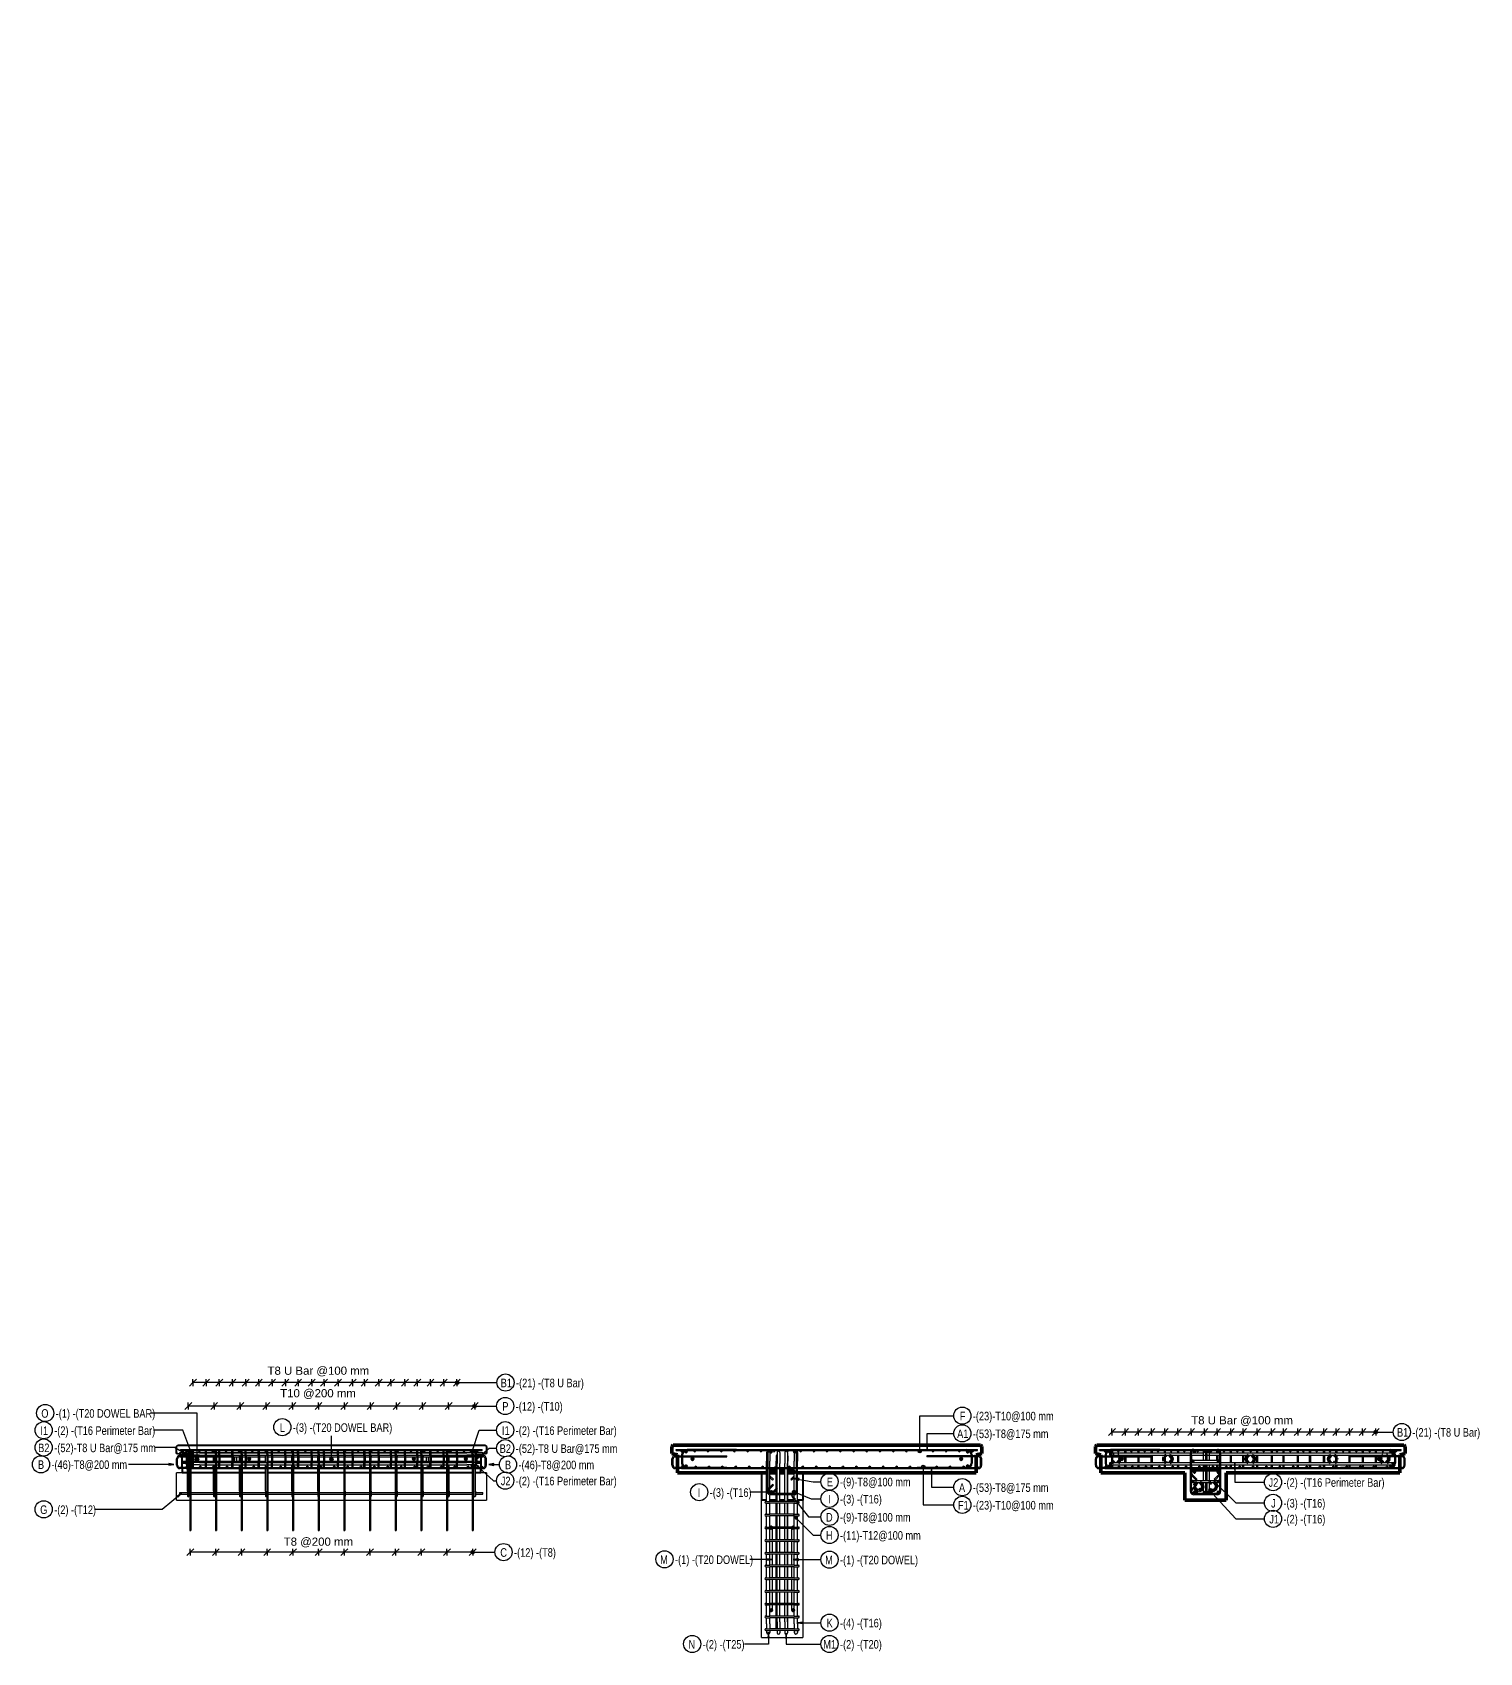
# Model space of a CAD drawing. Header units: millimetres. Extents: x 9013 to 19551, y 11604 to 23400.
import ezdxf

# ---------------------------------------------------------------- set-up
doc = ezdxf.new("R2010")
doc.units = ezdxf.units.MM
for name, color, linetype, lineweight in [('A-ANNO-DIMS', 211, 'Continuous', 9), ('A-ANNO-DIMS-25', 211, 'Continuous', 9), ('A-GENM', 13, 'Continuous', 18), ('A-WALL', 113, 'Continuous', 25), ('S-BEAM', 12, 'Continuous', 18), ('S-RBAR', 171, 'Continuous', 18), ('S-RBAR-IDEN', 171, 'Continuous', 9)]:
    doc.layers.add(name, color=color, linetype=linetype, lineweight=lineweight)
doc.styles.add('Arial', font='arial.ttf', dxfattribs={"height": 59.53125})
doc.styles.add('Nirmala UI Semilight', font='NirmalaS.ttf', dxfattribs={"width": 0.8, "height": 62.5})
doc.dimstyles.new('Arrow_Filled_-_2_5_NI_UI', dxfattribs={"dimscale": 304.8, "dimtxt": 65.460247, "dimasz": 0.164042, "dimexe": 0.082021, "dimexo": 0.0625, "dimgap": 0.082021, "dimtad": 1, "dimdec": 0, "dimzin": 0, "dimdsep": 46, "dimtxsty": 'Standard', "dimblk1": 'OBLIQUE', "dimblk2": 'OBLIQUE', "dimsah": 1, "dimcen": 0.09, "dimazin": 0, "dimtfac": 1, "dimtdec": 4, "dimtix": 1, "dimtmove": 0, "dimatfit": 3, "dimfxl": 0.082021, "dimfxlon": 1, "dimtvp": 1, "dimtolj": 1, "dimtzin": 0, "dimarcsym": 2})
doc.dimstyles.new('Arrow_Filled_-_2_5_NI_UI_1', dxfattribs={"dimscale": 304.8, "dimtxt": 65.460247, "dimasz": 0.164042, "dimexe": 0.082021, "dimexo": 0.0625, "dimgap": 0.082021, "dimtad": 1, "dimdec": 0, "dimzin": 0, "dimdsep": 46, "dimtxsty": 'Arial', "dimblk1": 'OBLIQUE', "dimblk2": 'OBLIQUE', "dimsah": 1, "dimcen": 0.09, "dimazin": 0, "dimtfac": 1, "dimtdec": 4, "dimtix": 1, "dimtmove": 0, "dimatfit": 3, "dimfxl": 0.082021, "dimfxlon": 1, "dimtvp": 1, "dimtolj": 1, "dimtzin": 0, "dimarcsym": 2})
doc.dimstyles.new('Arrow_Filled_-_2_5_NI_UI_2', dxfattribs={"dimscale": 304.8, "dimtxt": 65.460247, "dimasz": 0.164042, "dimexe": 0.082021, "dimexo": 0.0625, "dimgap": 0.082021, "dimtad": 1, "dimdec": 0, "dimzin": 0, "dimdsep": 46, "dimtxsty": 'Nirmala UI Semilight', "dimblk1": 'OBLIQUE', "dimblk2": 'OBLIQUE', "dimsah": 1, "dimcen": 0.09, "dimazin": 0, "dimtfac": 1, "dimtdec": 4, "dimtix": 1, "dimtmove": 0, "dimatfit": 3, "dimfxl": 0.082021, "dimfxlon": 1, "dimtvp": 1, "dimtolj": 1, "dimtzin": 0, "dimarcsym": 2})

msp = doc.modelspace()

# ---------------------------------------------------------------- texts
at = {"layer": 'S-RBAR-IDEN', "char_height": 62.5, "attachment_point": 1, "style": 'Nirmala UI Semilight'}
for s, insert, width in [('B1', (12423.3, 13598.4), 80.169), ('-(21) -(T8 U Bar)', (12534.7, 13598.4), 577.215), ('O', (9078.1, 13376.4), 64.135), ('-(1) -(T20 DOWEL BAR)', (9182.8, 13376.4), 835.358), ('P', (12435, 13427.5), 46.498), ('-(12) -(T10)', (12532.5, 13427.5), 384.81), ('F', (15766.2, 13357.2), 40.084), ('-(23)-T10@100 mm', (15861.1, 13357.2), 695.865), ('I1', (9071.7, 13251.4), 52.911), ('-(2) -(T16 Perimeter Bar)', (9171.8, 13251.4), 873.839), ('L', (10814.2, 13273.6), 40.084), ('-(3) -(T20 DOWEL BAR)', (10909.1, 13273.6), 848.185), ('I1', (12432.4, 13251.6), 52.911), ('-(2) -(T16 Perimeter Bar)', (12532.5, 13251.6), 873.839), ('A1', (15747, 13228.3), 86.582), ('-(53)-T8@175 mm', (15861.1, 13228.3), 662.194), ('B1', (18950.1, 13238.6), 80.169), ('-(21) -(T8 U Bar)', (19061.5, 13238.6), 577.215), ('B2', (9055.2, 13125.9), 92.996), ('-(52)-T8 U Bar@175 mm', (9171.8, 13125.9), 886.666), ('B2', (12415.9, 13120.7), 92.996), ('-(52)-T8 U Bar@175 mm', (12532.5, 13120.7), 886.666), ('B', (9053.7, 13003.5), 48.101), ('-(46)-T8@200 mm', (9151.8, 13003.5), 678.228), ('B', (12454.4, 13001.9), 48.101), ('-(46)-T8@200 mm', (12552.5, 13001.9), 678.228), ('J2', (12423.8, 12884.5), 73.755), ('-(2) -(T16 Perimeter Bar)', (12532.5, 12884.5), 873.839), ('E', (14797.9, 12877.3), 43.291), ('-(9)-T8@100 mm', (14894, 12877.3), 618.903), ('J2', (18014.7, 12873.6), 73.755), ('-(2) -(T16 Perimeter Bar)', (18123.4, 12873.6), 873.839), ('I', (13858.3, 12800.6), 20.844), ('-(3) -(T16)', (13945.3, 12800.6), 352.742), ('I', (14807.1, 12752.3), 20.844), ('-(3) -(T16)', (14894, 12752.3), 352.742), ('A', (15760.2, 12836.4), 54.515), ('-(53)-T8@175 mm', (15861.1, 12836.4), 662.194), ('G', (9069.7, 12675.7), 57.721), ('-(2) -(T12)', (9171.8, 12675.7), 352.742), ('-(9)-T8@100 mm', (14894, 12620.5), 618.903), ('F1', (15752.9, 12708.3), 72.152), ('-(23)-T10@100 mm', (15861.1, 12708.3), 695.865), ('J', (18033.2, 12722.7), 28.861), ('-(3) -(T16)', (18123.4, 12722.7), 352.742), ('D', (14791.9, 12620.5), 57.721), ('J1', (18020, 12606.9), 60.928), ('-(2) -(T16)', (18123.4, 12606.9), 352.742), ('H', (14791.2, 12488.4), 59.325), ('-(11)-T12@100 mm', (14894, 12488.4), 670.211), ('C', (12420.3, 12364.2), 52.911), ('-(12) -(T8)', (12520.5, 12364.2), 352.742), ('M', (13583.9, 12311.7), 73.755), ('-(1) -(T20 DOWEL)', (13692.7, 12311.7), 658.987), ('M', (14785.3, 12309.5), 73.755), ('-(1) -(T20 DOWEL)', (14894, 12309.5), 658.987), ('K', (14796.5, 11850.3), 46.498), ('-(4) -(T16)', (14894, 11850.3), 354.346), ('N', (13790.1, 11695.4), 62.532), ('-(2) -(T25)', (13894.3, 11695.4), 365.569), ('M1', (14772.1, 11695.4), 105.823), ('-(2) -(T20)', (14894, 11695.4), 365.569)]:
    msp.add_mtext(s, dxfattribs=dict(at, insert=insert, width=width))

# ---------------------------------------------------------------- blocks, each defined once
blk = doc.blocks.new('RR spread anchor face based - RR-SA-4_0-180-1726831-Elevation Top 1')
at = {"layer": 'A-GENM'}
for p, q in [((11883, 12996), (11883, 13030)), ((11883, 12994), (11883, 12996)), ((11883, 12996), (11895, 12996)), ((11895, 12994), (11883, 12994)), ((11895, 13030), (11895, 12996)), ((11895, 12996), (11895, 12994))]:
    blk.add_line(p, q, dxfattribs=at)
blk = doc.blocks.new('DIMBLOCK1-Elevation Top 1')
at = {"layer": 'A-ANNO-DIMS-25'}
for p, q in [((12044, 13399), (12019, 13374)), ((12044, 13399), (12069, 13424)), ((12044, 13399), (12044, 13424)), ((12234, 13399), (12044, 13399)), ((12044, 13399), (12044, 13374)), ((12234, 13399), (12209, 13374)), ((12234, 13399), (12259, 13424)), ((12234, 13399), (12234, 13424)), ((12234, 13399), (12234, 13374))]:
    blk.add_line(p, q, dxfattribs=at)
blk = doc.blocks.new('_Oblique')
at = {"color": 0, "linetype": 'ByBlock', "lineweight": -2}
blk.add_line((-0.5, -0.5), (0.5, 0.5), dxfattribs=at)
blk = doc.blocks.new('DIMBLOCK2-Elevation Top 1')
at = {"layer": 'A-ANNO-DIMS-25'}
for p, q in [((11854, 13399), (11829, 13374)), ((11854, 13399), (11879, 13424)), ((11854, 13399), (11854, 13424)), ((12044, 13399), (11854, 13399)), ((11854, 13399), (11854, 13374)), ((12044, 13399), (12019, 13374)), ((12044, 13399), (12069, 13424)), ((12044, 13399), (12044, 13424)), ((12044, 13399), (12044, 13374))]:
    blk.add_line(p, q, dxfattribs=at)
blk = doc.blocks.new('DIMBLOCK3-Elevation Top 1')
at = {"layer": 'A-ANNO-DIMS-25'}
for p, q in [((11665, 13399), (11640, 13374)), ((11665, 13399), (11690, 13424)), ((11665, 13399), (11665, 13424)), ((11854, 13399), (11665, 13399)), ((11665, 13399), (11665, 13374)), ((11854, 13399), (11829, 13374)), ((11854, 13399), (11879, 13424)), ((11854, 13399), (11854, 13424)), ((11854, 13399), (11854, 13374))]:
    blk.add_line(p, q, dxfattribs=at)
blk = doc.blocks.new('DIMBLOCK4-Elevation Top 1')
at = {"layer": 'A-ANNO-DIMS-25'}
for p, q in [((11475, 13399), (11450, 13374)), ((11475, 13399), (11500, 13424)), ((11475, 13399), (11475, 13424)), ((11665, 13399), (11475, 13399)), ((11475, 13399), (11475, 13374)), ((11665, 13399), (11640, 13374)), ((11665, 13399), (11690, 13424)), ((11665, 13399), (11665, 13424)), ((11665, 13399), (11665, 13374))]:
    blk.add_line(p, q, dxfattribs=at)
blk = doc.blocks.new('DIMBLOCK5-Elevation Top 1')
at = {"layer": 'A-ANNO-DIMS-25'}
for p, q in [((11285, 13399), (11260, 13374)), ((11285, 13399), (11310, 13424)), ((11285, 13399), (11285, 13424)), ((11475, 13399), (11285, 13399)), ((11285, 13399), (11285, 13374)), ((11475, 13399), (11450, 13374)), ((11475, 13399), (11500, 13424)), ((11475, 13399), (11475, 13424)), ((11475, 13399), (11475, 13374))]:
    blk.add_line(p, q, dxfattribs=at)
blk = doc.blocks.new('DIMBLOCK6-Elevation Top 1')
at = {"layer": 'A-ANNO-DIMS-25'}
for p, q in [((11096, 13399), (11071, 13374)), ((11096, 13399), (11121, 13424)), ((11096, 13399), (11096, 13424)), ((11285, 13399), (11096, 13399)), ((11096, 13399), (11096, 13374)), ((11285, 13399), (11260, 13374)), ((11285, 13399), (11310, 13424)), ((11285, 13399), (11285, 13424)), ((11285, 13399), (11285, 13374))]:
    blk.add_line(p, q, dxfattribs=at)
blk = doc.blocks.new('DIMBLOCK7-Elevation Top 1')
at = {"layer": 'A-ANNO-DIMS-25'}
for p, q in [((10906, 13399), (10881, 13374)), ((10906, 13399), (10931, 13424)), ((10906, 13399), (10906, 13424)), ((11096, 13399), (10906, 13399)), ((10906, 13399), (10906, 13374)), ((11096, 13399), (11071, 13374)), ((11096, 13399), (11121, 13424)), ((11096, 13399), (11096, 13424)), ((11096, 13399), (11096, 13374))]:
    blk.add_line(p, q, dxfattribs=at)
blk = doc.blocks.new('DIMBLOCK8-Elevation Top 1')
at = {"layer": 'A-ANNO-DIMS-25'}
for p, q in [((10716, 13399), (10691, 13374)), ((10716, 13399), (10741, 13424)), ((10716, 13399), (10716, 13424)), ((10906, 13399), (10716, 13399)), ((10716, 13399), (10716, 13374)), ((10906, 13399), (10881, 13374)), ((10906, 13399), (10931, 13424)), ((10906, 13399), (10906, 13424)), ((10906, 13399), (10906, 13374))]:
    blk.add_line(p, q, dxfattribs=at)
blk = doc.blocks.new('DIMBLOCK9-Elevation Top 1')
at = {"layer": 'A-ANNO-DIMS-25'}
for p, q in [((10527, 13399), (10502, 13374)), ((10527, 13399), (10552, 13424)), ((10527, 13399), (10527, 13424)), ((10716, 13399), (10527, 13399)), ((10527, 13399), (10527, 13374)), ((10716, 13399), (10691, 13374)), ((10716, 13399), (10741, 13424)), ((10716, 13399), (10716, 13424)), ((10716, 13399), (10716, 13374))]:
    blk.add_line(p, q, dxfattribs=at)
blk = doc.blocks.new('DIMBLOCK10-Elevation Top 1')
at = {"layer": 'A-ANNO-DIMS-25'}
for p, q in [((10337, 13399), (10312, 13374)), ((10337, 13399), (10362, 13424)), ((10337, 13399), (10337, 13424)), ((10527, 13399), (10337, 13399)), ((10337, 13399), (10337, 13374)), ((10527, 13399), (10502, 13374)), ((10527, 13399), (10552, 13424)), ((10527, 13399), (10527, 13424)), ((10527, 13399), (10527, 13374))]:
    blk.add_line(p, q, dxfattribs=at)
blk = doc.blocks.new('DIMBLOCK11-Elevation Top 1')
at = {"layer": 'A-ANNO-DIMS-25'}
for p, q in [((10148, 13399), (10123, 13374)), ((10148, 13399), (10173, 13424)), ((10148, 13399), (10148, 13424)), ((10337, 13399), (10148, 13399)), ((10148, 13399), (10148, 13374)), ((10337, 13399), (10312, 13374)), ((10337, 13399), (10362, 13424)), ((10337, 13399), (10337, 13424)), ((10337, 13399), (10337, 13374))]:
    blk.add_line(p, q, dxfattribs=at)
blk = doc.blocks.new('DIMBLOCK12-Elevation Top 1')
at = {"layer": 'A-ANNO-DIMS-25'}
for p, q in [((10148, 13399), (10123, 13374)), ((10148, 13399), (10173, 13424)), ((10148, 13399), (10148, 13424)), ((12234, 13399), (10148, 13399)), ((10337, 13399), (10148, 13399)), ((10148, 13399), (10148, 13374)), ((10337, 13399), (10312, 13374)), ((10337, 13399), (10362, 13424)), ((10337, 13399), (10337, 13424)), ((10527, 13399), (10337, 13399)), ((10337, 13399), (10337, 13374)), ((10527, 13399), (10502, 13374)), ((10527, 13399), (10552, 13424)), ((10527, 13399), (10527, 13424)), ((10716, 13399), (10527, 13399)), ((10527, 13399), (10527, 13374)), ((10716, 13399), (10691, 13374)), ((10716, 13399), (10741, 13424)), ((10716, 13399), (10716, 13424)), ((10906, 13399), (10716, 13399)), ((10716, 13399), (10716, 13374)), ((10906, 13399), (10881, 13374)), ((10906, 13399), (10931, 13424)), ((10906, 13399), (10906, 13424)), ((11096, 13399), (10906, 13399)), ((10906, 13399), (10906, 13374)), ((11096, 13399), (11071, 13374)), ((11096, 13399), (11121, 13424)), ((11096, 13399), (11096, 13424)), ((11285, 13399), (11096, 13399)), ((11096, 13399), (11096, 13374)), ((11285, 13399), (11260, 13374)), ((11285, 13399), (11310, 13424)), ((11285, 13399), (11285, 13424)), ((11475, 13399), (11285, 13399)), ((11285, 13399), (11285, 13374)), ((11475, 13399), (11450, 13374)), ((11475, 13399), (11500, 13424)), ((11475, 13399), (11475, 13424)), ((11665, 13399), (11475, 13399)), ((11475, 13399), (11475, 13374)), ((11665, 13399), (11640, 13374)), ((11665, 13399), (11690, 13424)), ((11665, 13399), (11665, 13424)), ((11854, 13399), (11665, 13399)), ((11665, 13399), (11665, 13374)), ((11854, 13399), (11829, 13374)), ((11854, 13399), (11879, 13424)), ((11854, 13399), (11854, 13424)), ((12044, 13399), (11854, 13399)), ((11854, 13399), (11854, 13374)), ((12044, 13399), (12019, 13374)), ((12044, 13399), (12069, 13424)), ((12044, 13399), (12044, 13424)), ((12234, 13399), (12044, 13399)), ((12044, 13399), (12044, 13374)), ((12234, 13399), (12209, 13374)), ((12234, 13399), (12259, 13424)), ((12234, 13399), (12234, 13424)), ((12234, 13399), (12234, 13374))]:
    blk.add_line(p, q, dxfattribs=at)
blk = doc.blocks.new('_None')
blk = doc.blocks.new('DIMBLOCK13-Elevation Top 1')
at = {"layer": 'A-ANNO-DIMS-25'}
for p, q in [((12032, 12335), (12007, 12310)), ((12032, 12335), (12057, 12360)), ((12032, 12335), (12032, 12360)), ((12219, 12335), (12032, 12335)), ((12032, 12335), (12032, 12310)), ((12219, 12335), (12194, 12310)), ((12219, 12335), (12244, 12360)), ((12219, 12335), (12219, 12360)), ((12219, 12335), (12219, 12310))]:
    blk.add_line(p, q, dxfattribs=at)
blk = doc.blocks.new('DIMBLOCK14-Elevation Top 1')
at = {"layer": 'A-ANNO-DIMS-25'}
for p, q in [((11845, 12335), (11820, 12310)), ((11845, 12335), (11870, 12360)), ((11845, 12335), (11845, 12360)), ((12032, 12335), (11845, 12335)), ((11845, 12335), (11845, 12310)), ((12032, 12335), (12007, 12310)), ((12032, 12335), (12057, 12360)), ((12032, 12335), (12032, 12360)), ((12032, 12335), (12032, 12310))]:
    blk.add_line(p, q, dxfattribs=at)
blk = doc.blocks.new('DIMBLOCK15-Elevation Top 1')
at = {"layer": 'A-ANNO-DIMS-25'}
for p, q in [((11658, 12335), (11633, 12310)), ((11658, 12335), (11683, 12360)), ((11658, 12335), (11658, 12360)), ((11845, 12335), (11658, 12335)), ((11658, 12335), (11658, 12310)), ((11845, 12335), (11820, 12310)), ((11845, 12335), (11870, 12360)), ((11845, 12335), (11845, 12360)), ((11845, 12335), (11845, 12310))]:
    blk.add_line(p, q, dxfattribs=at)
blk = doc.blocks.new('DIMBLOCK16-Elevation Top 1')
at = {"layer": 'A-ANNO-DIMS-25'}
for p, q in [((11471, 12335), (11446, 12310)), ((11471, 12335), (11496, 12360)), ((11471, 12335), (11471, 12360)), ((11658, 12335), (11471, 12335)), ((11471, 12335), (11471, 12310)), ((11658, 12335), (11633, 12310)), ((11658, 12335), (11683, 12360)), ((11658, 12335), (11658, 12360)), ((11658, 12335), (11658, 12310))]:
    blk.add_line(p, q, dxfattribs=at)
blk = doc.blocks.new('DIMBLOCK17-Elevation Top 1')
at = {"layer": 'A-ANNO-DIMS-25'}
for p, q in [((11284, 12335), (11259, 12310)), ((11284, 12335), (11309, 12360)), ((11284, 12335), (11284, 12360)), ((11471, 12335), (11284, 12335)), ((11284, 12335), (11284, 12310)), ((11471, 12335), (11446, 12310)), ((11471, 12335), (11496, 12360)), ((11471, 12335), (11471, 12360)), ((11471, 12335), (11471, 12310))]:
    blk.add_line(p, q, dxfattribs=at)
blk = doc.blocks.new('DIMBLOCK18-Elevation Top 1')
at = {"layer": 'A-ANNO-DIMS-25'}
for p, q in [((11097, 12335), (11072, 12310)), ((11097, 12335), (11122, 12360)), ((11097, 12335), (11097, 12360)), ((11284, 12335), (11097, 12335)), ((11097, 12335), (11097, 12310)), ((11284, 12335), (11259, 12310)), ((11284, 12335), (11309, 12360)), ((11284, 12335), (11284, 12360)), ((11284, 12335), (11284, 12310))]:
    blk.add_line(p, q, dxfattribs=at)
blk = doc.blocks.new('DIMBLOCK19-Elevation Top 1')
at = {"layer": 'A-ANNO-DIMS-25'}
for p, q in [((10910, 12335), (10885, 12310)), ((10910, 12335), (10935, 12360)), ((10910, 12335), (10910, 12360)), ((11097, 12335), (10910, 12335)), ((10910, 12335), (10910, 12310)), ((11097, 12335), (11072, 12310)), ((11097, 12335), (11122, 12360)), ((11097, 12335), (11097, 12360)), ((11097, 12335), (11097, 12310))]:
    blk.add_line(p, q, dxfattribs=at)
blk = doc.blocks.new('DIMBLOCK20-Elevation Top 1')
at = {"layer": 'A-ANNO-DIMS-25'}
for p, q in [((10723, 12335), (10698, 12310)), ((10723, 12335), (10748, 12360)), ((10723, 12335), (10723, 12360)), ((10910, 12335), (10723, 12335)), ((10723, 12335), (10723, 12310)), ((10910, 12335), (10885, 12310)), ((10910, 12335), (10935, 12360)), ((10910, 12335), (10910, 12360)), ((10910, 12335), (10910, 12310))]:
    blk.add_line(p, q, dxfattribs=at)
blk = doc.blocks.new('DIMBLOCK21-Elevation Top 1')
at = {"layer": 'A-ANNO-DIMS-25'}
for p, q in [((10536, 12335), (10511, 12310)), ((10536, 12335), (10561, 12360)), ((10536, 12335), (10536, 12360)), ((10723, 12335), (10536, 12335)), ((10536, 12335), (10536, 12310)), ((10723, 12335), (10698, 12310)), ((10723, 12335), (10748, 12360)), ((10723, 12335), (10723, 12360)), ((10723, 12335), (10723, 12310))]:
    blk.add_line(p, q, dxfattribs=at)
blk = doc.blocks.new('DIMBLOCK22-Elevation Top 1')
at = {"layer": 'A-ANNO-DIMS-25'}
for p, q in [((10349, 12335), (10324, 12310)), ((10349, 12335), (10374, 12360)), ((10349, 12335), (10349, 12360)), ((10536, 12335), (10349, 12335)), ((10349, 12335), (10349, 12310)), ((10536, 12335), (10511, 12310)), ((10536, 12335), (10561, 12360)), ((10536, 12335), (10536, 12360)), ((10536, 12335), (10536, 12310))]:
    blk.add_line(p, q, dxfattribs=at)
blk = doc.blocks.new('DIMBLOCK23-Elevation Top 1')
at = {"layer": 'A-ANNO-DIMS-25'}
for p, q in [((10163, 12335), (10138, 12310)), ((10163, 12335), (10188, 12360)), ((10163, 12335), (10163, 12360)), ((10349, 12335), (10163, 12335)), ((10163, 12335), (10163, 12310)), ((10349, 12335), (10324, 12310)), ((10349, 12335), (10374, 12360)), ((10349, 12335), (10349, 12360)), ((10349, 12335), (10349, 12310))]:
    blk.add_line(p, q, dxfattribs=at)
blk = doc.blocks.new('DIMBLOCK24-Elevation Top 1')
at = {"layer": 'A-ANNO-DIMS-25'}
for p, q in [((10163, 12335), (10138, 12310)), ((10163, 12335), (10188, 12360)), ((10163, 12335), (10163, 12360)), ((12219, 12335), (10163, 12335)), ((10349, 12335), (10163, 12335)), ((10163, 12335), (10163, 12310)), ((10349, 12335), (10324, 12310)), ((10349, 12335), (10374, 12360)), ((10349, 12335), (10349, 12360)), ((10536, 12335), (10349, 12335)), ((10349, 12335), (10349, 12310)), ((10536, 12335), (10511, 12310)), ((10536, 12335), (10561, 12360)), ((10536, 12335), (10536, 12360)), ((10723, 12335), (10536, 12335)), ((10536, 12335), (10536, 12310)), ((10723, 12335), (10698, 12310)), ((10723, 12335), (10748, 12360)), ((10723, 12335), (10723, 12360)), ((10910, 12335), (10723, 12335)), ((10723, 12335), (10723, 12310)), ((10910, 12335), (10885, 12310)), ((10910, 12335), (10935, 12360)), ((10910, 12335), (10910, 12360)), ((11097, 12335), (10910, 12335)), ((10910, 12335), (10910, 12310)), ((11097, 12335), (11072, 12310)), ((11097, 12335), (11122, 12360)), ((11097, 12335), (11097, 12360)), ((11284, 12335), (11097, 12335)), ((11097, 12335), (11097, 12310)), ((11284, 12335), (11259, 12310)), ((11284, 12335), (11309, 12360)), ((11284, 12335), (11284, 12360)), ((11471, 12335), (11284, 12335)), ((11284, 12335), (11284, 12310)), ((11471, 12335), (11446, 12310)), ((11471, 12335), (11496, 12360)), ((11471, 12335), (11471, 12360)), ((11658, 12335), (11471, 12335)), ((11471, 12335), (11471, 12310)), ((11658, 12335), (11633, 12310)), ((11658, 12335), (11683, 12360)), ((11658, 12335), (11658, 12360)), ((11845, 12335), (11658, 12335)), ((11658, 12335), (11658, 12310)), ((11845, 12335), (11820, 12310)), ((11845, 12335), (11870, 12360)), ((11845, 12335), (11845, 12360)), ((12032, 12335), (11845, 12335)), ((11845, 12335), (11845, 12310)), ((12032, 12335), (12007, 12310)), ((12032, 12335), (12057, 12360)), ((12032, 12335), (12032, 12360)), ((12219, 12335), (12032, 12335)), ((12032, 12335), (12032, 12310)), ((12219, 12335), (12194, 12310)), ((12219, 12335), (12244, 12360)), ((12219, 12335), (12219, 12360)), ((12219, 12335), (12219, 12310))]:
    blk.add_line(p, q, dxfattribs=at)
blk = doc.blocks.new('M_Rebar Tag_rfa MARK - DOT 1 MM-794228-Elevation Top 1')
at = {"layer": 'S-RBAR-IDEN'}
blk.add_circle((12456, 13399), 62.5, dxfattribs=at)
blk = doc.blocks.new('M_Rebar Tag_rfa Dimension - ARROW-793927-Elevation Top 1')
at = {"layer": 'S-RBAR-IDEN'}
blk.add_circle((12456, 13092), 62.5, dxfattribs=at)
blk = doc.blocks.new('M_Rebar Tag_rfa MARK - ARROW-794226-Elevation Top 1')
at = {"layer": 'S-RBAR-IDEN'}
blk.add_circle((12456, 12856), 62.5, dxfattribs=at)
blk = doc.blocks.new('DIMBLOCK25-Elevation Top 1')
at = {"layer": 'A-ANNO-DIMS-25'}
for p, q in [((12008, 13570), (11983, 13545)), ((12008, 13570), (12033, 13595)), ((12008, 13570), (12008, 13595)), ((12104, 13570), (12008, 13570)), ((12008, 13570), (12008, 13545)), ((12104, 13570), (12079, 13545)), ((12104, 13570), (12129, 13595)), ((12104, 13570), (12104, 13595)), ((12104, 13570), (12104, 13545))]:
    blk.add_line(p, q, dxfattribs=at)
blk = doc.blocks.new('DIMBLOCK26-Elevation Top 1')
at = {"layer": 'A-ANNO-DIMS-25'}
for p, q in [((11912, 13570), (11887, 13545)), ((11912, 13570), (11937, 13595)), ((11912, 13570), (11912, 13595)), ((12008, 13570), (11912, 13570)), ((11912, 13570), (11912, 13545)), ((12008, 13570), (11983, 13545)), ((12008, 13570), (12033, 13595)), ((12008, 13570), (12008, 13595)), ((12008, 13570), (12008, 13545))]:
    blk.add_line(p, q, dxfattribs=at)
blk = doc.blocks.new('DIMBLOCK27-Elevation Top 1')
at = {"layer": 'A-ANNO-DIMS-25'}
for p, q in [((11816, 13570), (11791, 13545)), ((11816, 13570), (11841, 13595)), ((11816, 13570), (11816, 13595)), ((11912, 13570), (11816, 13570)), ((11816, 13570), (11816, 13545)), ((11912, 13570), (11887, 13545)), ((11912, 13570), (11937, 13595)), ((11912, 13570), (11912, 13595)), ((11912, 13570), (11912, 13545))]:
    blk.add_line(p, q, dxfattribs=at)
blk = doc.blocks.new('DIMBLOCK28-Elevation Top 1')
at = {"layer": 'A-ANNO-DIMS-25'}
for p, q in [((11726, 13570), (11701, 13545)), ((11726, 13570), (11751, 13595)), ((11726, 13570), (11726, 13595)), ((11816, 13570), (11726, 13570)), ((11726, 13570), (11726, 13545)), ((11816, 13570), (11791, 13545)), ((11816, 13570), (11841, 13595)), ((11816, 13570), (11816, 13595)), ((11816, 13570), (11816, 13545))]:
    blk.add_line(p, q, dxfattribs=at)
blk = doc.blocks.new('DIMBLOCK29-Elevation Top 1')
at = {"layer": 'A-ANNO-DIMS-25'}
for p, q in [((11624, 13570), (11599, 13545)), ((11624, 13570), (11649, 13595)), ((11624, 13570), (11624, 13595)), ((11726, 13570), (11624, 13570)), ((11624, 13570), (11624, 13545)), ((11726, 13570), (11701, 13545)), ((11726, 13570), (11751, 13595)), ((11726, 13570), (11726, 13595)), ((11726, 13570), (11726, 13545))]:
    blk.add_line(p, q, dxfattribs=at)
blk = doc.blocks.new('DIMBLOCK30-Elevation Top 1')
at = {"layer": 'A-ANNO-DIMS-25'}
for p, q in [((11535, 13570), (11510, 13545)), ((11535, 13570), (11560, 13595)), ((11535, 13570), (11535, 13595)), ((11624, 13570), (11535, 13570)), ((11535, 13570), (11535, 13545)), ((11624, 13570), (11599, 13545)), ((11624, 13570), (11649, 13595)), ((11624, 13570), (11624, 13595)), ((11624, 13570), (11624, 13545))]:
    blk.add_line(p, q, dxfattribs=at)
blk = doc.blocks.new('DIMBLOCK31-Elevation Top 1')
at = {"layer": 'A-ANNO-DIMS-25'}
for p, q in [((11431, 13570), (11406, 13545)), ((11431, 13570), (11456, 13595)), ((11431, 13570), (11431, 13595)), ((11535, 13570), (11431, 13570)), ((11431, 13570), (11431, 13545)), ((11535, 13570), (11510, 13545)), ((11535, 13570), (11560, 13595)), ((11535, 13570), (11535, 13595)), ((11535, 13570), (11535, 13545))]:
    blk.add_line(p, q, dxfattribs=at)
blk = doc.blocks.new('DIMBLOCK32-Elevation Top 1')
at = {"layer": 'A-ANNO-DIMS-25'}
for p, q in [((11345, 13570), (11320, 13545)), ((11345, 13570), (11370, 13595)), ((11345, 13570), (11345, 13595)), ((11431, 13570), (11345, 13570)), ((11345, 13570), (11345, 13545)), ((11431, 13570), (11406, 13545)), ((11431, 13570), (11456, 13595)), ((11431, 13570), (11431, 13595)), ((11431, 13570), (11431, 13545))]:
    blk.add_line(p, q, dxfattribs=at)
blk = doc.blocks.new('DIMBLOCK33-Elevation Top 1')
at = {"layer": 'A-ANNO-DIMS-25'}
for p, q in [((11239, 13570), (11214, 13545)), ((11239, 13570), (11264, 13595)), ((11239, 13570), (11239, 13595)), ((11345, 13570), (11239, 13570)), ((11239, 13570), (11239, 13545)), ((11345, 13570), (11320, 13545)), ((11345, 13570), (11370, 13595)), ((11345, 13570), (11345, 13595)), ((11345, 13570), (11345, 13545))]:
    blk.add_line(p, q, dxfattribs=at)
blk = doc.blocks.new('DIMBLOCK34-Elevation Top 1')
at = {"layer": 'A-ANNO-DIMS-25'}
for p, q in [((11137, 13570), (11112, 13545)), ((11137, 13570), (11162, 13595)), ((11137, 13570), (11137, 13595)), ((11239, 13570), (11137, 13570)), ((11137, 13570), (11137, 13545)), ((11239, 13570), (11214, 13545)), ((11239, 13570), (11264, 13595)), ((11239, 13570), (11239, 13595)), ((11239, 13570), (11239, 13545))]:
    blk.add_line(p, q, dxfattribs=at)
blk = doc.blocks.new('DIMBLOCK35-Elevation Top 1')
at = {"layer": 'A-ANNO-DIMS-25'}
for p, q in [((11047, 13570), (11022, 13545)), ((11047, 13570), (11072, 13595)), ((11047, 13570), (11047, 13595)), ((11137, 13570), (11047, 13570)), ((11047, 13570), (11047, 13545)), ((11137, 13570), (11112, 13545)), ((11137, 13570), (11162, 13595)), ((11137, 13570), (11137, 13595)), ((11137, 13570), (11137, 13545))]:
    blk.add_line(p, q, dxfattribs=at)
blk = doc.blocks.new('DIMBLOCK36-Elevation Top 1')
at = {"layer": 'A-ANNO-DIMS-25'}
for p, q in [((10948, 13570), (10923, 13545)), ((10948, 13570), (10973, 13595)), ((10948, 13570), (10948, 13595)), ((11047, 13570), (10948, 13570)), ((10948, 13570), (10948, 13545)), ((11047, 13570), (11022, 13545)), ((11047, 13570), (11072, 13595)), ((11047, 13570), (11047, 13595)), ((11047, 13570), (11047, 13545))]:
    blk.add_line(p, q, dxfattribs=at)
blk = doc.blocks.new('DIMBLOCK37-Elevation Top 1')
at = {"layer": 'A-ANNO-DIMS-25'}
for p, q in [((10855, 13570), (10830, 13545)), ((10855, 13570), (10880, 13595)), ((10855, 13570), (10855, 13595)), ((10948, 13570), (10855, 13570)), ((10855, 13570), (10855, 13545)), ((10948, 13570), (10923, 13545)), ((10948, 13570), (10973, 13595)), ((10948, 13570), (10948, 13595)), ((10948, 13570), (10948, 13545))]:
    blk.add_line(p, q, dxfattribs=at)
blk = doc.blocks.new('DIMBLOCK38-Elevation Top 1')
at = {"layer": 'A-ANNO-DIMS-25'}
for p, q in [((10758, 13570), (10733, 13545)), ((10758, 13570), (10783, 13595)), ((10758, 13570), (10758, 13595)), ((10855, 13570), (10758, 13570)), ((10758, 13570), (10758, 13545)), ((10855, 13570), (10830, 13545)), ((10855, 13570), (10880, 13595)), ((10855, 13570), (10855, 13595)), ((10855, 13570), (10855, 13545))]:
    blk.add_line(p, q, dxfattribs=at)
blk = doc.blocks.new('DIMBLOCK39-Elevation Top 1')
at = {"layer": 'A-ANNO-DIMS-25'}
for p, q in [((10662, 13570), (10637, 13545)), ((10662, 13570), (10687, 13595)), ((10662, 13570), (10662, 13595)), ((10758, 13570), (10662, 13570)), ((10662, 13570), (10662, 13545)), ((10758, 13570), (10733, 13545)), ((10758, 13570), (10783, 13595)), ((10758, 13570), (10758, 13595)), ((10758, 13570), (10758, 13545))]:
    blk.add_line(p, q, dxfattribs=at)
blk = doc.blocks.new('DIMBLOCK40-Elevation Top 1')
at = {"layer": 'A-ANNO-DIMS-25'}
for p, q in [((10566, 13570), (10541, 13545)), ((10566, 13570), (10591, 13595)), ((10566, 13570), (10566, 13595)), ((10662, 13570), (10566, 13570)), ((10566, 13570), (10566, 13545)), ((10662, 13570), (10637, 13545)), ((10662, 13570), (10687, 13595)), ((10662, 13570), (10662, 13595)), ((10662, 13570), (10662, 13545))]:
    blk.add_line(p, q, dxfattribs=at)
blk = doc.blocks.new('DIMBLOCK41-Elevation Top 1')
at = {"layer": 'A-ANNO-DIMS-25'}
for p, q in [((10470, 13570), (10445, 13545)), ((10470, 13570), (10495, 13595)), ((10470, 13570), (10470, 13595)), ((10566, 13570), (10470, 13570)), ((10470, 13570), (10470, 13545)), ((10566, 13570), (10541, 13545)), ((10566, 13570), (10591, 13595)), ((10566, 13570), (10566, 13595)), ((10566, 13570), (10566, 13545))]:
    blk.add_line(p, q, dxfattribs=at)
blk = doc.blocks.new('DIMBLOCK42-Elevation Top 1')
at = {"layer": 'A-ANNO-DIMS-25'}
for p, q in [((10374, 13570), (10349, 13545)), ((10374, 13570), (10399, 13595)), ((10374, 13570), (10374, 13595)), ((10470, 13570), (10374, 13570)), ((10374, 13570), (10374, 13545)), ((10470, 13570), (10445, 13545)), ((10470, 13570), (10495, 13595)), ((10470, 13570), (10470, 13595)), ((10470, 13570), (10470, 13545))]:
    blk.add_line(p, q, dxfattribs=at)
blk = doc.blocks.new('DIMBLOCK43-Elevation Top 1')
at = {"layer": 'A-ANNO-DIMS-25'}
for p, q in [((10278, 13570), (10253, 13545)), ((10278, 13570), (10303, 13595)), ((10278, 13570), (10278, 13595)), ((10374, 13570), (10278, 13570)), ((10278, 13570), (10278, 13545)), ((10374, 13570), (10349, 13545)), ((10374, 13570), (10399, 13595)), ((10374, 13570), (10374, 13595)), ((10374, 13570), (10374, 13545))]:
    blk.add_line(p, q, dxfattribs=at)
blk = doc.blocks.new('DIMBLOCK44-Elevation Top 1')
at = {"layer": 'A-ANNO-DIMS-25'}
for p, q in [((10182, 13570), (10157, 13545)), ((10182, 13570), (10207, 13595)), ((10182, 13570), (10182, 13595)), ((10278, 13570), (10182, 13570)), ((10182, 13570), (10182, 13545)), ((10278, 13570), (10253, 13545)), ((10278, 13570), (10303, 13595)), ((10278, 13570), (10278, 13595)), ((10278, 13570), (10278, 13545))]:
    blk.add_line(p, q, dxfattribs=at)
blk = doc.blocks.new('DIMBLOCK45-Elevation Top 1')
at = {"layer": 'A-ANNO-DIMS-25'}
for p, q in [((11726, 13570), (11701, 13545)), ((11726, 13570), (11751, 13595)), ((11726, 13570), (11726, 13595)), ((11816, 13570), (11726, 13570)), ((11726, 13570), (11726, 13545)), ((11816, 13570), (11791, 13545)), ((11816, 13570), (11841, 13595)), ((11816, 13570), (11816, 13595)), ((12104, 13570), (11816, 13570)), ((11912, 13570), (11816, 13570)), ((11816, 13570), (11816, 13545)), ((11912, 13570), (11887, 13545)), ((11912, 13570), (11937, 13595)), ((11912, 13570), (11912, 13595)), ((12008, 13570), (11912, 13570)), ((11912, 13570), (11912, 13545)), ((12008, 13570), (11983, 13545)), ((12008, 13570), (12033, 13595)), ((12008, 13570), (12008, 13595)), ((12104, 13570), (12008, 13570)), ((12008, 13570), (12008, 13545)), ((12104, 13570), (12079, 13545)), ((12104, 13570), (12129, 13595)), ((12104, 13570), (12104, 13595)), ((12104, 13570), (12104, 13545))]:
    blk.add_line(p, q, dxfattribs=at)
blk = doc.blocks.new('DIMBLOCK46-Elevation Top 1')
at = {"layer": 'A-ANNO-DIMS-25'}
for p, q in [((11624, 13570), (11599, 13545)), ((11624, 13570), (11649, 13595)), ((11624, 13570), (11624, 13595)), ((11726, 13570), (11624, 13570)), ((11624, 13570), (11624, 13545)), ((11726, 13570), (11701, 13545)), ((11726, 13570), (11751, 13595)), ((11726, 13570), (11726, 13595)), ((11816, 13570), (11726, 13570)), ((11816, 13570), (11726, 13570)), ((11726, 13570), (11726, 13545)), ((11816, 13570), (11791, 13545)), ((11816, 13570), (11841, 13595)), ((11816, 13570), (11816, 13595)), ((11816, 13570), (11816, 13545))]:
    blk.add_line(p, q, dxfattribs=at)
blk = doc.blocks.new('DIMBLOCK47-Elevation Top 1')
at = {"layer": 'A-ANNO-DIMS-25'}
for p, q in [((11535, 13570), (11510, 13545)), ((11535, 13570), (11560, 13595)), ((11535, 13570), (11535, 13595)), ((11624, 13570), (11535, 13570)), ((11535, 13570), (11535, 13545)), ((11624, 13570), (11599, 13545)), ((11624, 13570), (11649, 13595)), ((11624, 13570), (11624, 13595)), ((11726, 13570), (11624, 13570)), ((11726, 13570), (11624, 13570)), ((11624, 13570), (11624, 13545)), ((11726, 13570), (11701, 13545)), ((11726, 13570), (11751, 13595)), ((11726, 13570), (11726, 13595)), ((11726, 13570), (11726, 13545))]:
    blk.add_line(p, q, dxfattribs=at)
blk = doc.blocks.new('DIMBLOCK48-Elevation Top 1')
at = {"layer": 'A-ANNO-DIMS-25'}
for p, q in [((11431, 13570), (11406, 13545)), ((11431, 13570), (11456, 13595)), ((11431, 13570), (11431, 13595)), ((11535, 13570), (11431, 13570)), ((11431, 13570), (11431, 13545)), ((11535, 13570), (11510, 13545)), ((11535, 13570), (11560, 13595)), ((11535, 13570), (11535, 13595)), ((11624, 13570), (11535, 13570)), ((11624, 13570), (11535, 13570)), ((11535, 13570), (11535, 13545)), ((11624, 13570), (11599, 13545)), ((11624, 13570), (11649, 13595)), ((11624, 13570), (11624, 13595)), ((11624, 13570), (11624, 13545))]:
    blk.add_line(p, q, dxfattribs=at)
blk = doc.blocks.new('DIMBLOCK49-Elevation Top 1')
at = {"layer": 'A-ANNO-DIMS-25'}
for p, q in [((11345, 13570), (11320, 13545)), ((11345, 13570), (11370, 13595)), ((11345, 13570), (11345, 13595)), ((11431, 13570), (11345, 13570)), ((11345, 13570), (11345, 13545)), ((11431, 13570), (11406, 13545)), ((11431, 13570), (11456, 13595)), ((11431, 13570), (11431, 13595)), ((11535, 13570), (11431, 13570)), ((11535, 13570), (11431, 13570)), ((11431, 13570), (11431, 13545)), ((11535, 13570), (11510, 13545)), ((11535, 13570), (11560, 13595)), ((11535, 13570), (11535, 13595)), ((11535, 13570), (11535, 13545))]:
    blk.add_line(p, q, dxfattribs=at)
blk = doc.blocks.new('DIMBLOCK50-Elevation Top 1')
at = {"layer": 'A-ANNO-DIMS-25'}
for p, q in [((11239, 13570), (11214, 13545)), ((11239, 13570), (11264, 13595)), ((11239, 13570), (11239, 13595)), ((11345, 13570), (11239, 13570)), ((11239, 13570), (11239, 13545)), ((11345, 13570), (11320, 13545)), ((11345, 13570), (11370, 13595)), ((11345, 13570), (11345, 13595)), ((11431, 13570), (11345, 13570)), ((11431, 13570), (11345, 13570)), ((11345, 13570), (11345, 13545)), ((11431, 13570), (11406, 13545)), ((11431, 13570), (11456, 13595)), ((11431, 13570), (11431, 13595)), ((11431, 13570), (11431, 13545))]:
    blk.add_line(p, q, dxfattribs=at)
blk = doc.blocks.new('DIMBLOCK51-Elevation Top 1')
at = {"layer": 'A-ANNO-DIMS-25'}
for p, q in [((11137, 13570), (11112, 13545)), ((11137, 13570), (11162, 13595)), ((11137, 13570), (11137, 13595)), ((11239, 13570), (11137, 13570)), ((11137, 13570), (11137, 13545)), ((11239, 13570), (11214, 13545)), ((11239, 13570), (11264, 13595)), ((11239, 13570), (11239, 13595)), ((11345, 13570), (11239, 13570)), ((11345, 13570), (11239, 13570)), ((11239, 13570), (11239, 13545)), ((11345, 13570), (11320, 13545)), ((11345, 13570), (11370, 13595)), ((11345, 13570), (11345, 13595)), ((11345, 13570), (11345, 13545))]:
    blk.add_line(p, q, dxfattribs=at)
blk = doc.blocks.new('DIMBLOCK52-Elevation Top 1')
at = {"layer": 'A-ANNO-DIMS-25'}
for p, q in [((11047, 13570), (11022, 13545)), ((11047, 13570), (11072, 13595)), ((11047, 13570), (11047, 13595)), ((11137, 13570), (11047, 13570)), ((11047, 13570), (11047, 13545)), ((11137, 13570), (11112, 13545)), ((11137, 13570), (11162, 13595)), ((11137, 13570), (11137, 13595)), ((11239, 13570), (11137, 13570)), ((11239, 13570), (11137, 13570)), ((11137, 13570), (11137, 13545)), ((11239, 13570), (11214, 13545)), ((11239, 13570), (11264, 13595)), ((11239, 13570), (11239, 13595)), ((11239, 13570), (11239, 13545))]:
    blk.add_line(p, q, dxfattribs=at)
blk = doc.blocks.new('DIMBLOCK53-Elevation Top 1')
at = {"layer": 'A-ANNO-DIMS-25'}
for p, q in [((10948, 13570), (10923, 13545)), ((10948, 13570), (10973, 13595)), ((10948, 13570), (10948, 13595)), ((11047, 13570), (10948, 13570)), ((10948, 13570), (10948, 13545)), ((11047, 13570), (11022, 13545)), ((11047, 13570), (11072, 13595)), ((11047, 13570), (11047, 13595)), ((11137, 13570), (11047, 13570)), ((11137, 13570), (11047, 13570)), ((11047, 13570), (11047, 13545)), ((11137, 13570), (11112, 13545)), ((11137, 13570), (11162, 13595)), ((11137, 13570), (11137, 13595)), ((11137, 13570), (11137, 13545))]:
    blk.add_line(p, q, dxfattribs=at)
blk = doc.blocks.new('DIMBLOCK54-Elevation Top 1')
at = {"layer": 'A-ANNO-DIMS-25'}
for p, q in [((10855, 13570), (10830, 13545)), ((10855, 13570), (10880, 13595)), ((10855, 13570), (10855, 13595)), ((10948, 13570), (10855, 13570)), ((10855, 13570), (10855, 13545)), ((10948, 13570), (10923, 13545)), ((10948, 13570), (10973, 13595)), ((10948, 13570), (10948, 13595)), ((11047, 13570), (10948, 13570)), ((11047, 13570), (10948, 13570)), ((10948, 13570), (10948, 13545)), ((11047, 13570), (11022, 13545)), ((11047, 13570), (11072, 13595)), ((11047, 13570), (11047, 13595)), ((11047, 13570), (11047, 13545))]:
    blk.add_line(p, q, dxfattribs=at)
blk = doc.blocks.new('DIMBLOCK55-Elevation Top 1')
at = {"layer": 'A-ANNO-DIMS-25'}
for p, q in [((10758, 13570), (10733, 13545)), ((10758, 13570), (10783, 13595)), ((10758, 13570), (10758, 13595)), ((10855, 13570), (10758, 13570)), ((10758, 13570), (10758, 13545)), ((10855, 13570), (10830, 13545)), ((10855, 13570), (10880, 13595)), ((10855, 13570), (10855, 13595)), ((10948, 13570), (10855, 13570)), ((10948, 13570), (10855, 13570)), ((10855, 13570), (10855, 13545)), ((10948, 13570), (10923, 13545)), ((10948, 13570), (10973, 13595)), ((10948, 13570), (10948, 13595)), ((10948, 13570), (10948, 13545))]:
    blk.add_line(p, q, dxfattribs=at)
blk = doc.blocks.new('DIMBLOCK56-Elevation Top 1')
at = {"layer": 'A-ANNO-DIMS-25'}
for p, q in [((10182, 13570), (10157, 13545)), ((10182, 13570), (10207, 13595)), ((10182, 13570), (10182, 13595)), ((10855, 13570), (10182, 13570)), ((10278, 13570), (10182, 13570)), ((10182, 13570), (10182, 13545)), ((10278, 13570), (10253, 13545)), ((10278, 13570), (10303, 13595)), ((10278, 13570), (10278, 13595)), ((10374, 13570), (10278, 13570)), ((10278, 13570), (10278, 13545)), ((10374, 13570), (10349, 13545)), ((10374, 13570), (10399, 13595)), ((10374, 13570), (10374, 13595)), ((10470, 13570), (10374, 13570)), ((10374, 13570), (10374, 13545)), ((10470, 13570), (10445, 13545)), ((10470, 13570), (10495, 13595)), ((10470, 13570), (10470, 13595)), ((10566, 13570), (10470, 13570)), ((10470, 13570), (10470, 13545)), ((10566, 13570), (10541, 13545)), ((10566, 13570), (10591, 13595)), ((10566, 13570), (10566, 13595)), ((10662, 13570), (10566, 13570)), ((10566, 13570), (10566, 13545)), ((10662, 13570), (10637, 13545)), ((10662, 13570), (10687, 13595)), ((10662, 13570), (10662, 13595)), ((10758, 13570), (10662, 13570)), ((10662, 13570), (10662, 13545)), ((10758, 13570), (10733, 13545)), ((10758, 13570), (10783, 13595)), ((10758, 13570), (10758, 13595)), ((10855, 13570), (10758, 13570)), ((10758, 13570), (10758, 13545)), ((10855, 13570), (10830, 13545)), ((10855, 13570), (10880, 13595)), ((10855, 13570), (10855, 13595)), ((10855, 13570), (10855, 13545))]:
    blk.add_line(p, q, dxfattribs=at)
blk = doc.blocks.new('M_Rebar Tag_rfa Dimension - ARROW-793927-Elevation Top 2')
at = {"layer": 'S-RBAR-IDEN'}
blk.add_circle((12177, 12808), 62.5, dxfattribs=at)
blk = doc.blocks.new('M_Rebar Tag_rfa Dimension - DOT-793929-Elevation Top 2')
at = {"layer": 'S-RBAR-IDEN'}
blk.add_circle((12177, 12680), 62.5, dxfattribs=at)
blk = doc.blocks.new('M_Rebar Tag_rfa MARK - DOT 1 MM-794228-Elevation Top 2')
at = {"layer": 'S-RBAR-IDEN'}
blk.add_circle((11210, 12724), 62.5, dxfattribs=at)
blk = doc.blocks.new('M_Rebar Tag_rfa MARK - ARROW-794226-Elevation Top 2')
at = {"layer": 'S-RBAR-IDEN'}
blk.add_circle((11210, 12281), 62.5, dxfattribs=at)
blk = doc.blocks.new('M_Rebar Tag_rfa MARK - ARROW-794226-Elevation Top 3')
at = {"layer": 'S-RBAR-IDEN'}
blk.add_circle((11356, 12694), 62.5, dxfattribs=at)
blk = doc.blocks.new('DIMBLOCK57-Elevation Top 3')
at = {"layer": 'A-ANNO-DIMS-25'}
for p, q in [((18699, 13210), (18724, 13235)), ((18699, 13210), (18699, 13235)), ((18795, 13210), (18820, 13235)), ((18795, 13210), (18795, 13235)), ((18699, 13210), (18674, 13185)), ((18795, 13210), (18699, 13210)), ((18699, 13210), (18699, 13185)), ((18795, 13210), (18770, 13185)), ((18795, 13210), (18795, 13185))]:
    blk.add_line(p, q, dxfattribs=at)
blk = doc.blocks.new('DIMBLOCK58-Elevation Top 3')
at = {"layer": 'A-ANNO-DIMS-25'}
for p, q in [((18603, 13210), (18628, 13235)), ((18603, 13210), (18603, 13235)), ((18699, 13210), (18724, 13235)), ((18699, 13210), (18699, 13235)), ((18603, 13210), (18578, 13185)), ((18699, 13210), (18603, 13210)), ((18603, 13210), (18603, 13185)), ((18699, 13210), (18674, 13185)), ((18699, 13210), (18699, 13185))]:
    blk.add_line(p, q, dxfattribs=at)
blk = doc.blocks.new('DIMBLOCK59-Elevation Top 3')
at = {"layer": 'A-ANNO-DIMS-25'}
for p, q in [((18507, 13210), (18532, 13235)), ((18507, 13210), (18507, 13235)), ((18603, 13210), (18628, 13235)), ((18603, 13210), (18603, 13235)), ((18507, 13210), (18482, 13185)), ((18603, 13210), (18507, 13210)), ((18507, 13210), (18507, 13185)), ((18603, 13210), (18578, 13185)), ((18603, 13210), (18603, 13185))]:
    blk.add_line(p, q, dxfattribs=at)
blk = doc.blocks.new('DIMBLOCK60-Elevation Top 3')
at = {"layer": 'A-ANNO-DIMS-25'}
for p, q in [((18417, 13210), (18442, 13235)), ((18417, 13210), (18417, 13235)), ((18507, 13210), (18532, 13235)), ((18507, 13210), (18507, 13235)), ((18417, 13210), (18392, 13185)), ((18507, 13210), (18417, 13210)), ((18417, 13210), (18417, 13185)), ((18507, 13210), (18482, 13185)), ((18507, 13210), (18507, 13185))]:
    blk.add_line(p, q, dxfattribs=at)
blk = doc.blocks.new('DIMBLOCK61-Elevation Top 3')
at = {"layer": 'A-ANNO-DIMS-25'}
for p, q in [((18315, 13210), (18340, 13235)), ((18315, 13210), (18315, 13235)), ((18417, 13210), (18442, 13235)), ((18417, 13210), (18417, 13235)), ((18315, 13210), (18290, 13185)), ((18417, 13210), (18315, 13210)), ((18315, 13210), (18315, 13185)), ((18417, 13210), (18392, 13185)), ((18417, 13210), (18417, 13185))]:
    blk.add_line(p, q, dxfattribs=at)
blk = doc.blocks.new('DIMBLOCK62-Elevation Top 3')
at = {"layer": 'A-ANNO-DIMS-25'}
for p, q in [((18227, 13210), (18252, 13235)), ((18227, 13210), (18227, 13235)), ((18315, 13210), (18340, 13235)), ((18315, 13210), (18315, 13235)), ((18227, 13210), (18202, 13185)), ((18315, 13210), (18227, 13210)), ((18227, 13210), (18227, 13185)), ((18315, 13210), (18290, 13185)), ((18315, 13210), (18315, 13185))]:
    blk.add_line(p, q, dxfattribs=at)
blk = doc.blocks.new('DIMBLOCK63-Elevation Top 3')
at = {"layer": 'A-ANNO-DIMS-25'}
for p, q in [((18123, 13210), (18148, 13235)), ((18123, 13210), (18123, 13235)), ((18227, 13210), (18252, 13235)), ((18227, 13210), (18227, 13235)), ((18123, 13210), (18098, 13185)), ((18227, 13210), (18123, 13210)), ((18123, 13210), (18123, 13185)), ((18227, 13210), (18202, 13185)), ((18227, 13210), (18227, 13185))]:
    blk.add_line(p, q, dxfattribs=at)
blk = doc.blocks.new('DIMBLOCK64-Elevation Top 3')
at = {"layer": 'A-ANNO-DIMS-25'}
for p, q in [((18037, 13210), (18062, 13235)), ((18037, 13210), (18037, 13235)), ((18123, 13210), (18148, 13235)), ((18123, 13210), (18123, 13235)), ((18037, 13210), (18012, 13185)), ((18123, 13210), (18037, 13210)), ((18037, 13210), (18037, 13185)), ((18123, 13210), (18098, 13185)), ((18123, 13210), (18123, 13185))]:
    blk.add_line(p, q, dxfattribs=at)
blk = doc.blocks.new('DIMBLOCK65-Elevation Top 3')
at = {"layer": 'A-ANNO-DIMS-25'}
for p, q in [((17931, 13210), (17956, 13235)), ((17931, 13210), (17931, 13235)), ((18037, 13210), (18062, 13235)), ((18037, 13210), (18037, 13235)), ((17931, 13210), (17906, 13185)), ((18037, 13210), (17931, 13210)), ((17931, 13210), (17931, 13185)), ((18037, 13210), (18012, 13185)), ((18037, 13210), (18037, 13185))]:
    blk.add_line(p, q, dxfattribs=at)
blk = doc.blocks.new('DIMBLOCK66-Elevation Top 3')
at = {"layer": 'A-ANNO-DIMS-25'}
for p, q in [((17829, 13210), (17854, 13235)), ((17829, 13210), (17829, 13235)), ((17931, 13210), (17956, 13235)), ((17931, 13210), (17931, 13235)), ((17829, 13210), (17804, 13185)), ((17931, 13210), (17829, 13210)), ((17829, 13210), (17829, 13185)), ((17931, 13210), (17906, 13185)), ((17931, 13210), (17931, 13185))]:
    blk.add_line(p, q, dxfattribs=at)
blk = doc.blocks.new('DIMBLOCK67-Elevation Top 3')
at = {"layer": 'A-ANNO-DIMS-25'}
for p, q in [((17739, 13210), (17764, 13235)), ((17739, 13210), (17739, 13235)), ((17829, 13210), (17854, 13235)), ((17829, 13210), (17829, 13235)), ((17739, 13210), (17714, 13185)), ((17829, 13210), (17739, 13210)), ((17739, 13210), (17739, 13185)), ((17829, 13210), (17804, 13185)), ((17829, 13210), (17829, 13185))]:
    blk.add_line(p, q, dxfattribs=at)
blk = doc.blocks.new('DIMBLOCK68-Elevation Top 3')
at = {"layer": 'A-ANNO-DIMS-25'}
for p, q in [((17640, 13210), (17665, 13235)), ((17640, 13210), (17640, 13235)), ((17739, 13210), (17764, 13235)), ((17739, 13210), (17739, 13235)), ((17640, 13210), (17615, 13185)), ((17739, 13210), (17640, 13210)), ((17640, 13210), (17640, 13185)), ((17739, 13210), (17714, 13185)), ((17739, 13210), (17739, 13185))]:
    blk.add_line(p, q, dxfattribs=at)
blk = doc.blocks.new('DIMBLOCK69-Elevation Top 3')
at = {"layer": 'A-ANNO-DIMS-25'}
for p, q in [((17547, 13210), (17572, 13235)), ((17547, 13210), (17547, 13235)), ((17640, 13210), (17665, 13235)), ((17640, 13210), (17640, 13235)), ((17547, 13210), (17522, 13185)), ((17640, 13210), (17547, 13210)), ((17547, 13210), (17547, 13185)), ((17640, 13210), (17615, 13185)), ((17640, 13210), (17640, 13185))]:
    blk.add_line(p, q, dxfattribs=at)
blk = doc.blocks.new('DIMBLOCK70-Elevation Top 3')
at = {"layer": 'A-ANNO-DIMS-25'}
for p, q in [((17451, 13210), (17476, 13235)), ((17451, 13210), (17451, 13235)), ((17547, 13210), (17572, 13235)), ((17547, 13210), (17547, 13235)), ((17451, 13210), (17426, 13185)), ((17547, 13210), (17451, 13210)), ((17451, 13210), (17451, 13185)), ((17547, 13210), (17522, 13185)), ((17547, 13210), (17547, 13185))]:
    blk.add_line(p, q, dxfattribs=at)
blk = doc.blocks.new('DIMBLOCK71-Elevation Top 3')
at = {"layer": 'A-ANNO-DIMS-25'}
for p, q in [((17355, 13210), (17380, 13235)), ((17355, 13210), (17355, 13235)), ((17451, 13210), (17476, 13235)), ((17451, 13210), (17451, 13235)), ((17355, 13210), (17330, 13185)), ((17451, 13210), (17355, 13210)), ((17355, 13210), (17355, 13185)), ((17451, 13210), (17426, 13185)), ((17451, 13210), (17451, 13185))]:
    blk.add_line(p, q, dxfattribs=at)
blk = doc.blocks.new('DIMBLOCK72-Elevation Top 3')
at = {"layer": 'A-ANNO-DIMS-25'}
for p, q in [((17259, 13210), (17284, 13235)), ((17259, 13210), (17259, 13235)), ((17355, 13210), (17380, 13235)), ((17355, 13210), (17355, 13235)), ((17259, 13210), (17234, 13185)), ((17355, 13210), (17259, 13210)), ((17259, 13210), (17259, 13185)), ((17355, 13210), (17330, 13185)), ((17355, 13210), (17355, 13185))]:
    blk.add_line(p, q, dxfattribs=at)
blk = doc.blocks.new('DIMBLOCK73-Elevation Top 3')
at = {"layer": 'A-ANNO-DIMS-25'}
for p, q in [((17162, 13210), (17187, 13235)), ((17162, 13210), (17162, 13235)), ((17259, 13210), (17284, 13235)), ((17259, 13210), (17259, 13235)), ((17162, 13210), (17137, 13185)), ((17259, 13210), (17162, 13210)), ((17162, 13210), (17162, 13185)), ((17259, 13210), (17234, 13185)), ((17259, 13210), (17259, 13185))]:
    blk.add_line(p, q, dxfattribs=at)
blk = doc.blocks.new('DIMBLOCK74-Elevation Top 3')
at = {"layer": 'A-ANNO-DIMS-25'}
for p, q in [((17066, 13210), (17091, 13235)), ((17066, 13210), (17066, 13235)), ((17162, 13210), (17187, 13235)), ((17162, 13210), (17162, 13235)), ((17066, 13210), (17041, 13185)), ((17162, 13210), (17066, 13210)), ((17066, 13210), (17066, 13185)), ((17162, 13210), (17137, 13185)), ((17162, 13210), (17162, 13185))]:
    blk.add_line(p, q, dxfattribs=at)
blk = doc.blocks.new('DIMBLOCK75-Elevation Top 3')
at = {"layer": 'A-ANNO-DIMS-25'}
for p, q in [((16970, 13210), (16995, 13235)), ((16970, 13210), (16970, 13235)), ((17066, 13210), (17091, 13235)), ((17066, 13210), (17066, 13235)), ((16970, 13210), (16945, 13185)), ((17066, 13210), (16970, 13210)), ((16970, 13210), (16970, 13185)), ((17066, 13210), (17041, 13185)), ((17066, 13210), (17066, 13185))]:
    blk.add_line(p, q, dxfattribs=at)
blk = doc.blocks.new('DIMBLOCK76-Elevation Top 3')
at = {"layer": 'A-ANNO-DIMS-25'}
for p, q in [((16874, 13210), (16899, 13235)), ((16874, 13210), (16874, 13235)), ((16970, 13210), (16995, 13235)), ((16970, 13210), (16970, 13235)), ((16874, 13210), (16849, 13185)), ((16970, 13210), (16874, 13210)), ((16874, 13210), (16874, 13185)), ((16970, 13210), (16945, 13185)), ((16970, 13210), (16970, 13185))]:
    blk.add_line(p, q, dxfattribs=at)
blk = doc.blocks.new('DIMBLOCK77-Elevation Top 3')
at = {"layer": 'A-ANNO-DIMS-25'}
for p, q in [((18417, 13210), (18442, 13235)), ((18417, 13210), (18417, 13235)), ((18507, 13210), (18532, 13235)), ((18507, 13210), (18507, 13235)), ((18603, 13210), (18628, 13235)), ((18603, 13210), (18603, 13235)), ((18699, 13210), (18724, 13235)), ((18699, 13210), (18699, 13235)), ((18795, 13210), (18820, 13235)), ((18795, 13210), (18795, 13235)), ((18417, 13210), (18392, 13185)), ((18507, 13210), (18417, 13210)), ((18417, 13210), (18417, 13185)), ((18507, 13210), (18482, 13185)), ((18795, 13210), (18507, 13210)), ((18603, 13210), (18507, 13210)), ((18507, 13210), (18507, 13185)), ((18603, 13210), (18578, 13185)), ((18699, 13210), (18603, 13210)), ((18603, 13210), (18603, 13185)), ((18699, 13210), (18674, 13185)), ((18795, 13210), (18699, 13210)), ((18699, 13210), (18699, 13185)), ((18795, 13210), (18770, 13185)), ((18795, 13210), (18795, 13185))]:
    blk.add_line(p, q, dxfattribs=at)
blk = doc.blocks.new('DIMBLOCK78-Elevation Top 3')
at = {"layer": 'A-ANNO-DIMS-25'}
for p, q in [((18315, 13210), (18340, 13235)), ((18315, 13210), (18315, 13235)), ((18417, 13210), (18442, 13235)), ((18417, 13210), (18417, 13235)), ((18507, 13210), (18532, 13235)), ((18507, 13210), (18507, 13235)), ((18315, 13210), (18290, 13185)), ((18417, 13210), (18315, 13210)), ((18315, 13210), (18315, 13185)), ((18417, 13210), (18392, 13185)), ((18507, 13210), (18417, 13210)), ((18507, 13210), (18417, 13210)), ((18417, 13210), (18417, 13185)), ((18507, 13210), (18482, 13185)), ((18507, 13210), (18507, 13185))]:
    blk.add_line(p, q, dxfattribs=at)
blk = doc.blocks.new('DIMBLOCK79-Elevation Top 3')
at = {"layer": 'A-ANNO-DIMS-25'}
for p, q in [((18227, 13210), (18252, 13235)), ((18227, 13210), (18227, 13235)), ((18315, 13210), (18340, 13235)), ((18315, 13210), (18315, 13235)), ((18417, 13210), (18442, 13235)), ((18417, 13210), (18417, 13235)), ((18227, 13210), (18202, 13185)), ((18315, 13210), (18227, 13210)), ((18227, 13210), (18227, 13185)), ((18315, 13210), (18290, 13185)), ((18417, 13210), (18315, 13210)), ((18417, 13210), (18315, 13210)), ((18315, 13210), (18315, 13185)), ((18417, 13210), (18392, 13185)), ((18417, 13210), (18417, 13185))]:
    blk.add_line(p, q, dxfattribs=at)
blk = doc.blocks.new('DIMBLOCK80-Elevation Top 3')
at = {"layer": 'A-ANNO-DIMS-25'}
for p, q in [((18123, 13210), (18148, 13235)), ((18123, 13210), (18123, 13235)), ((18227, 13210), (18252, 13235)), ((18227, 13210), (18227, 13235)), ((18315, 13210), (18340, 13235)), ((18315, 13210), (18315, 13235)), ((18123, 13210), (18098, 13185)), ((18227, 13210), (18123, 13210)), ((18123, 13210), (18123, 13185)), ((18227, 13210), (18202, 13185)), ((18315, 13210), (18227, 13210)), ((18315, 13210), (18227, 13210)), ((18227, 13210), (18227, 13185)), ((18315, 13210), (18290, 13185)), ((18315, 13210), (18315, 13185))]:
    blk.add_line(p, q, dxfattribs=at)
blk = doc.blocks.new('DIMBLOCK81-Elevation Top 3')
at = {"layer": 'A-ANNO-DIMS-25'}
for p, q in [((18037, 13210), (18062, 13235)), ((18037, 13210), (18037, 13235)), ((18123, 13210), (18148, 13235)), ((18123, 13210), (18123, 13235)), ((18227, 13210), (18252, 13235)), ((18227, 13210), (18227, 13235)), ((18037, 13210), (18012, 13185)), ((18123, 13210), (18037, 13210)), ((18037, 13210), (18037, 13185)), ((18123, 13210), (18098, 13185)), ((18227, 13210), (18123, 13210)), ((18227, 13210), (18123, 13210)), ((18123, 13210), (18123, 13185)), ((18227, 13210), (18202, 13185)), ((18227, 13210), (18227, 13185))]:
    blk.add_line(p, q, dxfattribs=at)
blk = doc.blocks.new('DIMBLOCK82-Elevation Top 3')
at = {"layer": 'A-ANNO-DIMS-25'}
for p, q in [((17931, 13210), (17956, 13235)), ((17931, 13210), (17931, 13235)), ((18037, 13210), (18062, 13235)), ((18037, 13210), (18037, 13235)), ((18123, 13210), (18148, 13235)), ((18123, 13210), (18123, 13235)), ((17931, 13210), (17906, 13185)), ((18037, 13210), (17931, 13210)), ((17931, 13210), (17931, 13185)), ((18037, 13210), (18012, 13185)), ((18123, 13210), (18037, 13210)), ((18123, 13210), (18037, 13210)), ((18037, 13210), (18037, 13185)), ((18123, 13210), (18098, 13185)), ((18123, 13210), (18123, 13185))]:
    blk.add_line(p, q, dxfattribs=at)
blk = doc.blocks.new('DIMBLOCK83-Elevation Top 3')
at = {"layer": 'A-ANNO-DIMS-25'}
for p, q in [((17829, 13210), (17854, 13235)), ((17829, 13210), (17829, 13235)), ((17931, 13210), (17956, 13235)), ((17931, 13210), (17931, 13235)), ((18037, 13210), (18062, 13235)), ((18037, 13210), (18037, 13235)), ((17829, 13210), (17804, 13185)), ((17931, 13210), (17829, 13210)), ((17829, 13210), (17829, 13185)), ((17931, 13210), (17906, 13185)), ((18037, 13210), (17931, 13210)), ((18037, 13210), (17931, 13210)), ((17931, 13210), (17931, 13185)), ((18037, 13210), (18012, 13185)), ((18037, 13210), (18037, 13185))]:
    blk.add_line(p, q, dxfattribs=at)
blk = doc.blocks.new('DIMBLOCK84-Elevation Top 3')
at = {"layer": 'A-ANNO-DIMS-25'}
for p, q in [((17739, 13210), (17764, 13235)), ((17739, 13210), (17739, 13235)), ((17829, 13210), (17854, 13235)), ((17829, 13210), (17829, 13235)), ((17931, 13210), (17956, 13235)), ((17931, 13210), (17931, 13235)), ((17739, 13210), (17714, 13185)), ((17829, 13210), (17739, 13210)), ((17739, 13210), (17739, 13185)), ((17829, 13210), (17804, 13185)), ((17931, 13210), (17829, 13210)), ((17931, 13210), (17829, 13210)), ((17829, 13210), (17829, 13185)), ((17931, 13210), (17906, 13185)), ((17931, 13210), (17931, 13185))]:
    blk.add_line(p, q, dxfattribs=at)
blk = doc.blocks.new('DIMBLOCK85-Elevation Top 3')
at = {"layer": 'A-ANNO-DIMS-25'}
for p, q in [((17640, 13210), (17665, 13235)), ((17640, 13210), (17640, 13235)), ((17739, 13210), (17764, 13235)), ((17739, 13210), (17739, 13235)), ((17829, 13210), (17854, 13235)), ((17829, 13210), (17829, 13235)), ((17640, 13210), (17615, 13185)), ((17739, 13210), (17640, 13210)), ((17640, 13210), (17640, 13185)), ((17739, 13210), (17714, 13185)), ((17829, 13210), (17739, 13210)), ((17829, 13210), (17739, 13210)), ((17739, 13210), (17739, 13185)), ((17829, 13210), (17804, 13185)), ((17829, 13210), (17829, 13185))]:
    blk.add_line(p, q, dxfattribs=at)
blk = doc.blocks.new('DIMBLOCK86-Elevation Top 3')
at = {"layer": 'A-ANNO-DIMS-25'}
for p, q in [((17547, 13210), (17572, 13235)), ((17547, 13210), (17547, 13235)), ((17640, 13210), (17665, 13235)), ((17640, 13210), (17640, 13235)), ((17739, 13210), (17764, 13235)), ((17739, 13210), (17739, 13235)), ((17547, 13210), (17522, 13185)), ((17640, 13210), (17547, 13210)), ((17547, 13210), (17547, 13185)), ((17640, 13210), (17615, 13185)), ((17739, 13210), (17640, 13210)), ((17739, 13210), (17640, 13210)), ((17640, 13210), (17640, 13185)), ((17739, 13210), (17714, 13185)), ((17739, 13210), (17739, 13185))]:
    blk.add_line(p, q, dxfattribs=at)
blk = doc.blocks.new('DIMBLOCK87-Elevation Top 3')
at = {"layer": 'A-ANNO-DIMS-25'}
for p, q in [((17451, 13210), (17476, 13235)), ((17451, 13210), (17451, 13235)), ((17547, 13210), (17572, 13235)), ((17547, 13210), (17547, 13235)), ((17640, 13210), (17665, 13235)), ((17640, 13210), (17640, 13235)), ((17451, 13210), (17426, 13185)), ((17547, 13210), (17451, 13210)), ((17451, 13210), (17451, 13185)), ((17547, 13210), (17522, 13185)), ((17640, 13210), (17547, 13210)), ((17640, 13210), (17547, 13210)), ((17547, 13210), (17547, 13185)), ((17640, 13210), (17615, 13185)), ((17640, 13210), (17640, 13185))]:
    blk.add_line(p, q, dxfattribs=at)
blk = doc.blocks.new('DIMBLOCK88-Elevation Top 3')
at = {"layer": 'A-ANNO-DIMS-25'}
for p, q in [((16874, 13210), (16899, 13235)), ((16874, 13210), (16874, 13235)), ((16970, 13210), (16995, 13235)), ((16970, 13210), (16970, 13235)), ((17066, 13210), (17091, 13235)), ((17066, 13210), (17066, 13235)), ((17162, 13210), (17187, 13235)), ((17162, 13210), (17162, 13235)), ((17259, 13210), (17284, 13235)), ((17259, 13210), (17259, 13235)), ((17355, 13210), (17380, 13235)), ((17355, 13210), (17355, 13235)), ((17451, 13210), (17476, 13235)), ((17451, 13210), (17451, 13235)), ((17547, 13210), (17572, 13235)), ((17547, 13210), (17547, 13235)), ((16874, 13210), (16849, 13185)), ((17547, 13210), (16874, 13210)), ((16970, 13210), (16874, 13210)), ((16874, 13210), (16874, 13185)), ((16970, 13210), (16945, 13185)), ((17066, 13210), (16970, 13210)), ((16970, 13210), (16970, 13185)), ((17066, 13210), (17041, 13185)), ((17162, 13210), (17066, 13210)), ((17066, 13210), (17066, 13185)), ((17162, 13210), (17137, 13185)), ((17259, 13210), (17162, 13210)), ((17162, 13210), (17162, 13185)), ((17259, 13210), (17234, 13185)), ((17355, 13210), (17259, 13210)), ((17259, 13210), (17259, 13185)), ((17355, 13210), (17330, 13185)), ((17451, 13210), (17355, 13210)), ((17355, 13210), (17355, 13185)), ((17451, 13210), (17426, 13185)), ((17547, 13210), (17451, 13210)), ((17451, 13210), (17451, 13185)), ((17547, 13210), (17522, 13185)), ((17547, 13210), (17547, 13185))]:
    blk.add_line(p, q, dxfattribs=at)
blk = doc.blocks.new('M_Rebar Tag_rfa MARK - DOT 1 MM-794228-Elevation Top 3')
at = {"layer": 'S-RBAR-IDEN'}
blk.add_circle((12294, 13210), 62.5, dxfattribs=at)

# ---------------------------------------------------------------- dimensions: what is measured, and where the dimension line sits
at = {"layer": 'A-ANNO-DIMS'}
for base, p1, p2, text, dimstyle, override, picture, middle in [((10147.6, 13398.6), (12233.6, 13373.6), (10147.6, 13373.6), '2086', 'Arrow_Filled_-_2_5_NI_UI', {"dimpost": '<>', "dimblk1": 'None', "dimblk2": 'None', "dimsah": 1, "dimfxl": 2086}, 'DIMBLOCK12-Elevation Top 1', (11190.6, 23399.8)), ((10373.8, 13569.7), (10470, 13544.7), (10373.8, 13544.7), ' ', 'Arrow_Filled_-_2_5_NI_UI_2', {"dimpost": '<>', "dimfxl": 96.14139}, 'DIMBLOCK42-Elevation Top 1', (10421.9, 13569.7)), ((11815.9, 13569.7), (12104.4, 13544.7), (11815.9, 13544.7), '288', 'Arrow_Filled_-_2_5_NI_UI_2', {"dimpost": '<>', "dimblk1": 'None', "dimblk2": 'None', "dimsah": 1, "dimfxl": 288.42417}, 'DIMBLOCK45-Elevation Top 1', (11960.1, 13627)), ((11912.1, 13569.7), (12008.2, 13544.7), (11912.1, 13544.7), ' ', 'Arrow_Filled_-_2_5_NI_UI_2', {"dimpost": '<>', "dimfxl": 96.14139}, 'DIMBLOCK26-Elevation Top 1', (11960.1, 13569.7)), ((10337.2, 13398.6), (10526.8, 13373.6), (10337.2, 13373.6), ' ', 'Arrow_Filled_-_2_5_NI_UI', {"dimpost": '<>', "dimfxl": 189.636364}, 'DIMBLOCK10-Elevation Top 1', (10432, 13398.6)), ((10716.5, 13398.6), (10906.1, 13373.6), (10716.5, 13373.6), ' ', 'Arrow_Filled_-_2_5_NI_UI', {"dimpost": '<>', "dimfxl": 189.636364}, 'DIMBLOCK8-Elevation Top 1', (10811.3, 13398.6)), ((11095.7, 13398.6), (11285.4, 13373.6), (11095.7, 13373.6), ' ', 'Arrow_Filled_-_2_5_NI_UI', {"dimpost": '<>', "dimfxl": 189.636364}, 'DIMBLOCK6-Elevation Top 1', (11190.6, 13398.6)), ((11475, 13398.6), (11664.7, 13373.6), (11475, 13373.6), ' ', 'Arrow_Filled_-_2_5_NI_UI', {"dimpost": '<>', "dimfxl": 189.636364}, 'DIMBLOCK4-Elevation Top 1', (11569.8, 13398.6)), ((11854.3, 13398.6), (12043.9, 13373.6), (11854.3, 13373.6), ' ', 'Arrow_Filled_-_2_5_NI_UI', {"dimpost": '<>', "dimfxl": 189.636364}, 'DIMBLOCK2-Elevation Top 1', (11949.1, 13398.6)), ((16874.3, 13209.9), (17546.7, 13184.9), (16874.3, 13184.9), '672', 'Arrow_Filled_-_2_5_NI_UI_2', {"dimpost": '<>', "dimblk1": 'None', "dimblk2": 'None', "dimsah": 1, "dimfxl": 672.355416}, 'DIMBLOCK88-Elevation Top 3', (17210.5, 13267.2)), ((17066.4, 13209.9), (17162.5, 13184.9), (17066.4, 13184.9), ' ', 'Arrow_Filled_-_2_5_NI_UI_2', {"dimpost": '<>', "dimfxl": 96.050774}, 'DIMBLOCK74-Elevation Top 3', (17114.4, 13209.9)), ((17450.6, 13209.9), (17546.7, 13184.9), (17450.6, 13184.9), ' ', 'Arrow_Filled_-_2_5_NI_UI_2', {"dimpost": '<>', "dimfxl": 96.050774}, 'DIMBLOCK70-Elevation Top 3', (17498.7, 13209.9)), ((17828.6, 13209.9), (17930.9, 13184.9), (17828.6, 13184.9), '102', 'Arrow_Filled_-_2_5_NI_UI_2', {"dimpost": '<>', "dimblk1": 'None', "dimblk2": 'None', "dimsah": 1, "dimfxl": 102.300774}, 'DIMBLOCK84-Elevation Top 3', (17879.7, 13267.4)), ((17828.6, 13209.9), (17930.9, 13184.9), (17828.6, 13184.9), ' ', 'Arrow_Filled_-_2_5_NI_UI_2', {"dimpost": '<>', "dimfxl": 102.300774}, 'DIMBLOCK66-Elevation Top 3', (17879.7, 13209.9)), ((18226.5, 13209.9), (18315.1, 13184.9), (18226.5, 13184.9), '89', 'Arrow_Filled_-_2_5_NI_UI_2', {"dimpost": '<>', "dimblk1": 'None', "dimblk2": 'None', "dimsah": 1, "dimfxl": 88.550774}, 'DIMBLOCK80-Elevation Top 3', (18270.8, 13267.2)), ((18226.5, 13209.9), (18315.1, 13184.9), (18226.5, 13184.9), ' ', 'Arrow_Filled_-_2_5_NI_UI_2', {"dimpost": '<>', "dimfxl": 88.550774}, 'DIMBLOCK62-Elevation Top 3', (18270.8, 13209.9)), ((18507.2, 13209.9), (18795.3, 13184.9), (18507.2, 13184.9), '288', 'Arrow_Filled_-_2_5_NI_UI_2', {"dimpost": '<>', "dimblk1": 'None', "dimblk2": 'None', "dimsah": 1, "dimfxl": 288.152321}, 'DIMBLOCK77-Elevation Top 3', (18651.3, 13267.2)), ((18603.2, 13209.9), (18699.3, 13184.9), (18603.2, 13184.9), ' ', 'Arrow_Filled_-_2_5_NI_UI_2', {"dimpost": '<>', "dimfxl": 96.050774}, 'DIMBLOCK58-Elevation Top 3', (18651.3, 13209.9)), ((10162.6, 12335.4), (12218.6, 12360.4), (10162.6, 12360.4), '2056', 'Arrow_Filled_-_2_5_NI_UI_1', {"dimpost": '<>', "dimblk1": 'None', "dimblk2": 'None', "dimsah": 1, "dimfxl": 2056}, 'DIMBLOCK24-Elevation Top 1', (11190.6, 12390.8)), ((10349.5, 12335.4), (10536.4, 12360.4), (10349.5, 12360.4), ' ', 'Arrow_Filled_-_2_5_NI_UI_1', {"dimpost": '<>', "dimfxl": 186.909091}, 'DIMBLOCK22-Elevation Top 1', (10442.9, 12335.4)), ((10723.3, 12335.4), (10910.2, 12360.4), (10723.3, 12360.4), ' ', 'Arrow_Filled_-_2_5_NI_UI_1', {"dimpost": '<>', "dimfxl": 186.909091}, 'DIMBLOCK20-Elevation Top 1', (10816.7, 12335.4)), ((11097.1, 12335.4), (11284, 12360.4), (11097.1, 12360.4), ' ', 'Arrow_Filled_-_2_5_NI_UI_1', {"dimpost": '<>', "dimfxl": 186.909091}, 'DIMBLOCK18-Elevation Top 1', (11190.6, 12335.4)), ((11470.9, 12335.4), (11657.8, 12360.4), (11470.9, 12360.4), ' ', 'Arrow_Filled_-_2_5_NI_UI_1', {"dimpost": '<>', "dimfxl": 186.909091}, 'DIMBLOCK16-Elevation Top 1', (11564.4, 12335.4)), ((11844.7, 12335.4), (12031.7, 12360.4), (11844.7, 12360.4), ' ', 'Arrow_Filled_-_2_5_NI_UI_1', {"dimpost": '<>', "dimfxl": 186.909091}, 'DIMBLOCK14-Elevation Top 1', (11938.2, 12335.4))]:
    dim = msp.add_linear_dim(base=base, p1=p1, p2=p2, angle=0, text=text, dimstyle=dimstyle, override=override, dxfattribs=at)
    dim.commit()
    dim.dimension.update_dxf_attribs({"geometry": picture, "text_midpoint": middle})
for base, p1, p2, text, dimstyle, override, picture, middle in [((10181.5, 13569.7), (10277.7, 13544.7), (10181.5, 13544.7), ' ', 'Arrow_Filled_-_2_5_NI_UI_2', {"dimpost": '<>', "dimfxl": 96.14139}, 'DIMBLOCK44-Elevation Top 1', (10229.6, 13569.7)), ((10277.7, 13569.7), (10373.8, 13544.7), (10277.7, 13544.7), ' ', 'Arrow_Filled_-_2_5_NI_UI_2', {"dimpost": '<>', "dimfxl": 96.14139}, 'DIMBLOCK43-Elevation Top 1', (10325.7, 13569.7)), ((10470, 13569.7), (10566.1, 13544.7), (10470, 13544.7), ' ', 'Arrow_Filled_-_2_5_NI_UI_2', {"dimpost": '<>', "dimfxl": 96.14139}, 'DIMBLOCK41-Elevation Top 1', (10518, 13569.7)), ((10566.1, 13569.7), (10662.2, 13544.7), (10566.1, 13544.7), ' ', 'Arrow_Filled_-_2_5_NI_UI_2', {"dimpost": '<>', "dimfxl": 96.14139}, 'DIMBLOCK40-Elevation Top 1', (10614.2, 13569.7)), ((11726, 13569.7), (11815.9, 13544.7), (11726, 13544.7), '90', 'Arrow_Filled_-_2_5_NI_UI_2', {"dimpost": '<>', "dimblk1": 'None', "dimblk2": 'None', "dimsah": 1, "dimfxl": 89.89139}, 'DIMBLOCK46-Elevation Top 1', (11771, 13627)), ((11623.7, 13569.7), (11726, 13544.7), (11623.7, 13544.7), ' ', 'Arrow_Filled_-_2_5_NI_UI_2', {"dimpost": '<>', "dimfxl": 102.39139}, 'DIMBLOCK29-Elevation Top 1', (11674.8, 13569.7)), ((11726, 13569.7), (11815.9, 13544.7), (11726, 13544.7), ' ', 'Arrow_Filled_-_2_5_NI_UI_2', {"dimpost": '<>', "dimfxl": 89.89139}, 'DIMBLOCK28-Elevation Top 1', (11771, 13569.7)), ((11815.9, 13569.7), (11912.1, 13544.7), (11815.9, 13544.7), ' ', 'Arrow_Filled_-_2_5_NI_UI_2', {"dimpost": '<>', "dimfxl": 96.14139}, 'DIMBLOCK27-Elevation Top 1', (11864, 13569.7)), ((12008.2, 13569.7), (12104.4, 13544.7), (12008.2, 13544.7), ' ', 'Arrow_Filled_-_2_5_NI_UI_2', {"dimpost": '<>', "dimfxl": 96.14139}, 'DIMBLOCK25-Elevation Top 1', (12056.3, 13569.7)), ((10147.6, 13398.6), (10337.2, 13373.6), (10147.6, 13373.6), ' ', 'Arrow_Filled_-_2_5_NI_UI', {"dimpost": '<>', "dimfxl": 189.636364}, 'DIMBLOCK11-Elevation Top 1', (10242.4, 13398.6)), ((10526.8, 13398.6), (10716.5, 13373.6), (10526.8, 13373.6), ' ', 'Arrow_Filled_-_2_5_NI_UI', {"dimpost": '<>', "dimfxl": 189.636364}, 'DIMBLOCK9-Elevation Top 1', (10621.7, 13398.6)), ((10906.1, 13398.6), (11095.7, 13373.6), (10906.1, 13373.6), ' ', 'Arrow_Filled_-_2_5_NI_UI', {"dimpost": '<>', "dimfxl": 189.636364}, 'DIMBLOCK7-Elevation Top 1', (11000.9, 13398.6)), ((11285.4, 13398.6), (11475, 13373.6), (11285.4, 13373.6), ' ', 'Arrow_Filled_-_2_5_NI_UI', {"dimpost": '<>', "dimfxl": 189.636364}, 'DIMBLOCK5-Elevation Top 1', (11380.2, 13398.6)), ((11664.7, 13398.6), (11854.3, 13373.6), (11664.7, 13373.6), ' ', 'Arrow_Filled_-_2_5_NI_UI', {"dimpost": '<>', "dimfxl": 189.636364}, 'DIMBLOCK3-Elevation Top 1', (11759.5, 13398.6)), ((12043.9, 13398.6), (12233.6, 13373.6), (12043.9, 13373.6), ' ', 'Arrow_Filled_-_2_5_NI_UI', {"dimpost": '<>', "dimfxl": 189.636364}, 'DIMBLOCK1-Elevation Top 1', (12138.7, 13398.6)), ((16874.3, 13209.9), (16970.4, 13184.9), (16874.3, 13184.9), ' ', 'Arrow_Filled_-_2_5_NI_UI_2', {"dimpost": '<>', "dimfxl": 96.050774}, 'DIMBLOCK76-Elevation Top 3', (16922.3, 13209.9)), ((16970.4, 13209.9), (17066.4, 13184.9), (16970.4, 13184.9), ' ', 'Arrow_Filled_-_2_5_NI_UI_2', {"dimpost": '<>', "dimfxl": 96.050774}, 'DIMBLOCK75-Elevation Top 3', (17018.4, 13209.9)), ((17162.5, 13209.9), (17258.5, 13184.9), (17162.5, 13184.9), ' ', 'Arrow_Filled_-_2_5_NI_UI_2', {"dimpost": '<>', "dimfxl": 96.050774}, 'DIMBLOCK73-Elevation Top 3', (17210.5, 13209.9)), ((17258.5, 13209.9), (17354.6, 13184.9), (17258.5, 13184.9), ' ', 'Arrow_Filled_-_2_5_NI_UI_2', {"dimpost": '<>', "dimfxl": 96.050774}, 'DIMBLOCK72-Elevation Top 3', (17306.5, 13209.9)), ((17354.6, 13209.9), (17450.6, 13184.9), (17354.6, 13184.9), ' ', 'Arrow_Filled_-_2_5_NI_UI_2', {"dimpost": '<>', "dimfxl": 96.050774}, 'DIMBLOCK71-Elevation Top 3', (17402.6, 13209.9)), ((17546.7, 13209.9), (17640.2, 13184.9), (17546.7, 13184.9), '94', 'Arrow_Filled_-_2_5_NI_UI_2', {"dimpost": '<>', "dimblk1": 'None', "dimblk2": 'None', "dimsah": 1, "dimfxl": 93.550774}, 'DIMBLOCK87-Elevation Top 3', (17593.5, 13267.2)), ((17640.2, 13209.9), (17738.8, 13184.9), (17640.2, 13184.9), '99', 'Arrow_Filled_-_2_5_NI_UI_2', {"dimpost": '<>', "dimblk1": 'None', "dimblk2": 'None', "dimsah": 1, "dimfxl": 98.550774}, 'DIMBLOCK86-Elevation Top 3', (17689.5, 13267.2)), ((17546.7, 13209.9), (17640.2, 13184.9), (17546.7, 13184.9), ' ', 'Arrow_Filled_-_2_5_NI_UI_2', {"dimpost": '<>', "dimfxl": 93.550774}, 'DIMBLOCK69-Elevation Top 3', (17593.5, 13209.9)), ((17738.8, 13209.9), (17828.6, 13184.9), (17738.8, 13184.9), '90', 'Arrow_Filled_-_2_5_NI_UI_2', {"dimpost": '<>', "dimblk1": 'None', "dimblk2": 'None', "dimsah": 1, "dimfxl": 89.800774}, 'DIMBLOCK85-Elevation Top 3', (17783.7, 13267.2)), ((17640.2, 13209.9), (17738.8, 13184.9), (17640.2, 13184.9), ' ', 'Arrow_Filled_-_2_5_NI_UI_2', {"dimpost": '<>', "dimfxl": 98.550774}, 'DIMBLOCK68-Elevation Top 3', (17689.5, 13209.9)), ((17738.8, 13209.9), (17828.6, 13184.9), (17738.8, 13184.9), ' ', 'Arrow_Filled_-_2_5_NI_UI_2', {"dimpost": '<>', "dimfxl": 89.800774}, 'DIMBLOCK67-Elevation Top 3', (17783.7, 13209.9)), ((17930.9, 13209.9), (18036.9, 13184.9), (17930.9, 13184.9), '106', 'Arrow_Filled_-_2_5_NI_UI_2', {"dimpost": '<>', "dimblk1": 'None', "dimblk2": 'None', "dimsah": 1, "dimfxl": 106.050774}, 'DIMBLOCK83-Elevation Top 3', (17983.9, 13267.4)), ((18036.9, 13209.9), (18123, 13184.9), (18036.9, 13184.9), '86', 'Arrow_Filled_-_2_5_NI_UI_2', {"dimpost": '<>', "dimblk1": 'None', "dimblk2": 'None', "dimsah": 1, "dimfxl": 86.050774}, 'DIMBLOCK82-Elevation Top 3', (18080, 13267.2)), ((17930.9, 13209.9), (18036.9, 13184.9), (17930.9, 13184.9), ' ', 'Arrow_Filled_-_2_5_NI_UI_2', {"dimpost": '<>', "dimfxl": 106.050774}, 'DIMBLOCK65-Elevation Top 3', (17983.9, 13209.9)), ((18123, 13209.9), (18226.5, 13184.9), (18123, 13184.9), '104', 'Arrow_Filled_-_2_5_NI_UI_2', {"dimpost": '<>', "dimblk1": 'None', "dimblk2": 'None', "dimsah": 1, "dimfxl": 103.550774}, 'DIMBLOCK81-Elevation Top 3', (18174.8, 13267.4)), ((18036.9, 13209.9), (18123, 13184.9), (18036.9, 13184.9), ' ', 'Arrow_Filled_-_2_5_NI_UI_2', {"dimpost": '<>', "dimfxl": 86.050774}, 'DIMBLOCK64-Elevation Top 3', (18080, 13209.9)), ((18123, 13209.9), (18226.5, 13184.9), (18123, 13184.9), ' ', 'Arrow_Filled_-_2_5_NI_UI_2', {"dimpost": '<>', "dimfxl": 103.550774}, 'DIMBLOCK63-Elevation Top 3', (18174.8, 13209.9)), ((18315.1, 13209.9), (18417.4, 13184.9), (18315.1, 13184.9), '102', 'Arrow_Filled_-_2_5_NI_UI_2', {"dimpost": '<>', "dimblk1": 'None', "dimblk2": 'None', "dimsah": 1, "dimfxl": 102.300774}, 'DIMBLOCK79-Elevation Top 3', (18366.2, 13267.4)), ((18417.4, 13209.9), (18507.2, 13184.9), (18417.4, 13184.9), '90', 'Arrow_Filled_-_2_5_NI_UI_2', {"dimpost": '<>', "dimblk1": 'None', "dimblk2": 'None', "dimsah": 1, "dimfxl": 89.800774}, 'DIMBLOCK78-Elevation Top 3', (18462.3, 13267.2)), ((18315.1, 13209.9), (18417.4, 13184.9), (18315.1, 13184.9), ' ', 'Arrow_Filled_-_2_5_NI_UI_2', {"dimpost": '<>', "dimfxl": 102.300774}, 'DIMBLOCK61-Elevation Top 3', (18366.2, 13209.9)), ((18417.4, 13209.9), (18507.2, 13184.9), (18417.4, 13184.9), ' ', 'Arrow_Filled_-_2_5_NI_UI_2', {"dimpost": '<>', "dimfxl": 89.800774}, 'DIMBLOCK60-Elevation Top 3', (18462.3, 13209.9)), ((18507.2, 13209.9), (18603.2, 13184.9), (18507.2, 13184.9), ' ', 'Arrow_Filled_-_2_5_NI_UI_2', {"dimpost": '<>', "dimfxl": 96.050774}, 'DIMBLOCK59-Elevation Top 3', (18555.2, 13209.9)), ((18699.3, 13209.9), (18795.3, 13184.9), (18699.3, 13184.9), ' ', 'Arrow_Filled_-_2_5_NI_UI_2', {"dimpost": '<>', "dimfxl": 96.050774}, 'DIMBLOCK57-Elevation Top 3', (18747.3, 13209.9)), ((10162.6, 12335.4), (10349.5, 12360.4), (10162.6, 12360.4), ' ', 'Arrow_Filled_-_2_5_NI_UI_1', {"dimpost": '<>', "dimfxl": 186.909091}, 'DIMBLOCK23-Elevation Top 1', (10256, 12335.4)), ((10536.4, 12335.4), (10723.3, 12360.4), (10536.4, 12360.4), ' ', 'Arrow_Filled_-_2_5_NI_UI_1', {"dimpost": '<>', "dimfxl": 186.909091}, 'DIMBLOCK21-Elevation Top 1', (10629.8, 12335.4)), ((10910.2, 12335.4), (11097.1, 12360.4), (10910.2, 12360.4), ' ', 'Arrow_Filled_-_2_5_NI_UI_1', {"dimpost": '<>', "dimfxl": 186.909091}, 'DIMBLOCK19-Elevation Top 1', (11003.7, 12335.4)), ((11284, 12335.4), (11470.9, 12360.4), (11284, 12360.4), ' ', 'Arrow_Filled_-_2_5_NI_UI_1', {"dimpost": '<>', "dimfxl": 186.909091}, 'DIMBLOCK17-Elevation Top 1', (11377.5, 12335.4)), ((11657.8, 12335.4), (11844.7, 12360.4), (11657.8, 12360.4), ' ', 'Arrow_Filled_-_2_5_NI_UI_1', {"dimpost": '<>', "dimfxl": 186.909091}, 'DIMBLOCK15-Elevation Top 1', (11751.3, 12335.4)), ((12031.7, 12335.4), (12218.6, 12360.4), (12031.7, 12360.4), ' ', 'Arrow_Filled_-_2_5_NI_UI_1', {"dimpost": '<>', "dimfxl": 186.909091}, 'DIMBLOCK13-Elevation Top 1', (12125.1, 12335.4))]:
    dim = msp.add_linear_dim(base=base, p1=p1, p2=p2, text=text, dimstyle=dimstyle, override=override, dxfattribs=at)
    dim.commit()
    dim.dimension.update_dxf_attribs({"geometry": picture, "text_midpoint": middle})

# ---------------------------------------------------------------- hatches: boundary and pattern name
at = {"layer": 'S-RBAR'}
h = msp.add_hatch(color=256, dxfattribs=at)
edge = h.paths.add_edge_path()
edge.add_arc((10132.7, 13070.7), 5, 0, 360)
for points in [[(10131.2, 13065.9), (10136.8, 13067.8), (10136.8, 13073.6), (10131.2, 13075.5), (10127.7, 13070.7)], [(10165.6, 13057.5), (10171.8, 13060.6), (10173.4, 13067.3), (10169, 13072.7), (10162.1, 13072.7), (10157.8, 13067.3), (10159.3, 13060.6), (10164.3, 13058.2)], [(10212.6, 13003.8), (10219.6, 13006.7), (10222.6, 13013.8), (10219.6, 13020.9), (10212.6, 13023.8), (10205.5, 13020.9), (10202.6, 13013.8), (10205.5, 13006.7)], [(10227.5, 13065.9), (10233.1, 13067.8), (10233.1, 13073.6), (10227.5, 13075.5), (10224.1, 13070.7)], [(10323.9, 13065.9), (10329.5, 13067.8), (10329.5, 13073.6), (10323.9, 13075.5), (10320.4, 13070.7)], [(10420.2, 13065.9), (10425.8, 13067.8), (10425.8, 13073.6), (10420.2, 13075.5), (10416.8, 13070.7)], [(10516.5, 13065.9), (10522.1, 13067.8), (10522.1, 13073.6), (10516.5, 13075.5), (10513.1, 13070.7)], [(10590.6, 13003.8), (10597.6, 13006.7), (10600.6, 13013.8), (10597.6, 13020.9), (10590.6, 13023.8), (10583.5, 13020.9), (10580.6, 13013.8), (10583.5, 13006.7)], [(10612.9, 13065.9), (10618.5, 13067.8), (10618.5, 13073.6), (10612.9, 13075.5), (10609.4, 13070.7)], [(10709.2, 13065.9), (10714.8, 13067.8), (10714.8, 13073.6), (10709.2, 13075.5), (10705.8, 13070.7)], [(10805.6, 13065.9), (10811.1, 13067.8), (10811.1, 13073.6), (10805.6, 13075.5), (10802.1, 13070.7)], [(10901.9, 13065.9), (10907.5, 13067.8), (10907.5, 13073.6), (10901.9, 13075.5), (10898.4, 13070.7)], [(10998.2, 13065.9), (11003.8, 13067.8), (11003.8, 13073.6), (10998.2, 13075.5), (10994.8, 13070.7)], [(11094.6, 13065.9), (11100.2, 13067.8), (11100.2, 13073.6), (11094.6, 13075.5), (11091.1, 13070.7), (11091.4, 13070.3)], [(11190.6, 13003.8), (11197.6, 13006.7), (11200.6, 13013.8), (11197.6, 13020.9), (11190.6, 13023.8), (11183.5, 13020.9), (11180.6, 13013.8), (11183.5, 13006.7)], [(11190.9, 13065.9), (11196.5, 13067.8), (11196.5, 13073.6), (11190.9, 13075.5), (11187.4, 13070.7)], [(11287.2, 13065.9), (11292.8, 13067.8), (11292.8, 13073.6), (11287.2, 13075.5), (11283.8, 13070.7), (11284.6, 13069.6)], [(11383.6, 13065.9), (11389.2, 13067.8), (11389.2, 13073.6), (11383.6, 13075.5), (11380.1, 13070.7)], [(11479.9, 13065.9), (11485.5, 13067.8), (11485.5, 13073.6), (11479.9, 13075.5), (11476.5, 13070.7), (11477.7, 13069)], [(11576.2, 13065.9), (11581.8, 13067.8), (11581.8, 13073.6), (11576.2, 13075.5), (11572.8, 13070.7)], [(11672.6, 13065.9), (11678.2, 13067.8), (11678.2, 13073.6), (11672.6, 13075.5), (11669.1, 13070.7), (11670.9, 13068.3)], [(11768.9, 13065.9), (11774.5, 13067.8), (11774.5, 13073.6), (11768.9, 13075.5), (11765.5, 13070.7)], [(11790.6, 13003.8), (11797.6, 13006.7), (11800.6, 13013.8), (11797.6, 13020.9), (11790.6, 13023.8), (11783.5, 13020.9), (11780.6, 13013.8), (11783.5, 13006.7), (11786.8, 13005.4)], [(11865.3, 13065.9), (11870.8, 13067.8), (11870.8, 13073.6), (11865.3, 13075.5), (11861.8, 13070.7), (11864, 13067.7)], [(11961.6, 13065.9), (11967.2, 13067.8), (11967.2, 13073.6), (11961.6, 13075.5), (11958.1, 13070.7)], [(12057.9, 13065.9), (12063.5, 13067.8), (12063.5, 13073.6), (12057.9, 13075.5), (12054.5, 13070.7)], [(12154.3, 13065.9), (12159.9, 13067.8), (12159.9, 13073.6), (12154.3, 13075.5), (12150.8, 13070.7)], [(12168.6, 13003.8), (12175.6, 13006.7), (12178.6, 13013.8), (12175.6, 13020.9), (12168.6, 13023.8), (12161.5, 13020.9), (12158.6, 13013.8), (12161.5, 13006.7)], [(12219, 13058.3), (12223.4, 13063.8), (12221.8, 13070.5), (12215.6, 13073.5), (12209.3, 13070.5), (12207.8, 13063.8), (12212.1, 13058.3)], [(12250.6, 13065.9), (12256.2, 13067.8), (12256.2, 13073.6), (12250.6, 13075.5), (12247.1, 13070.7), (12250.3, 13066.3)], [(13738.6, 13065.9), (13744.2, 13067.8), (13744.2, 13073.6), (13738.6, 13075.5), (13735.2, 13070.7)], [(13773, 13057.5), (13779.3, 13060.6), (13780.8, 13067.3), (13776.5, 13072.7), (13769.5, 13072.7), (13765.2, 13067.3), (13766.7, 13060.6)], [(13820, 13003.8), (13827.1, 13006.7), (13830, 13013.8), (13827.1, 13020.9), (13820, 13023.8), (13812.9, 13020.9), (13810, 13013.8), (13812.9, 13006.7)], [(13835, 13065.9), (13840.6, 13067.8), (13840.6, 13073.6), (13835, 13075.5), (13831.5, 13070.7)], [(13931.3, 13065.9), (13936.9, 13067.8), (13936.9, 13073.6), (13931.3, 13075.5), (13927.8, 13070.7)], [(14027.6, 13065.9), (14033.2, 13067.8), (14033.2, 13073.6), (14027.6, 13075.5), (14024.2, 13070.7)], [(14124, 13065.9), (14129.6, 13067.8), (14129.6, 13073.6), (14124, 13075.5), (14120.5, 13070.7)], [(14220.3, 13065.9), (14225.9, 13067.8), (14225.9, 13073.6), (14220.3, 13075.5), (14216.9, 13070.7)], [(14316.6, 13065.9), (14322.2, 13067.8), (14322.2, 13073.6), (14316.6, 13075.5), (14313.2, 13070.7)], [(14394.4, 13058.3), (14395.1, 13058.3), (14399.5, 13063.7), (14397.9, 13070.4), (14391.7, 13073.5), (14385.3, 13070.1), (14383.9, 13063.7), (14388.2, 13058.3)], [(14413, 13065.9), (14418.6, 13067.8), (14418.6, 13073.6), (14413, 13075.5), (14409.5, 13070.7)], [(14509.3, 13065.9), (14514.9, 13067.8), (14514.9, 13073.6), (14509.3, 13075.5), (14505.9, 13070.7)], [(14560.4, 13058.3), (14567.3, 13058.3), (14571.7, 13063.7), (14570.1, 13070.4), (14563.9, 13073.5), (14557.6, 13070.4), (14556.1, 13063.7)], [(14605.7, 13065.9), (14611.2, 13067.8), (14611.2, 13073.6), (14605.7, 13075.5), (14602.2, 13070.7)], [(14702, 13065.9), (14707.6, 13067.8), (14707.6, 13073.6), (14702, 13075.5), (14698.5, 13070.7)], [(14798.3, 13065.9), (14803.9, 13067.8), (14803.9, 13073.6), (14798.3, 13075.5), (14794.9, 13070.7)], [(14894.7, 13065.9), (14900.3, 13067.8), (14900.3, 13073.6), (14894.7, 13075.5), (14891.2, 13070.7)], [(14991, 13065.9), (14996.6, 13067.8), (14996.6, 13073.6), (14991, 13075.5), (14987.5, 13070.7)], [(15087.3, 13065.9), (15092.9, 13067.8), (15092.9, 13073.6), (15087.3, 13075.5), (15083.9, 13070.7)], [(15183.7, 13065.9), (15189.3, 13067.8), (15189.3, 13073.6), (15183.7, 13075.5), (15180.2, 13070.7)], [(15280, 13065.9), (15285.6, 13067.8), (15285.6, 13073.6), (15280, 13075.5), (15276.6, 13070.7)], [(15376.3, 13065.9), (15381.9, 13067.8), (15381.9, 13073.6), (15376.3, 13075.5), (15372.9, 13070.7)], [(15472.7, 13065.9), (15478.3, 13067.8), (15478.3, 13073.6), (15472.7, 13075.5), (15469.2, 13070.7)], [(15569, 13065.9), (15574.6, 13067.8), (15574.6, 13073.6), (15569, 13075.5), (15565.6, 13070.7)], [(15665.4, 13065.9), (15670.9, 13067.8), (15670.9, 13073.6), (15665.4, 13075.5), (15661.9, 13070.7)], [(15761.7, 13065.9), (15767.3, 13067.8), (15767.3, 13073.6), (15761.7, 13075.5), (15758.2, 13070.7)], [(15776, 13003.8), (15783.1, 13006.7), (15786, 13013.8), (15783.1, 13020.9), (15776, 13023.8), (15768.9, 13020.9), (15766, 13013.8), (15768.9, 13006.7)], [(15826.3, 13058.3), (15826.5, 13058.3), (15830.8, 13063.8), (15829.3, 13070.5), (15823, 13073.5), (15816.7, 13070.5), (15815.2, 13063.8), (15819.5, 13058.3)], [(15858, 13065.9), (15863.6, 13067.8), (15863.6, 13073.6), (15858, 13075.5), (15854.6, 13070.7)], [(16822.2, 13065.9), (16827.8, 13067.8), (16827.8, 13073.6), (16822.2, 13075.5), (16818.7, 13070.7)], [(16856.5, 13057.5), (16862.8, 13060.6), (16864.3, 13067.3), (16860, 13072.7), (16853.1, 13072.7), (16848.7, 13067.3), (16850.3, 13060.6), (16855.2, 13058.2)], [(16865.6, 13041.8), (16871.8, 13044.8), (16873.4, 13051.6), (16869, 13057), (16862.1, 13057), (16857.8, 13051.6), (16859.3, 13044.8)], [(16865.6, 12971), (16871.8, 12974), (16873.4, 12980.8), (16869, 12986.2), (16862.1, 12986.2), (16857.8, 12980.8), (16859.3, 12974)], [(16873.1, 13068), (16877.6, 13069.5), (16877.6, 13074.2), (16873.1, 13075.6), (16870.3, 13071.8)], [(16918.5, 13065.9), (16924.1, 13067.8), (16924.1, 13073.6), (16918.5, 13075.5), (16915.1, 13070.7)], [(16946, 13003.8), (16953, 13006.7), (16956, 13013.8), (16953, 13020.9), (16946, 13023.8), (16938.9, 13020.9), (16936, 13013.8), (16938.9, 13006.7), (16940.5, 13006.1)], [(16969.1, 13068), (16973.6, 13069.5), (16973.6, 13074.2), (16969.1, 13075.6), (16966.4, 13071.8)], [(17014.9, 13065.9), (17020.4, 13067.8), (17020.4, 13073.6), (17014.9, 13075.5), (17011.4, 13070.7)], [(17065.2, 13068), (17069.7, 13069.5), (17069.7, 13074.2), (17065.2, 13075.6), (17062.4, 13071.8)], [(17111.2, 13065.9), (17116.8, 13067.8), (17116.8, 13073.6), (17111.1, 13075.4), (17107.7, 13070.7), (17111.1, 13066)], [(17161.2, 13068), (17165.7, 13069.5), (17165.7, 13074.2), (17161.2, 13075.6), (17158.5, 13071.8)], [(17207.5, 13065.9), (17213.1, 13067.8), (17213.1, 13073.6), (17207.5, 13075.5), (17204.1, 13070.7)], [(17257.3, 13068), (17261.8, 13069.5), (17261.8, 13074.2), (17257.3, 13075.6), (17254.5, 13071.8)], [(17303.9, 13065.9), (17309.5, 13067.8), (17309.5, 13073.6), (17303.9, 13075.5), (17300.4, 13070.7)], [(17353.3, 13068), (17357.8, 13069.5), (17357.8, 13074.2), (17353.3, 13075.6), (17350.6, 13071.8)], [(17400.2, 13065.9), (17405.8, 13067.8), (17405.8, 13073.6), (17400.2, 13075.5), (17396.7, 13070.7)], [(17449.4, 13068), (17453.9, 13069.5), (17453.9, 13074.2), (17449.4, 13075.6), (17446.6, 13071.8)], [(17461.8, 12989), (17468, 12992), (17469.6, 12998.8), (17465.2, 13004.2), (17458.3, 13004.2), (17454, 12998.8), (17455.5, 12992)], [(17478.7, 13058.3), (17483, 13063.7), (17481.5, 13070.4), (17475.2, 13073.5), (17468.9, 13070.4), (17467.4, 13063.7), (17471.7, 13058.3)], [(17496.5, 13065.9), (17502.1, 13067.8), (17502.1, 13073.6), (17496.5, 13075.5), (17493.1, 13070.7)], [(17545.4, 13068), (17549.9, 13069.5), (17549.9, 13074.2), (17545.4, 13075.6), (17542.7, 13071.8)], [(17548.1, 13060), (17554.9, 13061.5), (17557.9, 13067.8), (17554.9, 13074.1), (17548.1, 13075.6), (17542.7, 13071.3), (17542.7, 13064.3)], [(17574.8, 13060), (17581.6, 13061.5), (17584.6, 13067.8), (17581.6, 13074.1), (17574.8, 13075.6), (17569.4, 13071.3), (17569.4, 13064.3)], [(17592.9, 13065.9), (17598.5, 13067.8), (17598.5, 13073.6), (17592.9, 13075.5), (17589.4, 13070.7)], [(17639, 13068), (17643.5, 13069.5), (17643.5, 13074.2), (17639, 13075.6), (17636.2, 13071.8)], [(17643.9, 13058.3), (17650.9, 13058.3), (17655.2, 13063.7), (17653.7, 13070.4), (17647.4, 13073.5), (17641.2, 13070.4), (17639.6, 13063.7)], [(17649.6, 12989), (17655.8, 12992), (17657.4, 12998.8), (17653, 13004.2), (17646.1, 13004.2), (17641.8, 12998.8), (17643.3, 12992)], [(17689.2, 13065.9), (17694.8, 13067.8), (17694.8, 13073.6), (17689.2, 13075.5), (17685.7, 13070.7)], [(17737.5, 13068), (17742, 13069.5), (17742, 13074.2), (17737.5, 13075.6), (17734.8, 13071.8)], [(17785.5, 13065.9), (17791.1, 13067.8), (17791.1, 13073.6), (17785.5, 13075.5), (17782.1, 13070.7)], [(17827.3, 13068), (17831.8, 13069.5), (17831.8, 13074.2), (17827.3, 13075.6), (17824.6, 13071.8)], [(17881.9, 13065.9), (17887.5, 13067.8), (17887.5, 13073.6), (17881.9, 13075.5), (17878.4, 13070.7), (17878.9, 13070.1)], [(17929.6, 13068), (17934.1, 13069.5), (17934.1, 13074.2), (17929.6, 13075.6), (17926.9, 13071.8)], [(17978.2, 13065.9), (17983.8, 13067.8), (17983.8, 13073.6), (17978.2, 13075.5), (17974.8, 13070.7)], [(18035.7, 13068), (18040.2, 13069.5), (18040.2, 13074.2), (18035.7, 13075.6), (18032.9, 13071.8)], [(18074.5, 13065.9), (18080.1, 13067.8), (18080.1, 13073.6), (18074.5, 13075.5), (18071.1, 13070.7)], [(18121.7, 13068), (18126.2, 13069.5), (18126.2, 13074.2), (18121.7, 13075.6), (18119, 13071.8)], [(18170.9, 13065.9), (18176.5, 13067.8), (18176.5, 13073.6), (18170.9, 13075.5), (18167.4, 13070.7)], [(18225.3, 13068), (18229.8, 13069.5), (18229.8, 13074.2), (18225.3, 13075.6), (18222.5, 13071.8)], [(18267.2, 13065.9), (18272.8, 13067.8), (18272.8, 13073.6), (18267.2, 13075.5), (18263.8, 13070.7)], [(18313.8, 13068), (18318.3, 13069.5), (18318.3, 13074.2), (18313.8, 13075.6), (18311.1, 13071.8)], [(18363.6, 13065.9), (18369.1, 13067.8), (18369.1, 13073.6), (18363.6, 13075.5), (18360.1, 13070.7)], [(18416.1, 13068), (18420.6, 13069.5), (18420.6, 13074.2), (18416.1, 13075.6), (18413.4, 13071.8)], [(18459.9, 13065.9), (18465.5, 13067.8), (18465.5, 13073.6), (18459.9, 13075.5), (18456.4, 13070.7)], [(18505.9, 13068), (18510.4, 13069.5), (18510.4, 13074.2), (18505.9, 13075.6), (18503.2, 13071.8)], [(18556.2, 13065.9), (18561.8, 13067.8), (18561.8, 13073.6), (18556.2, 13075.5), (18552.8, 13070.7)], [(18602, 13068), (18606.5, 13069.5), (18606.5, 13074.2), (18602, 13075.6), (18599.2, 13071.8)], [(18652.6, 13065.9), (18658.2, 13067.8), (18658.2, 13073.6), (18652.6, 13075.5), (18649.1, 13070.7)], [(18698, 13068), (18702.5, 13069.5), (18702.5, 13074.2), (18698, 13075.6), (18695.3, 13071.8)], [(18748.9, 13065.9), (18754.5, 13067.8), (18754.5, 13073.6), (18748.9, 13075.5), (18745.4, 13070.7)], [(18794.1, 13068), (18798.6, 13069.5), (18798.6, 13074.2), (18794.1, 13075.6), (18791.3, 13071.8)], [(18817.1, 13003.8), (18824.2, 13006.7), (18827.1, 13013.8), (18824.2, 13020.9), (18817.1, 13023.8), (18810, 13020.9), (18807.1, 13013.8), (18810, 13006.7)], [(18845.2, 13065.9), (18850.8, 13067.8), (18850.8, 13073.6), (18845.2, 13075.5), (18841.8, 13070.7)], [(18910, 13058.3), (18914.3, 13063.8), (18912.8, 13070.5), (18906.5, 13073.5), (18900.3, 13070.5), (18898.7, 13063.8), (18903.1, 13058.3)], [(18922.6, 13041.8), (18928.8, 13044.8), (18930.4, 13051.6), (18926, 13057), (18919.1, 13057), (18914.8, 13051.6), (18916.3, 13044.8)], [(18922.6, 12971), (18928.8, 12974), (18930.4, 12980.8), (18926, 12986.2), (18919.1, 12986.2), (18914.8, 12980.8), (18916.3, 12974)], [(18941.6, 13065.9), (18947.2, 13067.8), (18947.2, 13073.6), (18941.6, 13075.5), (18938.1, 13070.7)], [(10139.1, 12952.1), (10142.6, 12956.9), (10139.1, 12961.7), (10133.5, 12959.8), (10133.5, 12954), (10138.5, 12952.3)], [(10165.6, 12954.4), (10171.8, 12957.4), (10173.4, 12964.2), (10169, 12969.6), (10162.1, 12969.6), (10157.8, 12964.2), (10159.3, 12957.4), (10164.3, 12955)], [(10236.7, 12952.1), (10240.1, 12956.9), (10236.7, 12961.7), (10231.1, 12959.8), (10231.1, 12954)], [(10334.2, 12952.1), (10337.7, 12956.9), (10334.2, 12961.7), (10328.6, 12959.8), (10328.6, 12954)], [(10431.7, 12952.1), (10435.2, 12956.9), (10431.7, 12961.7), (10426.2, 12959.8), (10426.2, 12954)], [(10529.3, 12952.1), (10532.7, 12956.9), (10529.3, 12961.7), (10523.7, 12959.8), (10523.7, 12954)], [(10626.8, 12952.1), (10630.3, 12956.9), (10626.8, 12961.7), (10621.2, 12959.8), (10621.2, 12954)], [(10724.4, 12952.1), (10727.8, 12956.9), (10724.4, 12961.7), (10718.8, 12959.8), (10718.8, 12954)], [(10821.9, 12952.1), (10825.4, 12956.9), (10821.9, 12961.7), (10816.3, 12959.8), (10816.3, 12954)], [(10919.5, 12952.1), (10922.9, 12956.9), (10919.5, 12961.7), (10913.9, 12959.8), (10913.9, 12954)], [(11017, 12952.1), (11020.5, 12956.9), (11017, 12961.7), (11011.4, 12959.8), (11011.4, 12954)], [(11114.6, 12952.1), (11118, 12956.9), (11114.6, 12961.7), (11109, 12959.8), (11109, 12954)], [(11212.1, 12952.1), (11215.6, 12956.9), (11212.1, 12961.7), (11206.5, 12959.8), (11206.5, 12954)], [(11309.7, 12952.1), (11313.1, 12956.9), (11309.7, 12961.7), (11304.1, 12959.8), (11304.1, 12954)], [(11407.2, 12952.1), (11410.7, 12956.9), (11407.2, 12961.7), (11401.6, 12959.8), (11401.6, 12954)], [(11504.7, 12952.1), (11508.2, 12956.9), (11504.7, 12961.7), (11499.2, 12959.8), (11499.2, 12954)], [(11602.3, 12952.1), (11605.7, 12956.9), (11602.3, 12961.7), (11596.7, 12959.8), (11596.7, 12954)], [(11699.8, 12952.1), (11703.3, 12956.9), (11699.8, 12961.7), (11694.2, 12959.8), (11694.2, 12954)], [(11797.4, 12952.1), (11800.8, 12956.9), (11797.4, 12961.7), (11791.8, 12959.8), (11791.8, 12954)], [(11894.9, 12952.1), (11898.4, 12956.9), (11894.9, 12961.7), (11889.3, 12959.8), (11889.3, 12954), (11889.8, 12953.8)], [(11992.5, 12952.1), (11995.9, 12956.9), (11992.5, 12961.7), (11986.9, 12959.8), (11986.9, 12954)], [(12090, 12952.1), (12093.5, 12956.9), (12090, 12961.7), (12084.4, 12959.8), (12084.4, 12954)], [(12187.6, 12952.1), (12191, 12956.9), (12187.6, 12961.7), (12182, 12959.8), (12182, 12954)], [(12219, 12955.2), (12223.4, 12960.6), (12221.8, 12967.4), (12215.6, 12970.4), (12209.3, 12967.4), (12207.8, 12960.6), (12212.1, 12955.2)], [(12285.1, 12952.1), (12288.6, 12956.9), (12285.1, 12961.7), (12279.5, 12959.8), (12279.5, 12954)], [(13746.5, 12952.1), (13750, 12956.9), (13746.5, 12961.7), (13741, 12959.8), (13741, 12954)], [(13773, 12954.4), (13779.3, 12957.4), (13780.8, 12964.2), (13776.5, 12969.6), (13769.5, 12969.6), (13765.2, 12964.2), (13766.7, 12957.4)], [(13844.1, 12952.1), (13847.5, 12956.9), (13844.1, 12961.7), (13838.5, 12959.8), (13838.5, 12954)], [(13941.6, 12952.1), (13945.1, 12956.9), (13941.6, 12961.7), (13936, 12959.8), (13936, 12954)], [(14039.2, 12952.1), (14042.6, 12956.9), (14039.2, 12961.7), (14033.6, 12959.8), (14033.6, 12954)], [(14136.7, 12952.1), (14140.2, 12956.9), (14136.7, 12961.7), (14131.1, 12959.8), (14131.1, 12954)], [(14234.3, 12952.1), (14237.7, 12956.9), (14234.3, 12961.7), (14228.7, 12959.8), (14228.7, 12954)], [(14331.8, 12952.1), (14335.3, 12956.9), (14331.8, 12961.7), (14326.2, 12959.8), (14326.2, 12954)], [(14388.2, 12911.6), (14395.1, 12911.6), (14399.5, 12917), (14397.9, 12923.8), (14391.7, 12926.8), (14385.4, 12923.8), (14383.9, 12917), (14384.2, 12916.5)], [(14429.4, 12952.1), (14432.8, 12956.9), (14429.4, 12961.7), (14423.8, 12959.8), (14423.8, 12954)], [(14526.9, 12952.1), (14530.4, 12956.9), (14526.9, 12961.7), (14521.3, 12959.8), (14521.3, 12954)], [(14560.4, 12911.6), (14567.3, 12911.6), (14571.7, 12917), (14570.1, 12923.8), (14563.9, 12926.8), (14557.6, 12923.8), (14556.1, 12917), (14556.5, 12916.5)], [(14624.5, 12952.1), (14627.9, 12956.9), (14624.5, 12961.7), (14618.9, 12959.8), (14618.9, 12954)], [(14722, 12952.1), (14725.5, 12956.9), (14722, 12961.7), (14716.4, 12959.8), (14716.4, 12954)], [(14819.5, 12952.1), (14823, 12956.9), (14819.5, 12961.7), (14814, 12959.8), (14814, 12954)], [(14917.1, 12952.1), (14920.5, 12956.9), (14917.1, 12961.7), (14911.5, 12959.8), (14911.5, 12954)], [(15014.6, 12952.1), (15018.1, 12956.9), (15014.6, 12961.7), (15009, 12959.8), (15009, 12954)], [(15112.2, 12952.1), (15115.6, 12956.9), (15112.2, 12961.7), (15106.6, 12959.8), (15106.6, 12954)], [(15209.7, 12952.1), (15213.2, 12956.9), (15209.7, 12961.7), (15204.1, 12959.8), (15204.1, 12954)], [(15307.3, 12952.1), (15310.7, 12956.9), (15307.3, 12961.7), (15301.7, 12959.8), (15301.7, 12954)], [(15404.8, 12952.1), (15408.3, 12956.9), (15404.8, 12961.7), (15399.2, 12959.8), (15399.2, 12954)], [(15502.4, 12952.1), (15505.8, 12956.9), (15502.4, 12961.7), (15496.8, 12959.8), (15496.8, 12954)], [(15599.9, 12952.1), (15603.4, 12956.9), (15599.9, 12961.7), (15594.3, 12959.8), (15594.3, 12954)], [(15697.5, 12952.1), (15700.9, 12956.9), (15697.5, 12961.7), (15691.9, 12959.8), (15691.9, 12954)], [(15795, 12952.1), (15798.5, 12956.9), (15795, 12961.7), (15789.4, 12959.8), (15789.4, 12954)], [(15826.3, 12955.2), (15826.5, 12955.2), (15830.8, 12960.6), (15829.3, 12967.4), (15823, 12970.4), (15816.7, 12967.4), (15815.2, 12960.6), (15819.5, 12955.2)], [(15892.5, 12952.1), (15896, 12956.9), (15892.5, 12961.7), (15887, 12959.8), (15887, 12954)], [(16830.1, 12952.1), (16833.5, 12956.9), (16830.1, 12961.7), (16824.5, 12959.8), (16824.5, 12954)], [(16856.5, 12954.4), (16862.8, 12957.4), (16864.3, 12964.2), (16860, 12969.6), (16853.1, 12969.6), (16848.7, 12964.2), (16850.3, 12957.4), (16855.2, 12955.1)], [(16873.1, 12952), (16877.6, 12953.5), (16877.6, 12958.2), (16873.1, 12959.6), (16870.3, 12955.8), (16870.6, 12955.5)], [(16927.6, 12952.1), (16931.1, 12956.9), (16927.6, 12961.7), (16922, 12959.8), (16922, 12954)], [(16969.1, 12952), (16973.6, 12953.5), (16973.6, 12958.2), (16969.1, 12959.6), (16966.4, 12955.8)], [(17025.2, 12952.1), (17028.6, 12956.9), (17025.2, 12961.7), (17019.6, 12959.8), (17019.6, 12954)], [(17065.2, 12952), (17069.7, 12953.5), (17069.7, 12958.2), (17065.2, 12959.6), (17062.4, 12955.8)], [(17122.7, 12952.1), (17126.2, 12956.9), (17122.7, 12961.7), (17117.1, 12959.8), (17117.1, 12954)], [(17161.2, 12952), (17165.7, 12953.5), (17165.7, 12958.2), (17161.2, 12959.6), (17158.5, 12955.8)], [(17220.3, 12952.1), (17223.7, 12956.9), (17220.3, 12961.7), (17214.7, 12959.8), (17214.7, 12954)], [(17257.3, 12952), (17261.8, 12953.5), (17261.8, 12958.2), (17257.3, 12959.6), (17254.5, 12955.8)], [(17317.8, 12952.1), (17321.3, 12956.9), (17317.8, 12961.7), (17312.2, 12959.8), (17312.2, 12954)], [(17353.3, 12952), (17357.8, 12953.5), (17357.8, 12958.2), (17353.3, 12959.6), (17350.6, 12955.8)], [(17415.4, 12952.1), (17418.8, 12956.9), (17415.4, 12961.7), (17409.8, 12959.8), (17409.8, 12954)], [(17449.4, 12952), (17453.9, 12953.5), (17453.9, 12958.2), (17449.4, 12959.6), (17446.6, 12955.8)], [(17461.8, 12930.6), (17468, 12933.6), (17469.6, 12940.4), (17465.2, 12945.8), (17458.3, 12945.8), (17454, 12940.4), (17455.5, 12933.6)], [(17461.8, 12842.1), (17468, 12845.2), (17469.6, 12851.9), (17465.2, 12857.3), (17458.3, 12857.3), (17454, 12851.9), (17455.5, 12845.2)], [(17478.7, 12911.6), (17483, 12917), (17481.5, 12923.8), (17475.2, 12926.8), (17468.9, 12923.8), (17467.4, 12917), (17471.7, 12911.6)], [(17512.9, 12952.1), (17516.4, 12956.9), (17512.9, 12961.7), (17507.3, 12959.8), (17507.3, 12954)], [(17545.4, 12952), (17549.9, 12953.5), (17549.9, 12958.2), (17545.4, 12959.6), (17542.7, 12955.8)], [(17610.5, 12952.1), (17613.9, 12956.9), (17610.5, 12961.7), (17604.9, 12959.8), (17604.9, 12954)], [(17639, 12952), (17643.5, 12953.5), (17643.5, 12958.2), (17639, 12959.6), (17636.2, 12955.8), (17636.5, 12955.5)], [(17643.9, 12911.6), (17650.9, 12911.6), (17655.2, 12917), (17653.7, 12923.8), (17647.4, 12926.8), (17641.2, 12923.8), (17639.6, 12917)], [(17649.6, 12930.6), (17655.8, 12933.6), (17657.4, 12940.4), (17653, 12945.8), (17646.1, 12945.8), (17641.8, 12940.4), (17643.3, 12933.6)], [(17649.6, 12842.1), (17655.8, 12845.2), (17657.4, 12851.9), (17653, 12857.3), (17646.1, 12857.3), (17641.8, 12851.9), (17643.3, 12845.2)], [(17708, 12952.1), (17711.5, 12956.9), (17708, 12961.7), (17702.4, 12959.8), (17702.4, 12954)], [(17737.5, 12952), (17742, 12953.5), (17742, 12958.2), (17737.5, 12959.6), (17734.8, 12955.8)], [(17805.5, 12952.1), (17809, 12956.9), (17805.5, 12961.7), (17800, 12959.8), (17800, 12954)], [(17827.3, 12952), (17831.8, 12953.5), (17831.8, 12958.2), (17827.3, 12959.6), (17824.6, 12955.8)], [(17903.1, 12952.1), (17906.5, 12956.9), (17903.1, 12961.7), (17897.5, 12959.8), (17897.5, 12954)], [(17929.6, 12952), (17934.1, 12953.5), (17934.1, 12958.2), (17929.6, 12959.6), (17926.9, 12955.8)], [(18000.6, 12952.1), (18004.1, 12956.9), (18000.6, 12961.7), (17995, 12959.8), (17995, 12954)], [(18035.7, 12952), (18040.2, 12953.5), (18040.2, 12958.2), (18035.7, 12959.6), (18032.9, 12955.8)], [(18098.2, 12952.1), (18101.6, 12956.9), (18098.2, 12961.7), (18092.6, 12959.8), (18092.6, 12954)], [(18121.7, 12952), (18126.2, 12953.5), (18126.2, 12958.2), (18121.7, 12959.6), (18119, 12955.8)], [(18195.7, 12952.1), (18199.2, 12956.9), (18195.7, 12961.7), (18190.1, 12959.8), (18190.1, 12954)], [(18225.3, 12952), (18229.8, 12953.5), (18229.8, 12958.2), (18225.3, 12959.6), (18222.5, 12955.8)], [(18293.3, 12952.1), (18296.7, 12956.9), (18293.3, 12961.7), (18287.7, 12959.8), (18287.7, 12954)], [(18313.8, 12952), (18318.3, 12953.5), (18318.3, 12958.2), (18313.8, 12959.6), (18311.1, 12955.8)], [(18390.8, 12952.1), (18394.3, 12956.9), (18390.7, 12961.6), (18385.2, 12959.8), (18385.2, 12954), (18390.7, 12952.2)], [(18416.1, 12952), (18420.6, 12953.5), (18420.6, 12958.2), (18416.1, 12959.6), (18413.4, 12955.8)], [(18488.4, 12952.1), (18491.8, 12956.9), (18488.4, 12961.7), (18482.8, 12959.8), (18482.8, 12954)], [(18505.9, 12952), (18510.4, 12953.5), (18510.4, 12958.2), (18505.9, 12959.6), (18503.2, 12955.8)], [(18585.9, 12952.1), (18589.4, 12956.9), (18585.9, 12961.7), (18580.3, 12959.8), (18580.3, 12954)], [(18602, 12952), (18606.5, 12953.5), (18606.5, 12958.2), (18602, 12959.6), (18599.2, 12955.8)], [(18683.5, 12952.1), (18686.9, 12956.9), (18683.5, 12961.7), (18677.9, 12959.8), (18677.9, 12954)], [(18698, 12952), (18702.5, 12953.5), (18702.5, 12958.2), (18698, 12959.6), (18695.3, 12955.8)], [(18781, 12952.1), (18784.5, 12956.9), (18781, 12961.7), (18775.4, 12959.8), (18775.4, 12954)], [(18794.1, 12952), (18798.6, 12953.5), (18798.6, 12958.2), (18794.1, 12959.6), (18791.3, 12955.8)], [(18878.5, 12952.1), (18882, 12956.9), (18878.5, 12961.7), (18873, 12959.8), (18873, 12954)], [(18910, 12955.2), (18914.3, 12960.6), (18912.8, 12967.4), (18906.5, 12970.4), (18900.3, 12967.4), (18898.7, 12960.6), (18903.1, 12955.2)], [(18976.1, 12952.1), (18979.5, 12956.9), (18976.1, 12961.7), (18970.5, 12959.8), (18970.5, 12954)], [(14388.2, 12764.9), (14395.1, 12764.9), (14399.5, 12770.4), (14397.9, 12777.1), (14391.7, 12780.1), (14385.4, 12776.9), (14383.9, 12770.4)], [(14560.4, 12764.9), (14567.3, 12764.9), (14571.7, 12770.4), (14570.1, 12777.1), (14563.9, 12780.1), (14557.6, 12776.9), (14556.1, 12770.4)], [(17471.7, 12764.9), (17478.7, 12764.9), (17483, 12770.4), (17481.5, 12777.1), (17475.2, 12780.1), (17468.9, 12777.1), (17467.4, 12770.4)], [(17548.1, 12762), (17554.9, 12763.5), (17557.9, 12769.8), (17554.9, 12776.1), (17548.1, 12777.6), (17542.7, 12773.3), (17542.7, 12766.3)], [(17574.8, 12762), (17581.6, 12763.5), (17584.6, 12769.8), (17581.6, 12776.1), (17574.8, 12777.6), (17569.4, 12773.3), (17569.4, 12766.3)], [(17643.9, 12764.9), (17650.9, 12764.9), (17655.2, 12770.4), (17653.7, 12777.1), (17647.4, 12780.1), (17641.2, 12777.1), (17639.6, 12770.4)], [(14392, 12503.8), (14399.1, 12506.7), (14402, 12513.8), (14399.1, 12520.9), (14392, 12523.8), (14384.9, 12520.9), (14382, 12513.8), (14384.9, 12506.7)], [(14552, 12503.8), (14559.1, 12506.7), (14562, 12513.8), (14559.1, 12520.9), (14552, 12523.8), (14544.9, 12520.9), (14542, 12513.8), (14544.9, 12506.7)], [(14392, 11903.8), (14399.1, 11906.7), (14402, 11913.8), (14399.1, 11920.9), (14392, 11923.8), (14384.9, 11920.9), (14382, 11913.8), (14384.9, 11906.7)], [(14552, 11903.8), (14559.1, 11906.7), (14562, 11913.8), (14559.1, 11920.9), (14552, 11923.8), (14544.9, 11920.9), (14542, 11913.8), (14544.9, 11906.7)]]:
    msp.add_hatch(color=256, dxfattribs=at).paths.add_polyline_path(points)
h = msp.add_hatch(color=256, dxfattribs=at)
edge = h.paths.add_edge_path()
edge.add_arc((10165.6, 13065.5), 8, 0, 360)
h = msp.add_hatch(color=256, dxfattribs=at)
edge = h.paths.add_edge_path()
edge.add_arc((10212.6, 13013.8), 10, 0, 360)
h = msp.add_hatch(color=256, dxfattribs=at)
edge = h.paths.add_edge_path()
edge.add_arc((10229.1, 13070.7), 5, 0, 360)
h = msp.add_hatch(color=256, dxfattribs=at)
edge = h.paths.add_edge_path()
edge.add_arc((10325.4, 13070.7), 5, 0, 360)
h = msp.add_hatch(color=256, dxfattribs=at)
edge = h.paths.add_edge_path()
edge.add_arc((10421.8, 13070.7), 5, 0, 360)
h = msp.add_hatch(color=256, dxfattribs=at)
edge = h.paths.add_edge_path()
edge.add_arc((10518.1, 13070.7), 5, 0, 360)
h = msp.add_hatch(color=256, dxfattribs=at)
edge = h.paths.add_edge_path()
edge.add_arc((10590.6, 13013.8), 10, 0, 360)
h = msp.add_hatch(color=256, dxfattribs=at)
edge = h.paths.add_edge_path()
edge.add_arc((10614.4, 13070.7), 5, 0, 360)
h = msp.add_hatch(color=256, dxfattribs=at)
edge = h.paths.add_edge_path()
edge.add_arc((10710.8, 13070.7), 5, 0, 360)
h = msp.add_hatch(color=256, dxfattribs=at)
edge = h.paths.add_edge_path()
edge.add_arc((10807.1, 13070.7), 5, 0, 360)
h = msp.add_hatch(color=256, dxfattribs=at)
edge = h.paths.add_edge_path()
edge.add_arc((10903.4, 13070.7), 5, 0, 360)
h = msp.add_hatch(color=256, dxfattribs=at)
edge = h.paths.add_edge_path()
edge.add_arc((10999.8, 13070.7), 5, 0, 360)
h = msp.add_hatch(color=256, dxfattribs=at)
edge = h.paths.add_edge_path()
edge.add_arc((11096.1, 13070.7), 5, 0, 360)
h = msp.add_hatch(color=256, dxfattribs=at)
edge = h.paths.add_edge_path()
edge.add_arc((11190.6, 13013.8), 10, 0, 360)
h = msp.add_hatch(color=256, dxfattribs=at)
edge = h.paths.add_edge_path()
edge.add_arc((11192.4, 13070.7), 5, 0, 360)
h = msp.add_hatch(color=256, dxfattribs=at)
edge = h.paths.add_edge_path()
edge.add_arc((11288.8, 13070.7), 5, 0, 360)
h = msp.add_hatch(color=256, dxfattribs=at)
edge = h.paths.add_edge_path()
edge.add_arc((11385.1, 13070.7), 5, 0, 360)
h = msp.add_hatch(color=256, dxfattribs=at)
edge = h.paths.add_edge_path()
edge.add_arc((11481.5, 13070.7), 5, 0, 360)
h = msp.add_hatch(color=256, dxfattribs=at)
edge = h.paths.add_edge_path()
edge.add_arc((11577.8, 13070.7), 5, 0, 360)
h = msp.add_hatch(color=256, dxfattribs=at)
edge = h.paths.add_edge_path()
edge.add_arc((11674.1, 13070.7), 5, 0, 360)
h = msp.add_hatch(color=256, dxfattribs=at)
edge = h.paths.add_edge_path()
edge.add_arc((11770.5, 13070.7), 5, 0, 360)
h = msp.add_hatch(color=256, dxfattribs=at)
edge = h.paths.add_edge_path()
edge.add_arc((11790.6, 13013.8), 10, 0, 360)
h = msp.add_hatch(color=256, dxfattribs=at)
edge = h.paths.add_edge_path()
edge.add_arc((11866.8, 13070.7), 5, 0, 360)
h = msp.add_hatch(color=256, dxfattribs=at)
edge = h.paths.add_edge_path()
edge.add_arc((11963.1, 13070.7), 5, 0, 360)
h = msp.add_hatch(color=256, dxfattribs=at)
edge = h.paths.add_edge_path()
edge.add_arc((12059.5, 13070.7), 5, 0, 360)
h = msp.add_hatch(color=256, dxfattribs=at)
edge = h.paths.add_edge_path()
edge.add_arc((12155.8, 13070.7), 5, 0, 360)
h = msp.add_hatch(color=256, dxfattribs=at)
edge = h.paths.add_edge_path()
edge.add_arc((12168.6, 13013.8), 10, 0, 360)
h = msp.add_hatch(color=256, dxfattribs=at)
edge = h.paths.add_edge_path()
edge.add_arc((12215.6, 13065.5), 8, 0, 360)
h = msp.add_hatch(color=256, dxfattribs=at)
edge = h.paths.add_edge_path()
edge.add_arc((12252.1, 13070.7), 5, 0, 360)
h = msp.add_hatch(color=256, dxfattribs=at)
edge = h.paths.add_edge_path()
edge.add_arc((13740.2, 13070.7), 5, 0, 360)
h = msp.add_hatch(color=256, dxfattribs=at)
edge = h.paths.add_edge_path()
edge.add_arc((13773, 13065.5), 8, 0, 360)
h = msp.add_hatch(color=256, dxfattribs=at)
edge = h.paths.add_edge_path()
edge.add_arc((13820, 13013.8), 10, 0, 360)
h = msp.add_hatch(color=256, dxfattribs=at)
edge = h.paths.add_edge_path()
edge.add_arc((13836.5, 13070.7), 5, 0, 360)
h = msp.add_hatch(color=256, dxfattribs=at)
edge = h.paths.add_edge_path()
edge.add_arc((13932.8, 13070.7), 5, 0, 360)
h = msp.add_hatch(color=256, dxfattribs=at)
edge = h.paths.add_edge_path()
edge.add_arc((14029.2, 13070.7), 5, 0, 360)
h = msp.add_hatch(color=256, dxfattribs=at)
edge = h.paths.add_edge_path()
edge.add_arc((14125.5, 13070.7), 5, 0, 360)
h = msp.add_hatch(color=256, dxfattribs=at)
edge = h.paths.add_edge_path()
edge.add_arc((14221.9, 13070.7), 5, 0, 360)
h = msp.add_hatch(color=256, dxfattribs=at)
edge = h.paths.add_edge_path()
edge.add_arc((14318.2, 13070.7), 5, 0, 360)
h = msp.add_hatch(color=256, dxfattribs=at)
edge = h.paths.add_edge_path()
edge.add_arc((14391.7, 13065.5), 8, 0, 360)
h = msp.add_hatch(color=256, dxfattribs=at)
edge = h.paths.add_edge_path()
edge.add_arc((14414.5, 13070.7), 5, 0, 360)
h = msp.add_hatch(color=256, dxfattribs=at)
edge = h.paths.add_edge_path()
edge.add_arc((14510.9, 13070.7), 5, 0, 360)
h = msp.add_hatch(color=256, dxfattribs=at)
edge = h.paths.add_edge_path()
edge.add_arc((14563.9, 13065.5), 8, 0, 360)
h = msp.add_hatch(color=256, dxfattribs=at)
edge = h.paths.add_edge_path()
edge.add_arc((14607.2, 13070.7), 5, 0, 360)
h = msp.add_hatch(color=256, dxfattribs=at)
edge = h.paths.add_edge_path()
edge.add_arc((14703.5, 13070.7), 5, 0, 360)
h = msp.add_hatch(color=256, dxfattribs=at)
edge = h.paths.add_edge_path()
edge.add_arc((14799.9, 13070.7), 5, 0, 360)
h = msp.add_hatch(color=256, dxfattribs=at)
edge = h.paths.add_edge_path()
edge.add_arc((14896.2, 13070.7), 5, 0, 360)
h = msp.add_hatch(color=256, dxfattribs=at)
edge = h.paths.add_edge_path()
edge.add_arc((14992.5, 13070.7), 5, 0, 360)
h = msp.add_hatch(color=256, dxfattribs=at)
edge = h.paths.add_edge_path()
edge.add_arc((15088.9, 13070.7), 5, 0, 360)
h = msp.add_hatch(color=256, dxfattribs=at)
edge = h.paths.add_edge_path()
edge.add_arc((15185.2, 13070.7), 5, 0, 360)
h = msp.add_hatch(color=256, dxfattribs=at)
edge = h.paths.add_edge_path()
edge.add_arc((15281.6, 13070.7), 5, 0, 360)
h = msp.add_hatch(color=256, dxfattribs=at)
edge = h.paths.add_edge_path()
edge.add_arc((15377.9, 13070.7), 5, 0, 360)
h = msp.add_hatch(color=256, dxfattribs=at)
edge = h.paths.add_edge_path()
edge.add_arc((15474.2, 13070.7), 5, 0, 360)
h = msp.add_hatch(color=256, dxfattribs=at)
edge = h.paths.add_edge_path()
edge.add_arc((15570.6, 13070.7), 5, 0, 360)
h = msp.add_hatch(color=256, dxfattribs=at)
edge = h.paths.add_edge_path()
edge.add_arc((15666.9, 13070.7), 5, 0, 360)
h = msp.add_hatch(color=256, dxfattribs=at)
edge = h.paths.add_edge_path()
edge.add_arc((15763.2, 13070.7), 5, 0, 360)
h = msp.add_hatch(color=256, dxfattribs=at)
edge = h.paths.add_edge_path()
edge.add_arc((15776, 13013.8), 10, 0, 360)
h = msp.add_hatch(color=256, dxfattribs=at)
edge = h.paths.add_edge_path()
edge.add_arc((15823, 13065.5), 8, 0, 360)
h = msp.add_hatch(color=256, dxfattribs=at)
edge = h.paths.add_edge_path()
edge.add_arc((15859.6, 13070.7), 5, 0, 360)
h = msp.add_hatch(color=256, dxfattribs=at)
edge = h.paths.add_edge_path()
edge.add_arc((16823.7, 13070.7), 5, 0, 360)
h = msp.add_hatch(color=256, dxfattribs=at)
edge = h.paths.add_edge_path()
edge.add_arc((16856.5, 13065.5), 8, 0, 360)
h = msp.add_hatch(color=256, dxfattribs=at)
edge = h.paths.add_edge_path()
edge.add_arc((16865.6, 13049.8), 8, 0, 360)
h = msp.add_hatch(color=256, dxfattribs=at)
edge = h.paths.add_edge_path()
edge.add_arc((16865.6, 12979), 8, 0, 360)
h = msp.add_hatch(color=256, dxfattribs=at)
edge = h.paths.add_edge_path()
edge.add_arc((16874.3, 13071.8), 4, 0, 360)
h = msp.add_hatch(color=256, dxfattribs=at)
edge = h.paths.add_edge_path()
edge.add_arc((16920.1, 13070.7), 5, 0, 360)
h = msp.add_hatch(color=256, dxfattribs=at)
edge = h.paths.add_edge_path()
edge.add_arc((16946, 13013.8), 10, 0, 360)
h = msp.add_hatch(color=256, dxfattribs=at)
edge = h.paths.add_edge_path()
edge.add_arc((16970.4, 13071.8), 4, 0, 360)
h = msp.add_hatch(color=256, dxfattribs=at)
edge = h.paths.add_edge_path()
edge.add_arc((17016.4, 13070.7), 5, 0, 360)
h = msp.add_hatch(color=256, dxfattribs=at)
edge = h.paths.add_edge_path()
edge.add_arc((17066.4, 13071.8), 4, 0, 360)
h = msp.add_hatch(color=256, dxfattribs=at)
edge = h.paths.add_edge_path()
edge.add_arc((17112.7, 13070.7), 5, 0, 360)
h = msp.add_hatch(color=256, dxfattribs=at)
edge = h.paths.add_edge_path()
edge.add_arc((17162.5, 13071.8), 4, 0, 360)
h = msp.add_hatch(color=256, dxfattribs=at)
edge = h.paths.add_edge_path()
edge.add_arc((17209.1, 13070.7), 5, 0, 360)
h = msp.add_hatch(color=256, dxfattribs=at)
edge = h.paths.add_edge_path()
edge.add_arc((17258.5, 13071.8), 4, 0, 360)
h = msp.add_hatch(color=256, dxfattribs=at)
edge = h.paths.add_edge_path()
edge.add_arc((17305.4, 13070.7), 5, 0, 360)
h = msp.add_hatch(color=256, dxfattribs=at)
edge = h.paths.add_edge_path()
edge.add_arc((17354.6, 13071.8), 4, 0, 360)
h = msp.add_hatch(color=256, dxfattribs=at)
edge = h.paths.add_edge_path()
edge.add_arc((17401.7, 13070.7), 5, 0, 360)
h = msp.add_hatch(color=256, dxfattribs=at)
edge = h.paths.add_edge_path()
edge.add_arc((17450.6, 13071.8), 4, 0, 360)
h = msp.add_hatch(color=256, dxfattribs=at)
edge = h.paths.add_edge_path()
edge.add_arc((17461.8, 12997), 8, 0, 360)
h = msp.add_hatch(color=256, dxfattribs=at)
edge = h.paths.add_edge_path()
edge.add_arc((17475.2, 13065.5), 8, 0, 360)
h = msp.add_hatch(color=256, dxfattribs=at)
edge = h.paths.add_edge_path()
edge.add_arc((17498.1, 13070.7), 5, 0, 360)
h = msp.add_hatch(color=256, dxfattribs=at)
edge = h.paths.add_edge_path()
edge.add_arc((17549.9, 13067.8), 8, 0, 360)
h = msp.add_hatch(color=256, dxfattribs=at)
edge = h.paths.add_edge_path()
edge.add_arc((17546.7, 13071.8), 4, 0, 360)
h = msp.add_hatch(color=256, dxfattribs=at)
edge = h.paths.add_edge_path()
edge.add_arc((17576.6, 13067.8), 8, 0, 360)
h = msp.add_hatch(color=256, dxfattribs=at)
edge = h.paths.add_edge_path()
edge.add_arc((17594.4, 13070.7), 5, 0, 360)
h = msp.add_hatch(color=256, dxfattribs=at)
edge = h.paths.add_edge_path()
edge.add_arc((17640.2, 13071.8), 4, 0, 360)
h = msp.add_hatch(color=256, dxfattribs=at)
edge = h.paths.add_edge_path()
edge.add_arc((17647.4, 13065.5), 8, 0, 360)
h = msp.add_hatch(color=256, dxfattribs=at)
edge = h.paths.add_edge_path()
edge.add_arc((17649.6, 12997), 8, 0, 360)
h = msp.add_hatch(color=256, dxfattribs=at)
edge = h.paths.add_edge_path()
edge.add_arc((17690.7, 13070.7), 5, 0, 360)
h = msp.add_hatch(color=256, dxfattribs=at)
edge = h.paths.add_edge_path()
edge.add_arc((17738.8, 13071.8), 4, 0, 360)
h = msp.add_hatch(color=256, dxfattribs=at)
edge = h.paths.add_edge_path()
edge.add_arc((17787.1, 13070.7), 5, 0, 360)
h = msp.add_hatch(color=256, dxfattribs=at)
edge = h.paths.add_edge_path()
edge.add_arc((17828.6, 13071.8), 4, 0, 360)
h = msp.add_hatch(color=256, dxfattribs=at)
edge = h.paths.add_edge_path()
edge.add_arc((17883.4, 13070.7), 5, 0, 360)
h = msp.add_hatch(color=256, dxfattribs=at)
edge = h.paths.add_edge_path()
edge.add_arc((17930.9, 13071.8), 4, 0, 360)
h = msp.add_hatch(color=256, dxfattribs=at)
edge = h.paths.add_edge_path()
edge.add_arc((17979.8, 13070.7), 5, 0, 360)
h = msp.add_hatch(color=256, dxfattribs=at)
edge = h.paths.add_edge_path()
edge.add_arc((18036.9, 13071.8), 4, 0, 360)
h = msp.add_hatch(color=256, dxfattribs=at)
edge = h.paths.add_edge_path()
edge.add_arc((18076.1, 13070.7), 5, 0, 360)
h = msp.add_hatch(color=256, dxfattribs=at)
edge = h.paths.add_edge_path()
edge.add_arc((18123, 13071.8), 4, 0, 360)
h = msp.add_hatch(color=256, dxfattribs=at)
edge = h.paths.add_edge_path()
edge.add_arc((18172.4, 13070.7), 5, 0, 360)
h = msp.add_hatch(color=256, dxfattribs=at)
edge = h.paths.add_edge_path()
edge.add_arc((18226.5, 13071.8), 4, 0, 360)
h = msp.add_hatch(color=256, dxfattribs=at)
edge = h.paths.add_edge_path()
edge.add_arc((18268.8, 13070.7), 5, 0, 360)
h = msp.add_hatch(color=256, dxfattribs=at)
edge = h.paths.add_edge_path()
edge.add_arc((18315.1, 13071.8), 4, 0, 360)
h = msp.add_hatch(color=256, dxfattribs=at)
edge = h.paths.add_edge_path()
edge.add_arc((18365.1, 13070.7), 5, 0, 360)
h = msp.add_hatch(color=256, dxfattribs=at)
edge = h.paths.add_edge_path()
edge.add_arc((18417.4, 13071.8), 4, 0, 360)
h = msp.add_hatch(color=256, dxfattribs=at)
edge = h.paths.add_edge_path()
edge.add_arc((18461.4, 13070.7), 5, 0, 360)
h = msp.add_hatch(color=256, dxfattribs=at)
edge = h.paths.add_edge_path()
edge.add_arc((18507.2, 13071.8), 4, 0, 360)
h = msp.add_hatch(color=256, dxfattribs=at)
edge = h.paths.add_edge_path()
edge.add_arc((18557.8, 13070.7), 5, 0, 360)
h = msp.add_hatch(color=256, dxfattribs=at)
edge = h.paths.add_edge_path()
edge.add_arc((18603.2, 13071.8), 4, 0, 360)
h = msp.add_hatch(color=256, dxfattribs=at)
edge = h.paths.add_edge_path()
edge.add_arc((18654.1, 13070.7), 5, 0, 360)
h = msp.add_hatch(color=256, dxfattribs=at)
edge = h.paths.add_edge_path()
edge.add_arc((18699.3, 13071.8), 4, 0, 360)
h = msp.add_hatch(color=256, dxfattribs=at)
edge = h.paths.add_edge_path()
edge.add_arc((18750.4, 13070.7), 5, 0, 360)
h = msp.add_hatch(color=256, dxfattribs=at)
edge = h.paths.add_edge_path()
edge.add_arc((18795.3, 13071.8), 4, 0, 360)
h = msp.add_hatch(color=256, dxfattribs=at)
edge = h.paths.add_edge_path()
edge.add_arc((18817.1, 13013.8), 10, 0, 360)
h = msp.add_hatch(color=256, dxfattribs=at)
edge = h.paths.add_edge_path()
edge.add_arc((18846.8, 13070.7), 5, 0, 360)
h = msp.add_hatch(color=256, dxfattribs=at)
edge = h.paths.add_edge_path()
edge.add_arc((18906.5, 13065.5), 8, 0, 360)
h = msp.add_hatch(color=256, dxfattribs=at)
edge = h.paths.add_edge_path()
edge.add_arc((18922.6, 13049.8), 8, 0, 360)
h = msp.add_hatch(color=256, dxfattribs=at)
edge = h.paths.add_edge_path()
edge.add_arc((18922.6, 12979), 8, 0, 360)
h = msp.add_hatch(color=256, dxfattribs=at)
edge = h.paths.add_edge_path()
edge.add_arc((18943.1, 13070.7), 5, 0, 360)
h = msp.add_hatch(color=256, dxfattribs=at)
edge = h.paths.add_edge_path()
edge.add_arc((10137.6, 12956.9), 5, 0, 360)
h = msp.add_hatch(color=256, dxfattribs=at)
edge = h.paths.add_edge_path()
edge.add_arc((10165.6, 12962.4), 8, 0, 360)
h = msp.add_hatch(color=256, dxfattribs=at)
edge = h.paths.add_edge_path()
edge.add_arc((10235.1, 12956.9), 5, 0, 360)
h = msp.add_hatch(color=256, dxfattribs=at)
edge = h.paths.add_edge_path()
edge.add_arc((10332.7, 12956.9), 5, 0, 360)
h = msp.add_hatch(color=256, dxfattribs=at)
edge = h.paths.add_edge_path()
edge.add_arc((10430.2, 12956.9), 5, 0, 360)
h = msp.add_hatch(color=256, dxfattribs=at)
edge = h.paths.add_edge_path()
edge.add_arc((10527.7, 12956.9), 5, 0, 360)
h = msp.add_hatch(color=256, dxfattribs=at)
edge = h.paths.add_edge_path()
edge.add_arc((10625.3, 12956.9), 5, 0, 360)
h = msp.add_hatch(color=256, dxfattribs=at)
edge = h.paths.add_edge_path()
edge.add_arc((10722.8, 12956.9), 5, 0, 360)
h = msp.add_hatch(color=256, dxfattribs=at)
edge = h.paths.add_edge_path()
edge.add_arc((10820.4, 12956.9), 5, 0, 360)
h = msp.add_hatch(color=256, dxfattribs=at)
edge = h.paths.add_edge_path()
edge.add_arc((10917.9, 12956.9), 5, 0, 360)
h = msp.add_hatch(color=256, dxfattribs=at)
edge = h.paths.add_edge_path()
edge.add_arc((11015.5, 12956.9), 5, 0, 360)
h = msp.add_hatch(color=256, dxfattribs=at)
edge = h.paths.add_edge_path()
edge.add_arc((11113, 12956.9), 5, 0, 360)
h = msp.add_hatch(color=256, dxfattribs=at)
edge = h.paths.add_edge_path()
edge.add_arc((11210.6, 12956.9), 5, 0, 360)
h = msp.add_hatch(color=256, dxfattribs=at)
edge = h.paths.add_edge_path()
edge.add_arc((11308.1, 12956.9), 5, 0, 360)
h = msp.add_hatch(color=256, dxfattribs=at)
edge = h.paths.add_edge_path()
edge.add_arc((11405.7, 12956.9), 5, 0, 360)
h = msp.add_hatch(color=256, dxfattribs=at)
edge = h.paths.add_edge_path()
edge.add_arc((11503.2, 12956.9), 5, 0, 360)
h = msp.add_hatch(color=256, dxfattribs=at)
edge = h.paths.add_edge_path()
edge.add_arc((11600.7, 12956.9), 5, 0, 360)
h = msp.add_hatch(color=256, dxfattribs=at)
edge = h.paths.add_edge_path()
edge.add_arc((11698.3, 12956.9), 5, 0, 360)
h = msp.add_hatch(color=256, dxfattribs=at)
edge = h.paths.add_edge_path()
edge.add_arc((11795.8, 12956.9), 5, 0, 360)
h = msp.add_hatch(color=256, dxfattribs=at)
edge = h.paths.add_edge_path()
edge.add_arc((11893.4, 12956.9), 5, 0, 360)
h = msp.add_hatch(color=256, dxfattribs=at)
edge = h.paths.add_edge_path()
edge.add_arc((11990.9, 12956.9), 5, 0, 360)
h = msp.add_hatch(color=256, dxfattribs=at)
edge = h.paths.add_edge_path()
edge.add_arc((12088.5, 12956.9), 5, 0, 360)
h = msp.add_hatch(color=256, dxfattribs=at)
edge = h.paths.add_edge_path()
edge.add_arc((12186, 12956.9), 5, 0, 360)
h = msp.add_hatch(color=256, dxfattribs=at)
edge = h.paths.add_edge_path()
edge.add_arc((12215.6, 12962.4), 8, 0, 360)
h = msp.add_hatch(color=256, dxfattribs=at)
edge = h.paths.add_edge_path()
edge.add_arc((12283.6, 12956.9), 5, 0, 360)
h = msp.add_hatch(color=256, dxfattribs=at)
edge = h.paths.add_edge_path()
edge.add_arc((13745, 12956.9), 5, 0, 360)
h = msp.add_hatch(color=256, dxfattribs=at)
edge = h.paths.add_edge_path()
edge.add_arc((13773, 12962.4), 8, 0, 360)
h = msp.add_hatch(color=256, dxfattribs=at)
edge = h.paths.add_edge_path()
edge.add_arc((13842.5, 12956.9), 5, 0, 360)
h = msp.add_hatch(color=256, dxfattribs=at)
edge = h.paths.add_edge_path()
edge.add_arc((13940.1, 12956.9), 5, 0, 360)
h = msp.add_hatch(color=256, dxfattribs=at)
edge = h.paths.add_edge_path()
edge.add_arc((14037.6, 12956.9), 5, 0, 360)
h = msp.add_hatch(color=256, dxfattribs=at)
edge = h.paths.add_edge_path()
edge.add_arc((14135.2, 12956.9), 5, 0, 360)
h = msp.add_hatch(color=256, dxfattribs=at)
edge = h.paths.add_edge_path()
edge.add_arc((14232.7, 12956.9), 5, 0, 360)
h = msp.add_hatch(color=256, dxfattribs=at)
edge = h.paths.add_edge_path()
edge.add_arc((14330.3, 12956.9), 5, 0, 360)
h = msp.add_hatch(color=256, dxfattribs=at)
edge = h.paths.add_edge_path()
edge.add_arc((14391.7, 12918.8), 8, 0, 360)
h = msp.add_hatch(color=256, dxfattribs=at)
edge = h.paths.add_edge_path()
edge.add_arc((14427.8, 12956.9), 5, 0, 360)
h = msp.add_hatch(color=256, dxfattribs=at)
edge = h.paths.add_edge_path()
edge.add_arc((14525.4, 12956.9), 5, 0, 360)
h = msp.add_hatch(color=256, dxfattribs=at)
edge = h.paths.add_edge_path()
edge.add_arc((14563.9, 12918.8), 8, 0, 360)
h = msp.add_hatch(color=256, dxfattribs=at)
edge = h.paths.add_edge_path()
edge.add_arc((14622.9, 12956.9), 5, 0, 360)
h = msp.add_hatch(color=256, dxfattribs=at)
edge = h.paths.add_edge_path()
edge.add_arc((14720.5, 12956.9), 5, 0, 360)
h = msp.add_hatch(color=256, dxfattribs=at)
edge = h.paths.add_edge_path()
edge.add_arc((14818, 12956.9), 5, 0, 360)
h = msp.add_hatch(color=256, dxfattribs=at)
edge = h.paths.add_edge_path()
edge.add_arc((14915.5, 12956.9), 5, 0, 360)
h = msp.add_hatch(color=256, dxfattribs=at)
edge = h.paths.add_edge_path()
edge.add_arc((15013.1, 12956.9), 5, 0, 360)
h = msp.add_hatch(color=256, dxfattribs=at)
edge = h.paths.add_edge_path()
edge.add_arc((15110.6, 12956.9), 5, 0, 360)
h = msp.add_hatch(color=256, dxfattribs=at)
edge = h.paths.add_edge_path()
edge.add_arc((15208.2, 12956.9), 5, 0, 360)
h = msp.add_hatch(color=256, dxfattribs=at)
edge = h.paths.add_edge_path()
edge.add_arc((15305.7, 12956.9), 5, 0, 360)
h = msp.add_hatch(color=256, dxfattribs=at)
edge = h.paths.add_edge_path()
edge.add_arc((15403.3, 12956.9), 5, 0, 360)
h = msp.add_hatch(color=256, dxfattribs=at)
edge = h.paths.add_edge_path()
edge.add_arc((15500.8, 12956.9), 5, 0, 360)
h = msp.add_hatch(color=256, dxfattribs=at)
edge = h.paths.add_edge_path()
edge.add_arc((15598.4, 12956.9), 5, 0, 360)
h = msp.add_hatch(color=256, dxfattribs=at)
edge = h.paths.add_edge_path()
edge.add_arc((15695.9, 12956.9), 5, 0, 360)
h = msp.add_hatch(color=256, dxfattribs=at)
edge = h.paths.add_edge_path()
edge.add_arc((15793.5, 12956.9), 5, 0, 360)
h = msp.add_hatch(color=256, dxfattribs=at)
edge = h.paths.add_edge_path()
edge.add_arc((15823, 12962.4), 8, 0, 360)
h = msp.add_hatch(color=256, dxfattribs=at)
edge = h.paths.add_edge_path()
edge.add_arc((15891, 12956.9), 5, 0, 360)
h = msp.add_hatch(color=256, dxfattribs=at)
edge = h.paths.add_edge_path()
edge.add_arc((16828.5, 12956.9), 5, 0, 360)
h = msp.add_hatch(color=256, dxfattribs=at)
edge = h.paths.add_edge_path()
edge.add_arc((16856.5, 12962.4), 8, 0, 360)
h = msp.add_hatch(color=256, dxfattribs=at)
edge = h.paths.add_edge_path()
edge.add_arc((16874.3, 12955.8), 4, 0, 360)
h = msp.add_hatch(color=256, dxfattribs=at)
edge = h.paths.add_edge_path()
edge.add_arc((16926.1, 12956.9), 5, 0, 360)
h = msp.add_hatch(color=256, dxfattribs=at)
edge = h.paths.add_edge_path()
edge.add_arc((16970.4, 12955.8), 4, 0, 360)
h = msp.add_hatch(color=256, dxfattribs=at)
edge = h.paths.add_edge_path()
edge.add_arc((17023.6, 12956.9), 5, 0, 360)
h = msp.add_hatch(color=256, dxfattribs=at)
edge = h.paths.add_edge_path()
edge.add_arc((17066.4, 12955.8), 4, 0, 360)
h = msp.add_hatch(color=256, dxfattribs=at)
edge = h.paths.add_edge_path()
edge.add_arc((17121.2, 12956.9), 5, 0, 360)
h = msp.add_hatch(color=256, dxfattribs=at)
edge = h.paths.add_edge_path()
edge.add_arc((17162.5, 12955.8), 4, 0, 360)
h = msp.add_hatch(color=256, dxfattribs=at)
edge = h.paths.add_edge_path()
edge.add_arc((17218.7, 12956.9), 5, 0, 360)
h = msp.add_hatch(color=256, dxfattribs=at)
edge = h.paths.add_edge_path()
edge.add_arc((17258.5, 12955.8), 4, 0, 360)
h = msp.add_hatch(color=256, dxfattribs=at)
edge = h.paths.add_edge_path()
edge.add_arc((17316.3, 12956.9), 5, 0, 360)
h = msp.add_hatch(color=256, dxfattribs=at)
edge = h.paths.add_edge_path()
edge.add_arc((17354.6, 12955.8), 4, 0, 360)
h = msp.add_hatch(color=256, dxfattribs=at)
edge = h.paths.add_edge_path()
edge.add_arc((17413.8, 12956.9), 5, 0, 360)
h = msp.add_hatch(color=256, dxfattribs=at)
edge = h.paths.add_edge_path()
edge.add_arc((17450.6, 12955.8), 4, 0, 360)
h = msp.add_hatch(color=256, dxfattribs=at)
edge = h.paths.add_edge_path()
edge.add_arc((17461.8, 12938.6), 8, 0, 360)
h = msp.add_hatch(color=256, dxfattribs=at)
edge = h.paths.add_edge_path()
edge.add_arc((17461.8, 12850.1), 8, 0, 360)
h = msp.add_hatch(color=256, dxfattribs=at)
edge = h.paths.add_edge_path()
edge.add_arc((17475.2, 12918.8), 8, 0, 360)
h = msp.add_hatch(color=256, dxfattribs=at)
edge = h.paths.add_edge_path()
edge.add_arc((17511.4, 12956.9), 5, 0, 360)
h = msp.add_hatch(color=256, dxfattribs=at)
edge = h.paths.add_edge_path()
edge.add_arc((17546.7, 12955.8), 4, 0, 360)
h = msp.add_hatch(color=256, dxfattribs=at)
edge = h.paths.add_edge_path()
edge.add_arc((17608.9, 12956.9), 5, 0, 360)
h = msp.add_hatch(color=256, dxfattribs=at)
edge = h.paths.add_edge_path()
edge.add_arc((17640.2, 12955.8), 4, 0, 360)
h = msp.add_hatch(color=256, dxfattribs=at)
edge = h.paths.add_edge_path()
edge.add_arc((17647.4, 12918.8), 8, 0, 360)
h = msp.add_hatch(color=256, dxfattribs=at)
edge = h.paths.add_edge_path()
edge.add_arc((17649.6, 12938.6), 8, 0, 360)
h = msp.add_hatch(color=256, dxfattribs=at)
edge = h.paths.add_edge_path()
edge.add_arc((17649.6, 12850.1), 8, 0, 360)
h = msp.add_hatch(color=256, dxfattribs=at)
edge = h.paths.add_edge_path()
edge.add_arc((17706.5, 12956.9), 5, 0, 360)
h = msp.add_hatch(color=256, dxfattribs=at)
edge = h.paths.add_edge_path()
edge.add_arc((17738.8, 12955.8), 4, 0, 360)
h = msp.add_hatch(color=256, dxfattribs=at)
edge = h.paths.add_edge_path()
edge.add_arc((17804, 12956.9), 5, 0, 360)
h = msp.add_hatch(color=256, dxfattribs=at)
edge = h.paths.add_edge_path()
edge.add_arc((17828.6, 12955.8), 4, 0, 360)
h = msp.add_hatch(color=256, dxfattribs=at)
edge = h.paths.add_edge_path()
edge.add_arc((17901.5, 12956.9), 5, 0, 360)
h = msp.add_hatch(color=256, dxfattribs=at)
edge = h.paths.add_edge_path()
edge.add_arc((17930.9, 12955.8), 4, 0, 360)
h = msp.add_hatch(color=256, dxfattribs=at)
edge = h.paths.add_edge_path()
edge.add_arc((17999.1, 12956.9), 5, 0, 360)
h = msp.add_hatch(color=256, dxfattribs=at)
edge = h.paths.add_edge_path()
edge.add_arc((18036.9, 12955.8), 4, 0, 360)
h = msp.add_hatch(color=256, dxfattribs=at)
edge = h.paths.add_edge_path()
edge.add_arc((18096.6, 12956.9), 5, 0, 360)
h = msp.add_hatch(color=256, dxfattribs=at)
edge = h.paths.add_edge_path()
edge.add_arc((18123, 12955.8), 4, 0, 360)
h = msp.add_hatch(color=256, dxfattribs=at)
edge = h.paths.add_edge_path()
edge.add_arc((18194.2, 12956.9), 5, 0, 360)
h = msp.add_hatch(color=256, dxfattribs=at)
edge = h.paths.add_edge_path()
edge.add_arc((18226.5, 12955.8), 4, 0, 360)
h = msp.add_hatch(color=256, dxfattribs=at)
edge = h.paths.add_edge_path()
edge.add_arc((18291.7, 12956.9), 5, 0, 360)
h = msp.add_hatch(color=256, dxfattribs=at)
edge = h.paths.add_edge_path()
edge.add_arc((18315.1, 12955.8), 4, 0, 360)
h = msp.add_hatch(color=256, dxfattribs=at)
edge = h.paths.add_edge_path()
edge.add_arc((18389.3, 12956.9), 5, 0, 360)
h = msp.add_hatch(color=256, dxfattribs=at)
edge = h.paths.add_edge_path()
edge.add_arc((18417.4, 12955.8), 4, 0, 360)
h = msp.add_hatch(color=256, dxfattribs=at)
edge = h.paths.add_edge_path()
edge.add_arc((18486.8, 12956.9), 5, 0, 360)
h = msp.add_hatch(color=256, dxfattribs=at)
edge = h.paths.add_edge_path()
edge.add_arc((18507.2, 12955.8), 4, 0, 360)
h = msp.add_hatch(color=256, dxfattribs=at)
edge = h.paths.add_edge_path()
edge.add_arc((18584.4, 12956.9), 5, 0, 360)
h = msp.add_hatch(color=256, dxfattribs=at)
edge = h.paths.add_edge_path()
edge.add_arc((18603.2, 12955.8), 4, 0, 360)
h = msp.add_hatch(color=256, dxfattribs=at)
edge = h.paths.add_edge_path()
edge.add_arc((18681.9, 12956.9), 5, 0, 360)
h = msp.add_hatch(color=256, dxfattribs=at)
edge = h.paths.add_edge_path()
edge.add_arc((18699.3, 12955.8), 4, 0, 360)
h = msp.add_hatch(color=256, dxfattribs=at)
edge = h.paths.add_edge_path()
edge.add_arc((18779.5, 12956.9), 5, 0, 360)
h = msp.add_hatch(color=256, dxfattribs=at)
edge = h.paths.add_edge_path()
edge.add_arc((18795.3, 12955.8), 4, 0, 360)
h = msp.add_hatch(color=256, dxfattribs=at)
edge = h.paths.add_edge_path()
edge.add_arc((18877, 12956.9), 5, 0, 360)
h = msp.add_hatch(color=256, dxfattribs=at)
edge = h.paths.add_edge_path()
edge.add_arc((18906.5, 12962.4), 8, 0, 360)
h = msp.add_hatch(color=256, dxfattribs=at)
edge = h.paths.add_edge_path()
edge.add_arc((18974.5, 12956.9), 5, 0, 360)
h = msp.add_hatch(color=256, dxfattribs=at)
edge = h.paths.add_edge_path()
edge.add_arc((14391.7, 12772.1), 8, 0, 360)
h = msp.add_hatch(color=256, dxfattribs=at)
edge = h.paths.add_edge_path()
edge.add_arc((14563.9, 12772.1), 8, 0, 360)
h = msp.add_hatch(color=256, dxfattribs=at)
edge = h.paths.add_edge_path()
edge.add_arc((17475.2, 12772.1), 8, 0, 360)
h = msp.add_hatch(color=256, dxfattribs=at)
edge = h.paths.add_edge_path()
edge.add_arc((17549.9, 12769.8), 8, 0, 360)
h = msp.add_hatch(color=256, dxfattribs=at)
edge = h.paths.add_edge_path()
edge.add_arc((17576.6, 12769.8), 8, 0, 360)
h = msp.add_hatch(color=256, dxfattribs=at)
edge = h.paths.add_edge_path()
edge.add_arc((17647.4, 12772.1), 8, 0, 360)
h = msp.add_hatch(color=256, dxfattribs=at)
edge = h.paths.add_edge_path()
edge.add_arc((14392, 12513.8), 10, 0, 360)
h = msp.add_hatch(color=256, dxfattribs=at)
edge = h.paths.add_edge_path()
edge.add_arc((14552, 12513.8), 10, 0, 360)
h = msp.add_hatch(color=256, dxfattribs=at)
edge = h.paths.add_edge_path()
edge.add_arc((14392, 11913.8), 10, 0, 360)
h = msp.add_hatch(color=256, dxfattribs=at)
edge = h.paths.add_edge_path()
edge.add_arc((14552, 11913.8), 10, 0, 360)
at = {"layer": 'S-RBAR-IDEN'}
for points in [[(15529.5, 13083.1), (15536.1, 13120.6), (15522.8, 13120.6)], [(10044, 12974.7), (10006.5, 12981.3), (10006.5, 12968.1)], [(10136.6, 13045.1), (10107.5, 13069.6), (10100.8, 13058.2)], [(12234.4, 12978.7), (12258.9, 12949.9), (12265.5, 12957.2)], [(12244.9, 13011.3), (12277.7, 13030.8), (12269.1, 13040.8)], [(12336.3, 12973.1), (12373.8, 12966.5), (12373.8, 12979.7)], [(17770.1, 12980.1), (17765.2, 12942.6), (17775, 12942.6)], [(14558.3, 12872), (14594.2, 12859.2), (14596.4, 12872.3)], [(15560.8, 12945.3), (15554.1, 12907.8), (15567.4, 12907.8)], [(10097.8, 12762.9), (10065.9, 12742.7), (10072.2, 12735.1)], [(14541.1, 12747.3), (14559.1, 12713.8), (14569.5, 12721.9)], [(17577.2, 12795.1), (17599, 12764.2), (17606.2, 12770.9)], [(17613.6, 12855.8), (17636.8, 12825.9), (17643.7, 12833)], [(14553.4, 12604.1), (14575.2, 12572.9), (14584.5, 12582.2)], [(14394.3, 12282.9), (14356.8, 12287.9), (14356.8, 12278)], [(14553.4, 12280.7), (14590.9, 12275.7), (14590.9, 12285.6)], [(14587.3, 11821.5), (14624.8, 11816.5), (14624.8, 11826.4)], [(14372.2, 11752.7), (14367.2, 11715.2), (14377.1, 11715.2)], [(14502.9, 11746.1), (14498, 11708.6), (14507.9, 11708.6)]]:
    msp.add_hatch(color=256, dxfattribs=at).paths.add_polyline_path(points)

# ---------------------------------------------------------------- linework, layer by layer
at = {"layer": 'A-WALL'}
for p, q in [((10062.6, 13103.7), (10072.6, 13113.8)), ((10062.6, 13053.8), (10062.6, 13103.7)), ((10072.6, 13113.8), (12308.6, 13113.8)), ((12308.6, 13113.8), (12318.6, 13103.8)), ((12318.6, 13103.8), (12318.6, 13053.8)), ((10102.6, 13043.8), (10062.6, 13053.8)), ((10102.6, 13041.5), (10102.6, 13043.8)), ((10102.6, 12951.7), (10102.6, 13029.5)), ((10132.6, 12993.8), (10102.6, 12993.8)), ((10132.6, 12983.8), (10102.6, 12983.8)), ((10142.6, 12993.8), (10140.6, 12993.8)), ((10142.6, 12983.8), (10140.6, 12983.8)), ((10158.6, 12993.8), (10152.6, 12993.8)), ((10158.6, 12983.8), (10152.6, 12983.8)), ((10177.5, 12993.8), (10166.6, 12993.8)), ((10168.1, 12983.8), (10166.6, 12983.8)), ((10174.4, 12983.8), (10174, 12983.8)), ((10273.7, 12993.8), (10185.5, 12993.8)), ((10332.2, 12993.8), (10281.7, 12993.8)), ((10345.5, 12993.8), (10342.2, 12993.8)), ((10369.8, 12993.8), (10353.5, 12993.8)), ((10466, 12993.8), (10377.8, 12993.8)), ((10486.6, 12993.8), (10474, 12993.8)), ((10521.8, 12993.8), (10498.6, 12993.8)), ((10532.4, 12993.8), (10531.8, 12993.8)), ((10562.1, 12993.8), (10540.4, 12993.8)), ((10658.2, 12993.8), (10570.1, 12993.8)), ((10711.5, 12993.8), (10666.2, 12993.8)), ((10754.4, 12993.8), (10727.3, 12993.8)), ((10850.5, 12993.8), (10762.4, 12993.8)), ((10901.1, 12993.8), (10858.5, 12993.8)), ((10944.2, 12993.8), (10914.2, 12993.8)), ((11042.8, 12993.8), (10952.2, 12993.8)), ((11090.7, 12993.8), (11050.8, 12993.8)), ((11132.7, 12993.8), (11101.1, 12993.8)), ((11235.1, 12993.8), (11140.7, 12993.8)), ((11280, 12993.8), (11243.1, 12993.8)), ((11341.2, 12993.8), (11290.4, 12993.8)), ((11427.4, 12993.8), (11349.2, 12993.8)), ((11466.9, 12993.8), (11435.4, 12993.8)), ((11531, 12993.8), (11480, 12993.8)), ((11619.7, 12993.8), (11539, 12993.8)), ((11653.8, 12993.8), (11627.7, 12993.8)), ((11722, 12993.8), (11669.7, 12993.8)), ((11811.9, 12993.8), (11730, 12993.8)), ((11840.7, 12993.8), (11819.9, 12993.8)), ((11849.3, 12993.8), (11848.7, 12993.8)), ((11882.6, 12993.8), (11859.3, 12993.8)), ((11908.1, 12993.8), (11894.6, 12993.8)), ((12004.2, 12993.8), (11916.1, 12993.8)), ((12027.7, 12993.8), (12012.2, 12993.8)), ((12038.9, 12993.8), (12035.7, 12993.8)), ((12100.4, 12993.8), (12048.9, 12993.8)), ((12214.6, 12993.8), (12108.4, 12993.8)), ((12228.6, 12993.8), (12222.6, 12993.8)), ((12240.6, 12993.8), (12238.6, 12993.8)), ((12240.6, 12983.8), (12238.6, 12983.8)), ((12278.6, 12993.8), (12248.6, 12993.8)), ((12278.6, 12983.8), (12248.6, 12983.8)), ((12318.6, 13053.8), (12278.6, 13043.8)), ((12278.6, 13043.8), (12278.6, 13041.5)), ((12278.6, 13029.5), (12278.6, 12951.8)), ((10102.6, 12943.7), (10102.6, 12913.8)), ((10142.6, 12913.8), (10102.6, 12913.8)), ((10158.6, 12913.8), (10152.6, 12913.8)), ((10332.2, 12913.8), (10166.6, 12913.8)), ((10345.5, 12913.8), (10342.2, 12913.8)), ((10521.8, 12913.8), (10353.5, 12913.8)), ((10532.4, 12913.8), (10531.8, 12913.8)), ((10711.5, 12913.8), (10540.4, 12913.8)), ((10901.1, 12913.8), (10727.3, 12913.8)), ((11090.7, 12913.8), (10914.2, 12913.8)), ((11280, 12913.8), (11101.1, 12913.8)), ((11466.9, 12913.8), (11290.4, 12913.8)), ((11653.8, 12913.8), (11480, 12913.8)), ((11840.7, 12913.8), (11669.7, 12913.8)), ((11849.3, 12913.8), (11848.7, 12913.8)), ((12027.7, 12913.8), (11859.3, 12913.8)), ((12038.9, 12913.8), (12035.7, 12913.8)), ((12214.6, 12913.8), (12048.9, 12913.8)), ((12228.6, 12913.8), (12222.6, 12913.8)), ((12278.6, 12913.8), (12238.6, 12913.8)), ((12278.6, 12913.8), (12278.6, 12943.7)), ((14322, 12913.8), (14322, 12713.8)), ((14622.2, 12913.8), (14622.2, 12713.8)), ((14359, 12713.8), (14322, 12713.8)), ((14429.1, 12713.8), (14384, 12713.8)), ((14492.1, 12713.8), (14455.6, 12713.8)), ((14560.2, 12713.8), (14515.1, 12713.8)), ((14622.2, 12713.8), (14585.2, 12713.8))]:
    msp.add_line(p, q, dxfattribs=at)
at = {"layer": 'A-WALL', "lineweight": 50}
for p, q in [((13680.1, 13113.8), (13670, 13103.7)), ((13670, 13103.7), (13670, 13053.8)), ((15916, 13113.8), (13680.1, 13113.8)), ((15926, 13103.8), (15916, 13113.8)), ((15926, 13053.8), (15926, 13103.8)), ((16763.6, 13113.8), (16753.5, 13103.7)), ((16753.5, 13103.7), (16753.5, 13053.8)), ((18999.5, 13113.8), (16763.6, 13113.8)), ((19009.5, 13103.8), (18999.5, 13113.8)), ((19009.5, 13053.8), (19009.5, 13103.8)), ((13670, 13053.8), (13710, 13043.8)), ((13710, 13043.8), (13710, 13037.8)), ((13710, 13029.8), (13710, 12951.7)), ((15886, 13043.8), (15926, 13053.8)), ((15886, 13037.8), (15886, 13043.8)), ((15886, 12951.8), (15886, 13029.8)), ((16753.5, 13053.8), (16793.5, 13043.8)), ((16793.5, 13043.8), (16793.5, 13037.8)), ((16793.5, 13029.8), (16793.5, 12951.7)), ((18969.5, 13043.8), (19009.5, 13053.8)), ((18969.5, 13037.8), (18969.5, 13043.8)), ((18969.5, 12951.8), (18969.5, 13029.8)), ((13710, 12943.7), (13710, 12913.8)), ((13710, 12913.8), (14359, 12913.8)), ((14384, 12913.8), (14429.1, 12913.8)), ((14455.6, 12913.8), (14492.1, 12913.8)), ((14515.1, 12913.8), (14560.2, 12913.8)), ((14585.2, 12913.8), (15886, 12913.8)), ((15886, 12913.8), (15886, 12943.7)), ((16793.5, 12943.7), (16793.5, 12913.8)), ((16793.5, 12913.8), (17405.5, 12913.8)), ((17405.5, 12913.8), (17405.5, 12713.8)), ((17705.8, 12913.8), (18969.5, 12913.8)), ((17705.8, 12713.8), (17705.8, 12913.8)), ((18969.5, 12913.8), (18969.5, 12943.7)), ((17405.5, 12713.8), (17705.8, 12713.8))]:
    msp.add_line(p, q, dxfattribs=at)
for centre, start, end in [((16903.5, 13013.8), 211.97293, 244.63546), ((16903.5, 13013.8), 110.14663, 126), ((16903.5, 13013.8), 54, 69.85337), ((16903.5, 13013.8), 295.36454, 32.48405), ((17281.5, 13013.8), 155.61751, 204.38249), ((17281.5, 13013.8), 110.14663, 129.7622), ((17281.5, 13013.8), 230.2378, 244.63546), ((17281.5, 13013.8), 295.36454, 69.85337), ((17881.5, 13013.8), 110.14663, 244.63546), ((17881.5, 13013.8), 295.36454, 69.85337), ((18481.5, 13013.8), 110.14663, 244.63546), ((18481.5, 13013.8), 43.13606, 69.85337), ((18481.5, 13013.8), 295.36454, 316.86394), ((18481.5, 13013.8), 355.57823, 4.42177), ((18859.5, 13013.8), 147.51595, 244.63546), ((18859.5, 13013.8), 110.14663, 126), ((18859.5, 13013.8), 54, 69.85337), ((18859.5, 13013.8), 295.36454, 32.48405), ((17505.5, 12813.8), 108.82986, 170.90767), ((17505.5, 12813.8), 192.35765, 257.64235), ((17505.5, 12813.8), 279.09233, 71.17014), ((17605.8, 12813.8), 108.82986, 135.62484), ((17605.8, 12813.8), 224.37516, 270), ((17605.8, 12813.8), 270, 71.17014)]:
    msp.add_arc(centre, 30, start, end, dxfattribs=at)
at = {"layer": 'S-BEAM'}
for p, q in [((10062.6, 12713.8), (10062.6, 12913.8)), ((10102.5, 12913.8), (10062.6, 12913.8)), ((12318.6, 12913.8), (12278.6, 12913.8)), ((12318.6, 12913.8), (12318.6, 12713.8)), ((10062.6, 12713.8), (10158.6, 12713.8)), ((10166.6, 12713.8), (10345.5, 12713.8)), ((10353.5, 12713.8), (10532.4, 12713.8)), ((10540.4, 12713.8), (10719.3, 12713.8)), ((10727.3, 12713.8), (10906.2, 12713.8)), ((10914.2, 12713.8), (11093.1, 12713.8)), ((11101.1, 12713.8), (11280, 12713.8)), ((11288, 12713.8), (11466.9, 12713.8)), ((11474.9, 12713.8), (11653.8, 12713.8)), ((11661.8, 12713.8), (11840.7, 12713.8)), ((11848.7, 12713.8), (12027.7, 12713.8)), ((12035.7, 12713.8), (12214.6, 12713.8)), ((12222.6, 12713.8), (12318.6, 12713.8)), ((14322, 11713.8), (14322, 12713.8)), ((14359, 12713.8), (14322, 12713.8)), ((14429.1, 12713.8), (14384, 12713.8)), ((14492.1, 12713.8), (14455.6, 12713.8)), ((14560.2, 12713.8), (14515.1, 12713.8)), ((14622.2, 12713.8), (14585.2, 12713.8)), ((14622.2, 12713.8), (14622.2, 11713.8)), ((14322, 11713.8), (14622.2, 11713.8))]:
    msp.add_line(p, q, dxfattribs=at)
at = {"layer": 'S-RBAR'}
for p, q in [((10062.6, 12967.7), (10062.6, 13013.8)), ((10070.6, 12967.7), (10070.6, 13013.8)), ((10086.6, 13037.8), (10132.6, 13037.8)), ((10086.6, 13029.8), (10132.6, 13029.8)), ((10087.6, 13059.8), (10136.3, 13059.8)), ((10087.6, 13047.8), (10087.6, 13059.8)), ((10087.6, 13047.8), (10133.2, 13047.8)), ((10087.6, 13041.5), (10132.6, 13041.5)), ((10087.6, 13037.8), (10087.6, 13041.5)), ((10087.6, 13029.5), (10132.6, 13029.5)), ((10092.6, 13083.8), (12288.6, 13083.8)), ((10092.6, 13075.8), (10092.6, 13083.8)), ((10092.6, 13075.8), (12288.6, 13075.8)), ((10131.2, 13075.5), (10127.7, 13070.7)), ((10127.7, 13070.7), (10131.2, 13065.9)), ((10136.8, 13073.6), (10131.2, 13075.5)), ((10131.2, 13065.9), (10136.8, 13067.8)), ((10132.6, 13043.8), (10132.6, 12983.8)), ((10136.8, 13067.8), (10136.8, 13073.6)), ((10140.6, 13043.8), (10140.6, 12983.8)), ((10140.6, 13041.5), (10142.6, 13041.5)), ((10140.6, 13037.8), (10158.6, 13037.8)), ((10140.6, 13029.8), (10158.6, 13029.8)), ((10140.6, 13029.5), (10142.6, 13029.5)), ((10141.2, 13047.8), (10142.6, 13047.8)), ((10142.6, 13070.2), (10142.6, 13070.1)), ((10142.6, 13054.3), (10142.6, 13037.8)), ((10142.6, 12973.5), (10142.6, 13029.8)), ((10152.6, 13068.6), (10152.6, 13037.8)), ((10152.6, 13059.8), (10158.6, 13059.8)), ((10152.6, 13047.8), (10158.6, 13047.8)), ((10152.6, 13041.5), (10158.6, 13041.5)), ((10152.6, 12959.2), (10152.6, 13029.8)), ((10152.6, 13029.5), (10158.6, 13029.5)), ((10162.1, 13072.7), (10157.8, 13067.3)), ((10157.8, 13067.3), (10159.3, 13060.6)), ((10158.6, 13049.8), (10158.6, 13069.8)), ((10158.6, 13049.8), (10158.6, 12951.8)), ((10159.3, 13060.6), (10164.3, 13058.2)), ((10169, 13072.7), (10162.1, 13072.7)), ((10164.3, 13058.2), (10165.6, 13057.5)), ((10165.6, 13057.5), (10171.8, 13060.6)), ((10166.6, 13049.8), (10166.6, 13069.8)), ((10166.6, 13059.8), (10177.5, 13059.8)), ((10166.6, 13049.8), (10166.6, 12951.8)), ((10166.6, 13041.5), (10177.5, 13041.5)), ((10166.6, 13037.8), (10177.5, 13037.8)), ((10166.6, 13029.8), (10177.5, 13029.8)), ((10166.6, 13029.5), (10177.5, 13029.5)), ((10173.4, 13067.3), (10169, 13072.7)), ((10171.8, 13060.6), (10173.4, 13067.3)), ((10173.1, 13047.8), (10174.4, 13047.8)), ((10177.3, 13057.8), (10174.4, 13057.8)), ((10177.3, 13041.8), (10174.4, 13041.8)), ((10177.3, 12987), (10174.4, 12987)), ((10177.5, 13035.8), (10177.5, 13071.8)), ((10177.5, 13035.8), (10177.5, 12991.8)), ((10177.5, 12955.8), (10177.5, 12991.8)), ((10229.9, 13057.8), (10185.4, 13057.8)), ((10229.9, 13041.8), (10185.4, 13041.8)), ((10229.9, 12987), (10185.4, 12987)), ((10185.5, 13035.8), (10185.5, 13071.8)), ((10185.5, 13059.8), (10273.7, 13059.8)), ((10185.5, 13041.5), (10273.7, 13041.5)), ((10185.5, 13037.8), (10273.7, 13037.8)), ((10185.5, 13035.8), (10185.5, 12991.8)), ((10185.5, 13029.8), (10273.7, 13029.8)), ((10185.5, 13029.5), (10273.7, 13029.5)), ((10185.5, 12955.8), (10185.5, 12991.8)), ((10205.5, 13020.9), (10202.6, 13013.8)), ((10202.6, 13013.8), (10205.5, 13006.7)), ((10212.6, 13023.8), (10205.5, 13020.9)), ((10205.5, 13006.7), (10212.6, 13003.8)), ((10219.6, 13020.9), (10212.6, 13023.8)), ((10212.6, 13003.8), (10219.6, 13006.7)), ((10222.6, 13013.8), (10219.6, 13020.9)), ((10219.6, 13006.7), (10222.6, 13013.8)), ((10227.5, 13075.5), (10224.1, 13070.7)), ((10224.1, 13070.7), (10227.5, 13065.9)), ((10233.1, 13073.6), (10227.5, 13075.5)), ((10227.5, 13065.9), (10233.1, 13067.8)), ((10229.9, 13057.8), (10273.7, 13057.8)), ((10229.9, 13041.8), (10273.7, 13041.8)), ((10229.9, 12987), (10273.7, 12987)), ((10233.1, 13067.8), (10233.1, 13073.6)), ((10273.7, 13035.8), (10273.7, 13071.8)), ((10273.7, 13035.8), (10273.7, 12991.8)), ((10273.7, 12955.8), (10273.7, 12991.8)), ((10281.7, 13035.8), (10281.7, 13071.8)), ((10281.7, 13059.8), (10332.2, 13059.8)), ((10281.7, 13057.8), (10345.5, 13057.8)), ((10281.7, 13041.8), (10345.5, 13041.8)), ((10281.7, 13041.5), (10332.2, 13041.5)), ((10281.7, 13037.8), (10345.5, 13037.8)), ((10281.7, 13035.8), (10281.7, 12991.8)), ((10281.7, 13029.8), (10345.5, 13029.8)), ((10281.7, 13029.5), (10332.2, 13029.5)), ((10281.7, 12955.8), (10281.7, 12991.8)), ((10281.7, 12987), (10345.5, 12987)), ((10323.9, 13075.5), (10320.4, 13070.7)), ((10320.4, 13070.7), (10323.9, 13065.9)), ((10329.5, 13073.6), (10323.9, 13075.5)), ((10323.9, 13065.9), (10329.5, 13067.8)), ((10329.5, 13067.8), (10329.5, 13073.6)), ((10332.2, 13070.2), (10332.2, 13058)), ((10332.2, 13041.9), (10332.2, 13037.8)), ((10332.2, 12987), (10332.2, 13029.8)), ((10342.2, 13070.2), (10342.2, 13058)), ((10342.2, 13059.8), (10345.5, 13059.8)), ((10342.2, 13041.9), (10342.2, 13037.8)), ((10342.2, 13041.5), (10345.5, 13041.5)), ((10342.2, 12987), (10342.2, 13029.8)), ((10342.2, 13029.5), (10345.5, 13029.5)), ((10345.5, 13049.8), (10345.5, 13069.8)), ((10345.5, 13049.8), (10345.5, 12951.8)), ((10353.5, 13049.8), (10353.5, 13069.8)), ((10353.5, 13059.8), (10369.8, 13059.8)), ((10353.5, 13057.8), (10369.8, 13057.8)), ((10353.5, 13049.8), (10353.5, 12951.8)), ((10353.5, 13041.8), (10369.8, 13041.8)), ((10353.5, 13041.5), (10369.8, 13041.5)), ((10353.5, 13037.8), (10369.8, 13037.8)), ((10353.5, 13029.8), (10369.8, 13029.8)), ((10353.5, 13029.5), (10369.8, 13029.5)), ((10353.5, 12987), (10369.8, 12987)), ((10369.8, 13035.8), (10369.8, 13071.8)), ((10369.8, 13035.8), (10369.8, 12991.8)), ((10369.8, 12955.8), (10369.8, 12991.8)), ((10377.8, 13035.8), (10377.8, 13071.8)), ((10377.8, 13059.8), (10466, 13059.8)), ((10377.8, 13057.8), (10466, 13057.8)), ((10377.8, 13041.8), (10466, 13041.8)), ((10377.8, 13041.5), (10466, 13041.5)), ((10377.8, 13037.8), (10462.6, 13037.8)), ((10377.8, 13035.8), (10377.8, 12991.8)), ((10377.8, 13029.8), (10462.6, 13029.8)), ((10377.8, 13029.5), (10466, 13029.5)), ((10377.8, 12955.8), (10377.8, 12991.8)), ((10377.8, 12987), (10466, 12987)), ((10420.2, 13075.5), (10416.8, 13070.7)), ((10416.8, 13070.7), (10420.2, 13065.9)), ((10425.8, 13073.6), (10420.2, 13075.5)), ((10420.2, 13065.9), (10425.8, 13067.8)), ((10425.8, 13067.8), (10425.8, 13073.6)), ((10462.6, 13029.8), (10462.6, 13037.8)), ((10466, 13035.8), (10466, 13071.8)), ((10466, 13035.8), (10466, 12991.8)), ((10466, 12955.8), (10466, 12991.8)), ((10474, 13035.8), (10474, 13071.8)), ((10474, 13059.8), (10521.8, 13059.8)), ((10474, 13057.8), (10532.4, 13057.8)), ((10474, 13041.8), (10532.4, 13041.8)), ((10474, 13041.5), (10521.8, 13041.5)), ((10474, 13035.8), (10474, 12991.8)), ((10474, 13029.5), (10521.8, 13029.5)), ((10474, 12955.8), (10474, 12991.8)), ((10474, 12987), (10532.4, 12987)), ((10516.5, 13075.5), (10513.1, 13070.7)), ((10513.1, 13070.7), (10516.5, 13065.9)), ((10522.1, 13073.6), (10516.5, 13075.5)), ((10516.5, 13065.9), (10522.1, 13067.8)), ((10521.8, 13070.2), (10521.8, 13058)), ((10521.8, 13041.9), (10521.8, 13035.2)), ((10521.8, 12987), (10521.8, 13035.2)), ((10522.1, 13067.8), (10522.1, 13073.6)), ((10531.8, 13070.2), (10531.8, 13058)), ((10531.8, 13059.8), (10532.4, 13059.8)), ((10531.8, 13041.9), (10531.8, 13035.2)), ((10531.8, 13041.5), (10532.4, 13041.5)), ((10531.8, 12987), (10531.8, 13035.2)), ((10531.8, 13029.5), (10532.4, 13029.5)), ((10532.4, 13049.8), (10532.4, 13069.8)), ((10532.4, 13049.8), (10532.4, 12951.8)), ((10540.4, 13049.8), (10540.4, 13069.8)), ((10540.4, 13059.8), (10562.1, 13059.8)), ((10540.4, 13057.8), (10562.1, 13057.8)), ((10540.4, 13049.8), (10540.4, 12951.8)), ((10540.4, 13041.8), (10562.1, 13041.8)), ((10540.4, 13041.5), (10562.1, 13041.5)), ((10540.4, 13029.5), (10562.1, 13029.5)), ((10540.4, 12987), (10562.1, 12987)), ((10562.1, 13035.8), (10562.1, 13071.8)), ((10562.1, 13035.8), (10562.1, 12991.8)), ((10562.1, 12955.8), (10562.1, 12991.8)), ((10570.1, 13035.8), (10570.1, 13071.8)), ((10570.1, 13059.8), (10658.2, 13059.8)), ((10570.1, 13057.8), (10658.2, 13057.8)), ((10570.1, 13041.8), (10658.2, 13041.8)), ((10570.1, 13041.5), (10658.2, 13041.5)), ((10570.1, 13035.8), (10570.1, 12991.8)), ((10570.1, 13029.5), (10658.2, 13029.5)), ((10570.1, 12955.8), (10570.1, 12991.8)), ((10570.1, 12987), (10658.2, 12987)), ((10583.5, 13020.9), (10580.6, 13013.8)), ((10580.6, 13013.8), (10583.5, 13006.7)), ((10590.6, 13023.8), (10583.5, 13020.9)), ((10583.5, 13006.7), (10590.6, 13003.8)), ((10597.6, 13020.9), (10590.6, 13023.8)), ((10590.6, 13003.8), (10597.6, 13006.7)), ((10600.6, 13013.8), (10597.6, 13020.9)), ((10597.6, 13006.7), (10600.6, 13013.8)), ((10612.9, 13075.5), (10609.4, 13070.7)), ((10609.4, 13070.7), (10612.9, 13065.9)), ((10618.5, 13073.6), (10612.9, 13075.5)), ((10612.9, 13065.9), (10618.5, 13067.8)), ((10618.5, 13067.8), (10618.5, 13073.6)), ((10658.2, 13035.8), (10658.2, 13071.8)), ((10658.2, 13035.8), (10658.2, 12991.8)), ((10658.2, 12955.8), (10658.2, 12991.8)), ((10666.2, 13035.8), (10666.2, 13071.8)), ((10666.2, 13059.8), (10711.5, 13059.8)), ((10666.2, 13057.8), (10719.3, 13057.8)), ((10666.2, 13041.8), (10719.3, 13041.8)), ((10666.2, 13041.5), (10711.5, 13041.5)), ((10666.2, 13035.8), (10666.2, 12991.8)), ((10666.2, 13029.5), (10711.5, 13029.5)), ((10666.2, 12955.8), (10666.2, 12991.8)), ((10666.2, 12987), (10719.3, 12987)), ((10709.2, 13075.5), (10705.8, 13070.7)), ((10705.8, 13070.7), (10709.2, 13065.9)), ((10714.8, 13073.6), (10709.2, 13075.5)), ((10709.2, 13065.9), (10714.8, 13067.8)), ((10711.5, 13070.2), (10711.5, 13058)), ((10711.5, 13041.9), (10711.5, 13035.2)), ((10711.5, 12987), (10711.5, 13035.2)), ((10714.8, 13067.8), (10714.8, 13073.6)), ((10719.3, 13049.8), (10719.3, 13069.8)), ((10719.3, 13049.8), (10719.3, 12951.8)), ((10721.5, 13070.2), (10721.5, 13070.1)), ((10727.3, 13049.8), (10727.3, 13069.8)), ((10727.3, 13059.8), (10754.4, 13059.8)), ((10727.3, 13057.8), (10754.4, 13057.8)), ((10727.3, 13049.8), (10727.3, 12951.8)), ((10727.3, 13041.8), (10754.4, 13041.8)), ((10727.3, 13041.5), (10754.4, 13041.5)), ((10727.3, 13029.5), (10754.4, 13029.5)), ((10727.3, 12987), (10754.4, 12987)), ((10754.4, 13035.8), (10754.4, 13071.8)), ((10754.4, 13035.8), (10754.4, 12991.8)), ((10754.4, 12955.8), (10754.4, 12991.8)), ((10762.4, 13035.8), (10762.4, 13071.8)), ((10762.4, 13059.8), (10850.5, 13059.8)), ((10762.4, 13057.8), (10850.5, 13057.8)), ((10762.4, 13041.8), (10850.5, 13041.8)), ((10762.4, 13041.5), (10850.5, 13041.5)), ((10762.4, 13035.8), (10762.4, 12991.8)), ((10762.4, 13029.5), (10850.5, 13029.5)), ((10762.4, 12955.8), (10762.4, 12991.8)), ((10762.4, 12987), (10850.5, 12987)), ((10805.6, 13075.5), (10802.1, 13070.7)), ((10802.1, 13070.7), (10805.6, 13065.9)), ((10811.1, 13073.6), (10805.6, 13075.5)), ((10805.6, 13065.9), (10811.1, 13067.8)), ((10811.1, 13067.8), (10811.1, 13073.6)), ((10850.5, 13035.8), (10850.5, 13071.8)), ((10850.5, 13035.8), (10850.5, 12991.8)), ((10850.5, 12955.8), (10850.5, 12991.8)), ((10858.5, 13035.8), (10858.5, 13071.8)), ((10858.5, 13059.8), (10901.1, 13059.8)), ((10858.5, 13057.8), (10906.2, 13057.8)), ((10858.5, 13041.8), (10906.2, 13041.8)), ((10858.5, 13041.5), (10901.1, 13041.5)), ((10858.5, 13035.8), (10858.5, 12991.8)), ((10858.5, 13029.5), (10901.1, 13029.5)), ((10858.5, 12955.8), (10858.5, 12991.8)), ((10858.5, 12987), (10906.2, 12987)), ((10901.9, 13075.5), (10898.4, 13070.7)), ((10898.4, 13070.7), (10901.9, 13065.9)), ((10901.1, 13070.2), (10901.1, 13058)), ((10901.1, 13041.9), (10901.1, 13035.2)), ((10901.1, 12987), (10901.1, 13035.2)), ((10907.5, 13073.6), (10901.9, 13075.5)), ((10901.9, 13065.9), (10907.5, 13067.8)), ((10906.2, 13049.8), (10906.2, 13069.8)), ((10906.2, 13049.8), (10906.2, 12951.8)), ((10907.5, 13067.8), (10907.5, 13073.6)), ((10911.1, 13070.2), (10911.1, 13070.1)), ((10914.2, 13049.8), (10914.2, 13069.8)), ((10914.2, 13059.8), (10944.2, 13059.8)), ((10914.2, 13057.8), (10944.2, 13057.8)), ((10914.2, 13049.8), (10914.2, 12951.8)), ((10914.2, 13041.8), (10944.2, 13041.8)), ((10914.2, 13041.5), (10944.2, 13041.5)), ((10914.2, 13029.5), (10944.2, 13029.5)), ((10914.2, 12987), (10944.2, 12987)), ((10944.2, 13035.8), (10944.2, 13071.8)), ((10944.2, 13035.8), (10944.2, 12991.8)), ((10944.2, 12955.8), (10944.2, 12991.8)), ((10952.2, 13035.8), (10952.2, 13071.8)), ((10952.2, 13059.8), (11042.8, 13059.8)), ((10952.2, 13057.8), (11042.8, 13057.8)), ((10952.2, 13041.8), (11042.8, 13041.8)), ((10952.2, 13041.5), (11042.8, 13041.5)), ((10952.2, 13035.8), (10952.2, 12991.8)), ((10952.2, 13029.5), (11042.8, 13029.5)), ((10952.2, 12955.8), (10952.2, 12991.8)), ((10952.2, 12987), (11042.8, 12987)), ((10998.2, 13075.5), (10994.8, 13070.7)), ((10994.8, 13070.7), (10998.2, 13065.9)), ((11003.8, 13073.6), (10998.2, 13075.5)), ((10998.2, 13065.9), (11003.8, 13067.8)), ((11003.8, 13067.8), (11003.8, 13073.6)), ((11042.8, 13035.8), (11042.8, 13071.8)), ((11042.8, 13035.8), (11042.8, 12991.8)), ((11042.8, 12955.8), (11042.8, 12991.8)), ((11050.8, 13035.8), (11050.8, 13071.8)), ((11050.8, 13059.8), (11090.7, 13059.8)), ((11050.8, 13057.8), (11093.1, 13057.8)), ((11050.8, 13041.8), (11093.1, 13041.8)), ((11050.8, 13041.5), (11090.7, 13041.5)), ((11050.8, 13035.8), (11050.8, 12991.8)), ((11050.8, 13029.5), (11090.7, 13029.5)), ((11050.8, 12955.8), (11050.8, 12991.8)), ((11050.8, 12987), (11093.1, 12987)), ((11090.7, 13070.2), (11090.7, 13058)), ((11090.7, 13041.9), (11090.7, 13035.2)), ((11090.7, 12987), (11090.7, 13035.2)), ((11094.6, 13075.5), (11091.1, 13070.7)), ((11091.1, 13070.7), (11091.4, 13070.3)), ((11091.4, 13070.3), (11094.6, 13065.9)), ((11093.1, 13049.8), (11093.1, 13069.8)), ((11093.1, 13049.8), (11093.1, 12951.8)), ((11100.2, 13073.6), (11094.6, 13075.5)), ((11094.6, 13065.9), (11100.2, 13067.8)), ((11100.2, 13067.8), (11100.2, 13073.6)), ((11101.1, 13049.8), (11101.1, 13069.8)), ((11101.1, 13059.8), (11132.7, 13059.8)), ((11101.1, 13057.8), (11132.7, 13057.8)), ((11101.1, 13049.8), (11101.1, 12951.8)), ((11101.1, 13041.8), (11132.7, 13041.8)), ((11101.1, 13041.5), (11132.7, 13041.5)), ((11101.1, 13029.5), (11132.7, 13029.5)), ((11101.1, 12987), (11132.7, 12987)), ((11132.7, 13035.8), (11132.7, 13071.8)), ((11132.7, 13035.8), (11132.7, 12991.8)), ((11132.7, 12955.8), (11132.7, 12991.8)), ((11140.7, 13035.8), (11140.7, 13071.8)), ((11140.7, 13059.8), (11235.1, 13059.8)), ((11140.7, 13057.8), (11235.1, 13057.8)), ((11140.7, 13041.8), (11235.1, 13041.8)), ((11140.7, 13041.5), (11235.1, 13041.5)), ((11140.7, 13035.8), (11140.7, 12991.8)), ((11140.7, 13029.5), (11235.1, 13029.5)), ((11140.7, 12955.8), (11140.7, 12991.8)), ((11140.7, 12987), (11235.1, 12987)), ((11183.5, 13020.9), (11180.6, 13013.8)), ((11180.6, 13013.8), (11183.5, 13006.7)), ((11190.6, 13023.8), (11183.5, 13020.9)), ((11183.5, 13006.7), (11190.6, 13003.8)), ((11190.9, 13075.5), (11187.4, 13070.7)), ((11187.4, 13070.7), (11190.9, 13065.9)), ((11197.6, 13020.9), (11190.6, 13023.8)), ((11190.6, 13003.8), (11197.6, 13006.7)), ((11196.5, 13073.6), (11190.9, 13075.5)), ((11190.9, 13065.9), (11196.5, 13067.8)), ((11196.5, 13067.8), (11196.5, 13073.6)), ((11200.6, 13013.8), (11197.6, 13020.9)), ((11197.6, 13006.7), (11200.6, 13013.8)), ((11235.1, 13035.8), (11235.1, 13071.8)), ((11235.1, 13035.8), (11235.1, 12991.8)), ((11235.1, 12955.8), (11235.1, 12991.8)), ((11243.1, 13035.8), (11243.1, 13071.8)), ((11243.1, 13059.8), (11280, 13059.8)), ((11243.1, 13057.8), (11280, 13057.8)), ((11243.1, 13041.8), (11280, 13041.8)), ((11243.1, 13041.5), (11280, 13041.5)), ((11243.1, 13035.8), (11243.1, 12991.8)), ((11243.1, 13029.5), (11280, 13029.5)), ((11243.1, 12955.8), (11243.1, 12991.8)), ((11243.1, 12987), (11280, 12987)), ((11280, 13049.8), (11280, 13069.8)), ((11280, 13049.8), (11280, 12951.8)), ((11280.4, 13070.2), (11280.4, 13070)), ((11287.2, 13075.5), (11283.8, 13070.7)), ((11283.8, 13070.7), (11284.6, 13069.6)), ((11284.6, 13069.6), (11287.2, 13065.9)), ((11292.8, 13073.6), (11287.2, 13075.5)), ((11287.2, 13065.9), (11292.8, 13067.8)), ((11288, 13049.8), (11288, 13069.8)), ((11288, 13057.8), (11341.2, 13057.8)), ((11288, 13049.8), (11288, 12951.8)), ((11288, 13041.8), (11341.2, 13041.8)), ((11288, 12987), (11341.2, 12987)), ((11290.4, 13070.2), (11290.4, 13058)), ((11290.4, 13059.8), (11341.2, 13059.8)), ((11290.4, 13041.9), (11290.4, 13035.2)), ((11290.4, 13041.5), (11341.2, 13041.5)), ((11290.4, 12987), (11290.4, 13035.2)), ((11290.4, 13029.5), (11341.2, 13029.5)), ((11292.8, 13067.8), (11292.8, 13073.6)), ((11341.2, 13035.8), (11341.2, 13071.8)), ((11341.2, 13035.8), (11341.2, 12991.8)), ((11341.2, 12955.8), (11341.2, 12991.8)), ((11349.2, 13035.8), (11349.2, 13071.8)), ((11349.2, 13059.8), (11427.4, 13059.8)), ((11349.2, 13057.8), (11427.4, 13057.8)), ((11349.2, 13041.8), (11427.4, 13041.8)), ((11349.2, 13041.5), (11427.4, 13041.5)), ((11349.2, 13035.8), (11349.2, 12991.8)), ((11349.2, 13029.5), (11427.4, 13029.5)), ((11349.2, 12955.8), (11349.2, 12991.8)), ((11349.2, 12987), (11427.4, 12987)), ((11383.6, 13075.5), (11380.1, 13070.7)), ((11380.1, 13070.7), (11383.6, 13065.9)), ((11389.2, 13073.6), (11383.6, 13075.5)), ((11383.6, 13065.9), (11389.2, 13067.8)), ((11389.2, 13067.8), (11389.2, 13073.6)), ((11427.4, 13035.8), (11427.4, 13071.8)), ((11427.4, 13035.8), (11427.4, 12991.8)), ((11427.4, 12955.8), (11427.4, 12991.8)), ((11435.4, 13035.8), (11435.4, 13071.8)), ((11435.4, 13059.8), (11466.9, 13059.8)), ((11435.4, 13057.8), (11466.9, 13057.8)), ((11435.4, 13041.8), (11466.9, 13041.8)), ((11435.4, 13041.5), (11466.9, 13041.5)), ((11435.4, 13035.8), (11435.4, 12991.8)), ((11435.4, 13029.5), (11466.9, 13029.5)), ((11435.4, 12955.8), (11435.4, 12991.8)), ((11435.4, 12987), (11466.9, 12987)), ((11466.9, 13049.8), (11466.9, 13069.8)), ((11466.9, 13049.8), (11466.9, 12951.8)), ((11470, 13070.2), (11470, 13070.1)), ((11474.9, 13049.8), (11474.9, 13069.8)), ((11474.9, 13057.8), (11531, 13057.8)), ((11474.9, 13049.8), (11474.9, 12951.8)), ((11474.9, 13041.8), (11531, 13041.8)), ((11474.9, 12987), (11531, 12987)), ((11479.9, 13075.5), (11476.5, 13070.7)), ((11476.5, 13070.7), (11477.7, 13069)), ((11477.7, 13069), (11479.9, 13065.9)), ((11485.5, 13073.6), (11479.9, 13075.5)), ((11479.9, 13065.9), (11485.5, 13067.8)), ((11480, 13070.2), (11480, 13058)), ((11480, 13059.8), (11531, 13059.8)), ((11480, 13041.9), (11480, 13035.2)), ((11480, 13041.5), (11531, 13041.5)), ((11480, 12987), (11480, 13035.2)), ((11480, 13029.5), (11531, 13029.5)), ((11485.5, 13067.8), (11485.5, 13073.6)), ((11531, 13035.8), (11531, 13071.8)), ((11531, 13035.8), (11531, 12991.8)), ((11531, 12955.8), (11531, 12991.8)), ((11539, 13035.8), (11539, 13071.8)), ((11539, 13059.8), (11619.7, 13059.8)), ((11539, 13057.8), (11619.7, 13057.8)), ((11539, 13041.8), (11619.7, 13041.8)), ((11539, 13041.5), (11619.7, 13041.5)), ((11539, 13035.8), (11539, 12991.8)), ((11539, 13029.5), (11619.7, 13029.5)), ((11539, 12955.8), (11539, 12991.8)), ((11539, 12987), (11619.7, 12987)), ((11576.2, 13075.5), (11572.8, 13070.7)), ((11572.8, 13070.7), (11576.2, 13065.9)), ((11581.8, 13073.6), (11576.2, 13075.5)), ((11576.2, 13065.9), (11581.8, 13067.8)), ((11581.8, 13067.8), (11581.8, 13073.6)), ((11619.7, 13035.8), (11619.7, 13071.8)), ((11619.7, 13035.8), (11619.7, 12991.8)), ((11619.7, 12955.8), (11619.7, 12991.8)), ((11627.7, 13035.8), (11627.7, 13071.8)), ((11627.7, 13059.8), (11653.8, 13059.8)), ((11627.7, 13057.8), (11653.8, 13057.8)), ((11627.7, 13041.8), (11653.8, 13041.8)), ((11627.7, 13041.5), (11653.8, 13041.5)), ((11627.7, 13035.8), (11627.7, 12991.8)), ((11627.7, 13029.5), (11653.8, 13029.5)), ((11627.7, 12955.8), (11627.7, 12991.8)), ((11627.7, 12987), (11653.8, 12987)), ((11653.8, 13049.8), (11653.8, 13069.8)), ((11653.8, 13049.8), (11653.8, 12951.8)), ((11661.8, 13049.8), (11661.8, 13069.8)), ((11661.8, 13057.8), (11722, 13057.8)), ((11661.8, 13049.8), (11661.8, 12951.8)), ((11661.8, 13041.8), (11722, 13041.8)), ((11661.8, 12987), (11722, 12987)), ((11672.6, 13075.5), (11669.1, 13070.7)), ((11669.1, 13070.7), (11670.9, 13068.3)), ((11669.7, 13070.2), (11669.7, 13058)), ((11669.7, 13059.8), (11722, 13059.8)), ((11669.7, 13041.9), (11669.7, 13035.2)), ((11669.7, 13041.5), (11722, 13041.5)), ((11669.7, 12987), (11669.7, 13035.2)), ((11669.7, 13029.5), (11722, 13029.5)), ((11670.9, 13068.3), (11672.6, 13065.9)), ((11678.2, 13073.6), (11672.6, 13075.5)), ((11672.6, 13065.9), (11678.2, 13067.8)), ((11678.2, 13067.8), (11678.2, 13073.6)), ((11722, 13035.8), (11722, 13071.8)), ((11722, 13035.8), (11722, 12991.8)), ((11722, 12955.8), (11722, 12991.8)), ((11730, 13035.8), (11730, 13071.8)), ((11730, 13059.8), (11811.9, 13059.8)), ((11730, 13057.8), (11811.9, 13057.8)), ((11730, 13041.8), (11811.9, 13041.8)), ((11730, 13041.5), (11811.9, 13041.5)), ((11730, 13035.8), (11730, 12991.8)), ((11730, 13029.5), (11811.9, 13029.5)), ((11730, 12955.8), (11730, 12991.8)), ((11730, 12987), (11811.9, 12987)), ((11768.9, 13075.5), (11765.5, 13070.7)), ((11765.5, 13070.7), (11768.9, 13065.9)), ((11774.5, 13073.6), (11768.9, 13075.5)), ((11768.9, 13065.9), (11774.5, 13067.8)), ((11774.5, 13067.8), (11774.5, 13073.6)), ((11783.5, 13020.9), (11780.6, 13013.8)), ((11780.6, 13013.8), (11783.5, 13006.7)), ((11790.6, 13023.8), (11783.5, 13020.9)), ((11783.5, 13006.7), (11786.8, 13005.4)), ((11786.8, 13005.4), (11790.6, 13003.8)), ((11797.6, 13020.9), (11790.6, 13023.8)), ((11790.6, 13003.8), (11797.6, 13006.7)), ((11800.6, 13013.8), (11797.6, 13020.9)), ((11797.6, 13006.7), (11800.6, 13013.8)), ((11811.9, 13035.8), (11811.9, 13071.8)), ((11811.9, 13035.8), (11811.9, 12991.8)), ((11811.9, 12955.8), (11811.9, 12991.8)), ((11819.9, 13035.8), (11819.9, 13071.8)), ((11819.9, 13059.8), (11840.7, 13059.8)), ((11819.9, 13057.8), (11840.7, 13057.8)), ((11819.9, 13041.8), (11840.7, 13041.8)), ((11819.9, 13041.5), (11840.7, 13041.5)), ((11819.9, 13035.8), (11819.9, 12991.8)), ((11819.9, 13029.5), (11840.7, 13029.5)), ((11819.9, 12955.8), (11819.9, 12991.8)), ((11819.9, 12987), (11840.7, 12987)), ((11840.7, 13049.8), (11840.7, 13069.8)), ((11840.7, 13049.8), (11840.7, 12951.8)), ((11848.7, 13049.8), (11848.7, 13069.8)), ((11848.7, 13059.8), (11849.3, 13059.8)), ((11848.7, 13057.8), (11908.1, 13057.8)), ((11848.7, 13049.8), (11848.7, 12951.8)), ((11848.7, 13041.8), (11908.1, 13041.8)), ((11848.7, 13041.5), (11849.3, 13041.5)), ((11848.7, 13029.5), (11849.3, 13029.5)), ((11848.7, 12987), (11908.1, 12987)), ((11849.3, 13070.2), (11849.3, 13058)), ((11849.3, 13041.9), (11849.3, 13035.2)), ((11849.3, 12987), (11849.3, 13035.2)), ((11859.3, 13070.2), (11859.3, 13058)), ((11859.3, 13059.8), (11908.1, 13059.8)), ((11859.3, 13041.9), (11859.3, 13035.2)), ((11859.3, 13041.5), (11908.1, 13041.5)), ((11859.3, 12987), (11859.3, 13035.2)), ((11859.3, 13029.5), (11908.1, 13029.5)), ((11865.3, 13075.5), (11861.8, 13070.7)), ((11861.8, 13070.7), (11864, 13067.7)), ((11864, 13067.7), (11865.3, 13065.9)), ((11870.8, 13073.6), (11865.3, 13075.5)), ((11865.3, 13065.9), (11870.8, 13067.8)), ((11870.8, 13067.8), (11870.8, 13073.6)), ((11908.1, 13035.8), (11908.1, 13071.8)), ((11908.1, 13035.8), (11908.1, 12991.8)), ((11908.1, 12955.8), (11908.1, 12991.8)), ((11916.1, 13035.8), (11916.1, 13071.8)), ((11916.1, 13059.8), (12004.2, 13059.8)), ((11916.1, 13057.8), (12004.2, 13057.8)), ((11916.1, 13041.8), (12004.2, 13041.8)), ((11916.1, 13041.5), (12004.2, 13041.5)), ((11916.1, 13035.8), (11916.1, 12991.8)), ((11916.1, 13029.5), (12004.2, 13029.5)), ((11916.1, 12955.8), (11916.1, 12991.8)), ((11916.1, 12987), (12004.2, 12987)), ((12004.2, 13037.8), (11918.6, 13037.8)), ((11918.6, 13037.8), (11918.6, 13029.8)), ((12004.2, 13029.8), (11918.6, 13029.8)), ((11961.6, 13075.5), (11958.1, 13070.7)), ((11958.1, 13070.7), (11961.6, 13065.9)), ((11967.2, 13073.6), (11961.6, 13075.5)), ((11961.6, 13065.9), (11967.2, 13067.8)), ((11967.2, 13067.8), (11967.2, 13073.6)), ((12004.2, 13035.8), (12004.2, 13071.8)), ((12004.2, 13035.8), (12004.2, 12991.8)), ((12004.2, 12955.8), (12004.2, 12991.8)), ((12012.2, 13035.8), (12012.2, 13071.8)), ((12012.2, 13059.8), (12027.7, 13059.8)), ((12012.2, 13057.8), (12027.7, 13057.8)), ((12012.2, 13041.8), (12027.7, 13041.8)), ((12012.2, 13041.5), (12027.7, 13041.5)), ((12027.7, 13037.8), (12012.2, 13037.8)), ((12012.2, 13035.8), (12012.2, 12991.8)), ((12027.7, 13029.8), (12012.2, 13029.8)), ((12012.2, 13029.5), (12027.7, 13029.5)), ((12012.2, 12955.8), (12012.2, 12991.8)), ((12012.2, 12987), (12027.7, 12987)), ((12027.7, 13049.8), (12027.7, 13069.8)), ((12027.7, 13049.8), (12027.7, 12951.8)), ((12035.7, 13049.8), (12035.7, 13069.8)), ((12035.7, 13059.8), (12038.9, 13059.8)), ((12035.7, 13057.8), (12100.4, 13057.8)), ((12035.7, 13049.8), (12035.7, 12951.8)), ((12035.7, 13041.8), (12100.4, 13041.8)), ((12035.7, 13041.5), (12038.9, 13041.5)), ((12100.4, 13037.8), (12035.7, 13037.8)), ((12100.4, 13029.8), (12035.7, 13029.8)), ((12035.7, 13029.5), (12038.9, 13029.5)), ((12035.7, 12987), (12100.4, 12987)), ((12038.9, 13070.2), (12038.9, 13058)), ((12038.9, 13041.9), (12038.9, 13037.8)), ((12038.9, 12987), (12038.9, 13029.8)), ((12048.9, 13070.2), (12048.9, 13058)), ((12048.9, 13059.8), (12100.4, 13059.8)), ((12048.9, 13041.9), (12048.9, 13037.8)), ((12048.9, 13041.5), (12100.4, 13041.5)), ((12048.9, 12987), (12048.9, 13029.8)), ((12048.9, 13029.5), (12100.4, 13029.5)), ((12057.9, 13075.5), (12054.5, 13070.7)), ((12054.5, 13070.7), (12057.9, 13065.9)), ((12063.5, 13073.6), (12057.9, 13075.5)), ((12057.9, 13065.9), (12063.5, 13067.8)), ((12063.5, 13067.8), (12063.5, 13073.6)), ((12100.4, 13035.8), (12100.4, 13071.8)), ((12100.4, 13035.8), (12100.4, 12991.8)), ((12100.4, 12955.8), (12100.4, 12991.8)), ((12108.4, 13035.8), (12108.4, 13071.8)), ((12108.4, 13059.8), (12214.6, 13059.8)), ((12108.4, 13057.8), (12175.9, 13057.8)), ((12108.4, 13041.8), (12175.9, 13041.8)), ((12108.4, 13041.5), (12214.6, 13041.5)), ((12214.6, 13037.8), (12108.4, 13037.8)), ((12108.4, 13035.8), (12108.4, 12991.8)), ((12214.6, 13029.8), (12108.4, 13029.8)), ((12108.4, 13029.5), (12214.6, 13029.5)), ((12108.4, 12955.8), (12108.4, 12991.8)), ((12108.4, 12987), (12175.9, 12987)), ((12154.3, 13075.5), (12150.8, 13070.7)), ((12150.8, 13070.7), (12154.3, 13065.9)), ((12159.9, 13073.6), (12154.3, 13075.5)), ((12154.3, 13065.9), (12159.9, 13067.8)), ((12161.5, 13020.9), (12158.6, 13013.8)), ((12158.6, 13013.8), (12161.5, 13006.7)), ((12159.9, 13067.8), (12159.9, 13073.6)), ((12168.6, 13023.8), (12161.5, 13020.9)), ((12161.5, 13006.7), (12168.6, 13003.8)), ((12175.6, 13020.9), (12168.6, 13023.8)), ((12168.6, 13003.8), (12175.6, 13006.7)), ((12178.6, 13013.8), (12175.6, 13020.9)), ((12175.6, 13006.7), (12178.6, 13013.8)), ((12214.6, 13057.8), (12175.9, 13057.8)), ((12214.6, 13041.8), (12175.9, 13041.8)), ((12214.6, 12987), (12175.9, 12987)), ((12209.3, 13070.5), (12207.8, 13063.8)), ((12207.8, 13063.8), (12212.1, 13058.3)), ((12215.6, 13073.5), (12209.3, 13070.5)), ((12212.1, 13058.3), (12219, 13058.3)), ((12214.6, 13049.8), (12214.6, 13069.8)), ((12214.6, 13049.8), (12214.6, 12951.8)), ((12221.8, 13070.5), (12215.6, 13073.5)), ((12219, 13058.3), (12223.4, 13063.8)), ((12223.4, 13063.8), (12221.8, 13070.5)), ((12222.6, 13049.8), (12222.6, 13069.8)), ((12222.6, 13059.8), (12228.6, 13059.8)), ((12231.4, 13057.8), (12222.6, 13057.8)), ((12222.6, 13049.8), (12222.6, 12951.8)), ((12231.4, 13041.8), (12222.6, 13041.8)), ((12222.6, 13041.5), (12228.6, 13041.5)), ((12240.6, 13037.8), (12222.6, 13037.8)), ((12240.6, 13029.8), (12222.6, 13029.8)), ((12222.6, 13029.5), (12228.6, 13029.5)), ((12231.4, 12987), (12222.6, 12987)), ((12228.6, 13068.6), (12228.6, 13058)), ((12228.6, 13041.9), (12228.6, 13037.8)), ((12228.6, 12987), (12228.6, 13029.8)), ((12238.6, 13070.2), (12238.6, 13070.1)), ((12238.6, 13054.4), (12238.6, 13053.4)), ((12238.6, 13046.4), (12238.6, 13037.8)), ((12238.6, 13041.5), (12240.6, 13041.5)), ((12238.6, 12982.5), (12238.6, 13029.8)), ((12238.6, 13029.5), (12240.6, 13029.5)), ((12238.6, 12973.3), (12238.6, 12975.5)), ((12239.2, 13047.8), (12240, 13047.8)), ((12240.6, 13043.8), (12240.6, 12983.8)), ((12244.9, 13059.8), (12293.6, 13059.8)), ((12250.6, 13075.5), (12247.1, 13070.7)), ((12247.1, 13070.7), (12250.3, 13066.3)), ((12248, 13047.8), (12293.6, 13047.8)), ((12248.6, 13043.8), (12248.6, 12983.8)), ((12248.6, 13041.5), (12293.6, 13041.5)), ((12294.6, 13037.8), (12248.6, 13037.8)), ((12294.6, 13029.8), (12248.6, 13029.8)), ((12248.6, 13029.5), (12293.6, 13029.5)), ((12250.3, 13066.3), (12250.6, 13065.9)), ((12256.2, 13073.6), (12250.6, 13075.5)), ((12250.6, 13065.9), (12256.2, 13067.8)), ((12256.2, 13067.8), (12256.2, 13073.6)), ((12288.6, 13075.8), (12288.6, 13083.8)), ((12293.6, 13047.8), (12293.6, 13059.8)), ((12293.6, 13037.8), (12293.6, 13041.5)), ((12310.6, 12967.7), (12310.6, 13013.8)), ((12318.6, 12967.7), (12318.6, 13013.8)), ((13670, 12967.7), (13670, 13013.8)), ((13678, 12967.7), (13678, 13013.8)), ((13694, 13037.8), (14070, 13037.8)), ((13694, 13029.8), (14070, 13029.8)), ((13700, 13083.8), (15896, 13083.8)), ((13700, 13075.8), (13700, 13083.8)), ((13700, 13075.8), (15896, 13075.8)), ((13738.6, 13075.5), (13735.2, 13070.7)), ((13735.2, 13070.7), (13738.6, 13065.9)), ((13744.2, 13073.6), (13738.6, 13075.5)), ((13738.6, 13065.9), (13744.2, 13067.8)), ((13740.1, 13043.8), (13740.1, 12983.8)), ((13744.2, 13067.8), (13744.2, 13073.6)), ((13748.1, 13043.8), (13748.1, 12983.8)), ((13769.5, 13072.7), (13765.2, 13067.3)), ((13765.2, 13067.3), (13766.7, 13060.6)), ((13766.7, 13060.6), (13773, 13057.5)), ((13776.5, 13072.7), (13769.5, 13072.7)), ((13773, 13057.5), (13779.3, 13060.6)), ((13780.8, 13067.3), (13776.5, 13072.7)), ((13779.3, 13060.6), (13780.8, 13067.3)), ((14140.1, 13083.8), (13780.1, 13083.8)), ((14140.1, 13075.8), (13780.1, 13075.8)), ((13812.9, 13020.9), (13810, 13013.8)), ((13810, 13013.8), (13812.9, 13006.7)), ((13820, 13023.8), (13812.9, 13020.9)), ((13812.9, 13006.7), (13820, 13003.8)), ((13827.1, 13020.9), (13820, 13023.8)), ((13820, 13003.8), (13827.1, 13006.7)), ((13830, 13013.8), (13827.1, 13020.9)), ((13827.1, 13006.7), (13830, 13013.8)), ((13835, 13075.5), (13831.5, 13070.7)), ((13831.5, 13070.7), (13835, 13065.9)), ((13840.6, 13073.6), (13835, 13075.5)), ((13835, 13065.9), (13840.6, 13067.8)), ((13840.6, 13067.8), (13840.6, 13073.6)), ((13931.3, 13075.5), (13927.8, 13070.7)), ((13927.8, 13070.7), (13931.3, 13065.9)), ((13936.9, 13073.6), (13931.3, 13075.5)), ((13931.3, 13065.9), (13936.9, 13067.8)), ((13936.9, 13067.8), (13936.9, 13073.6)), ((14027.6, 13075.5), (14024.2, 13070.7)), ((14024.2, 13070.7), (14027.6, 13065.9)), ((14033.2, 13073.6), (14027.6, 13075.5)), ((14027.6, 13065.9), (14033.2, 13067.8)), ((14033.2, 13067.8), (14033.2, 13073.6)), ((14070, 13029.8), (14070, 13037.8)), ((14124, 13075.5), (14120.5, 13070.7)), ((14120.5, 13070.7), (14124, 13065.9)), ((14129.6, 13073.6), (14124, 13075.5)), ((14124, 13065.9), (14129.6, 13067.8)), ((14129.6, 13067.8), (14129.6, 13073.6)), ((14140.1, 13083.8), (14140.1, 13075.8)), ((14220.3, 13075.5), (14216.9, 13070.7)), ((14216.9, 13070.7), (14220.3, 13065.9)), ((14225.9, 13073.6), (14220.3, 13075.5)), ((14220.3, 13065.9), (14225.9, 13067.8)), ((14225.9, 13067.8), (14225.9, 13073.6)), ((14316.6, 13075.5), (14313.2, 13070.7)), ((14313.2, 13070.7), (14316.6, 13065.9)), ((14322.2, 13073.6), (14316.6, 13075.5)), ((14316.6, 13065.9), (14322.2, 13067.8)), ((14322.2, 13067.8), (14322.2, 13073.6)), ((14359, 13060.8), (14359, 12998.3)), ((14359, 12951.8), (14359, 12998.3)), ((14362, 12951.8), (14362, 13059.8)), ((14370, 12951.8), (14370, 13059.8)), ((14385.3, 13070.1), (14383.9, 13063.7)), ((14383.9, 13063.7), (14388.2, 13058.3)), ((14384, 13060.8), (14384, 12998.3)), ((14384, 12951.8), (14384, 12998.3)), ((14391.7, 13073.5), (14385.3, 13070.1)), ((14388.2, 13058.3), (14394.4, 13058.3)), ((14397.9, 13070.4), (14391.7, 13073.5)), ((14394.4, 13058.3), (14395.1, 13058.3)), ((14395.1, 13058.3), (14399.5, 13063.7)), ((14399.5, 13063.7), (14397.9, 13070.4)), ((14413, 13075.5), (14409.5, 13070.7)), ((14409.5, 13070.7), (14413, 13065.9)), ((14418.6, 13073.6), (14413, 13075.5)), ((14413, 13065.9), (14418.6, 13067.8)), ((14418.6, 13067.8), (14418.6, 13073.6)), ((14429.1, 13037.1), (14429.1, 12997.1)), ((14429.1, 12951.8), (14429.1, 12997.1)), ((14435.6, 13060.8), (14435.6, 12980.8)), ((14435.6, 12951.8), (14435.6, 12980.8)), ((14455.6, 13060.8), (14455.6, 12980.8)), ((14455.6, 12951.8), (14455.6, 12980.8)), ((14492.1, 13060.8), (14492.1, 12980.8)), ((14492.1, 12951.8), (14492.1, 12980.8)), ((14509.3, 13075.5), (14505.9, 13070.7)), ((14505.9, 13070.7), (14509.3, 13065.9)), ((14514.9, 13073.6), (14509.3, 13075.5)), ((14509.3, 13065.9), (14514.9, 13067.8)), ((14512.1, 13060.8), (14512.1, 12980.8)), ((14512.1, 12951.8), (14512.1, 12980.8)), ((14514.9, 13067.8), (14514.9, 13073.6)), ((14515.1, 13037.1), (14515.1, 12997.1)), ((14515.1, 12951.8), (14515.1, 12997.1)), ((14557.6, 13070.4), (14556.1, 13063.7)), ((14556.1, 13063.7), (14560.4, 13058.3)), ((14563.9, 13073.5), (14557.6, 13070.4)), ((14560.2, 13060.8), (14560.2, 12998.3)), ((14560.2, 12951.8), (14560.2, 12998.3)), ((14560.4, 13058.3), (14567.3, 13058.3)), ((14570.1, 13070.4), (14563.9, 13073.5)), ((14567.3, 13058.3), (14571.7, 13063.7)), ((14571.7, 13063.7), (14570.1, 13070.4)), ((14574.2, 13059.8), (14574.2, 12951.8)), ((14582.2, 13059.8), (14582.2, 12951.8)), ((14585.2, 13060.8), (14585.2, 12998.3)), ((14585.2, 12951.8), (14585.2, 12998.3)), ((14605.7, 13075.5), (14602.2, 13070.7)), ((14602.2, 13070.7), (14605.7, 13065.9)), ((14611.2, 13073.6), (14605.7, 13075.5)), ((14605.7, 13065.9), (14611.2, 13067.8)), ((14611.2, 13067.8), (14611.2, 13073.6)), ((14702, 13075.5), (14698.5, 13070.7)), ((14698.5, 13070.7), (14702, 13065.9)), ((14707.6, 13073.6), (14702, 13075.5)), ((14702, 13065.9), (14707.6, 13067.8)), ((14707.6, 13067.8), (14707.6, 13073.6)), ((14798.3, 13075.5), (14794.9, 13070.7)), ((14794.9, 13070.7), (14798.3, 13065.9)), ((14803.9, 13073.6), (14798.3, 13075.5)), ((14798.3, 13065.9), (14803.9, 13067.8)), ((14803.9, 13067.8), (14803.9, 13073.6)), ((14894.7, 13075.5), (14891.2, 13070.7)), ((14891.2, 13070.7), (14894.7, 13065.9)), ((14900.3, 13073.6), (14894.7, 13075.5)), ((14894.7, 13065.9), (14900.3, 13067.8)), ((14900.3, 13067.8), (14900.3, 13073.6)), ((14991, 13075.5), (14987.5, 13070.7)), ((14987.5, 13070.7), (14991, 13065.9)), ((14996.6, 13073.6), (14991, 13075.5)), ((14991, 13065.9), (14996.6, 13067.8)), ((14996.6, 13067.8), (14996.6, 13073.6)), ((15087.3, 13075.5), (15083.9, 13070.7)), ((15083.9, 13070.7), (15087.3, 13065.9)), ((15092.9, 13073.6), (15087.3, 13075.5)), ((15087.3, 13065.9), (15092.9, 13067.8)), ((15092.9, 13067.8), (15092.9, 13073.6)), ((15183.7, 13075.5), (15180.2, 13070.7)), ((15180.2, 13070.7), (15183.7, 13065.9)), ((15189.3, 13073.6), (15183.7, 13075.5)), ((15183.7, 13065.9), (15189.3, 13067.8)), ((15189.3, 13067.8), (15189.3, 13073.6)), ((15280, 13075.5), (15276.6, 13070.7)), ((15276.6, 13070.7), (15280, 13065.9)), ((15285.6, 13073.6), (15280, 13075.5)), ((15280, 13065.9), (15285.6, 13067.8)), ((15285.6, 13067.8), (15285.6, 13073.6)), ((15376.3, 13075.5), (15372.9, 13070.7)), ((15372.9, 13070.7), (15376.3, 13065.9)), ((15381.9, 13073.6), (15376.3, 13075.5)), ((15376.3, 13065.9), (15381.9, 13067.8)), ((15381.9, 13067.8), (15381.9, 13073.6)), ((15456, 13083.8), (15816, 13083.8)), ((15456, 13075.8), (15456, 13083.8)), ((15456, 13075.8), (15816, 13075.8)), ((15472.7, 13075.5), (15469.2, 13070.7)), ((15469.2, 13070.7), (15472.7, 13065.9)), ((15478.3, 13073.6), (15472.7, 13075.5)), ((15472.7, 13065.9), (15478.3, 13067.8)), ((15478.3, 13067.8), (15478.3, 13073.6)), ((15902, 13037.8), (15526, 13037.8)), ((15526, 13037.8), (15526, 13029.8)), ((15902, 13029.8), (15526, 13029.8)), ((15569, 13075.5), (15565.6, 13070.7)), ((15565.6, 13070.7), (15569, 13065.9)), ((15574.6, 13073.6), (15569, 13075.5)), ((15569, 13065.9), (15574.6, 13067.8)), ((15574.6, 13067.8), (15574.6, 13073.6)), ((15665.4, 13075.5), (15661.9, 13070.7)), ((15661.9, 13070.7), (15665.4, 13065.9)), ((15670.9, 13073.6), (15665.4, 13075.5)), ((15665.4, 13065.9), (15670.9, 13067.8)), ((15670.9, 13067.8), (15670.9, 13073.6)), ((15761.7, 13075.5), (15758.2, 13070.7)), ((15758.2, 13070.7), (15761.7, 13065.9)), ((15767.3, 13073.6), (15761.7, 13075.5)), ((15761.7, 13065.9), (15767.3, 13067.8)), ((15768.9, 13020.9), (15766, 13013.8)), ((15766, 13013.8), (15768.9, 13006.7)), ((15767.3, 13067.8), (15767.3, 13073.6)), ((15776, 13023.8), (15768.9, 13020.9)), ((15768.9, 13006.7), (15776, 13003.8)), ((15783.1, 13020.9), (15776, 13023.8)), ((15776, 13003.8), (15783.1, 13006.7)), ((15786, 13013.8), (15783.1, 13020.9)), ((15783.1, 13006.7), (15786, 13013.8)), ((15816.7, 13070.5), (15815.2, 13063.8)), ((15815.2, 13063.8), (15819.5, 13058.3)), ((15823, 13073.5), (15816.7, 13070.5)), ((15819.5, 13058.3), (15826.3, 13058.3)), ((15829.3, 13070.5), (15823, 13073.5)), ((15826.3, 13058.3), (15826.5, 13058.3)), ((15826.5, 13058.3), (15830.8, 13063.8)), ((15830.8, 13063.8), (15829.3, 13070.5)), ((15848, 13043.8), (15848, 12983.8)), ((15858, 13075.5), (15854.6, 13070.7)), ((15854.6, 13070.7), (15858, 13065.9)), ((15856, 13043.8), (15856, 12983.8)), ((15863.6, 13073.6), (15858, 13075.5)), ((15858, 13065.9), (15863.6, 13067.8)), ((15863.6, 13067.8), (15863.6, 13073.6)), ((15896, 13075.8), (15896, 13083.8)), ((15918, 12967.7), (15918, 13013.8)), ((15926, 12967.7), (15926, 13013.8)), ((16753.5, 12967.7), (16753.5, 13013.8)), ((16761.5, 12967.7), (16761.5, 13013.8)), ((16777.5, 13037.8), (17153.5, 13037.8)), ((16777.5, 13029.8), (17153.5, 13029.8)), ((16783.5, 13083.8), (18979.5, 13083.8)), ((16783.5, 13075.8), (16783.5, 13083.8)), ((16783.5, 13075.8), (18979.5, 13075.8)), ((16822.2, 13075.5), (16818.7, 13070.7)), ((16818.7, 13070.7), (16822.2, 13065.9)), ((16827.8, 13073.6), (16822.2, 13075.5)), ((16822.2, 13065.9), (16827.8, 13067.8)), ((16823.6, 13043.8), (16823.6, 12983.8)), ((16827.8, 13067.8), (16827.8, 13073.6)), ((16831.6, 13043.8), (16831.6, 12983.8)), ((16853.1, 13072.7), (16848.7, 13067.3)), ((16848.7, 13067.3), (16850.3, 13060.6)), ((16850.3, 13060.6), (16855.2, 13058.2)), ((16860, 13072.7), (16853.1, 13072.7)), ((16855.2, 13058.2), (16856.5, 13057.5)), ((16856.5, 13057.5), (16862.8, 13060.6)), ((16862.1, 13057), (16857.8, 13051.6)), ((16857.8, 13051.6), (16859.3, 13044.8)), ((16862.1, 12986.2), (16857.8, 12980.8)), ((16857.8, 12980.8), (16859.3, 12974)), ((16859.3, 13044.8), (16865.6, 13041.8)), ((16864.3, 13067.3), (16860, 13072.7)), ((16869, 13057), (16862.1, 13057)), ((16869, 12986.2), (16862.1, 12986.2)), ((16862.8, 13060.6), (16864.3, 13067.3)), ((17223.6, 13083.8), (16863.6, 13083.8)), ((17223.6, 13075.8), (16863.6, 13075.8)), ((16865.6, 13057.8), (16921.1, 13057.8)), ((16865.6, 13041.8), (16871.8, 13044.8)), ((16865.6, 13041.8), (16921.1, 13041.8)), ((16865.6, 12987), (16921.1, 12987)), ((16873.4, 13051.6), (16869, 13057)), ((16873.4, 12980.8), (16869, 12986.2)), ((16873.1, 13075.6), (16870.3, 13071.8)), ((16870.3, 13071.8), (16870.3, 13058)), ((16870.3, 13071.8), (16873.1, 13068)), ((16870.3, 13041.9), (16870.3, 13037.8)), ((16870.3, 13029.8), (16870.3, 12991.8)), ((16870.3, 12991.8), (16870.3, 12987)), ((16871.8, 13044.8), (16873.4, 13051.6)), ((16871.8, 12974), (16873.4, 12980.8)), ((16877.6, 13074.2), (16873.1, 13075.6)), ((16873.1, 13068), (16877.6, 13069.5)), ((16877.6, 13069.5), (16877.6, 13074.2)), ((16878.3, 13071.8), (16878.3, 13058)), ((16878.3, 13041.9), (16878.3, 13037.8)), ((16878.3, 13029.8), (16878.3, 12991.8)), ((16878.3, 12991.8), (16878.3, 12987)), ((16918.5, 13075.5), (16915.1, 13070.7)), ((16915.1, 13070.7), (16918.5, 13065.9)), ((16924.1, 13073.6), (16918.5, 13075.5)), ((16918.5, 13065.9), (16924.1, 13067.8)), ((16921.1, 13057.8), (17445.5, 13057.8)), ((16921.1, 13041.8), (17445.5, 13041.8)), ((16921.1, 12987), (17445.5, 12987)), ((16924.1, 13067.8), (16924.1, 13073.6)), ((16938.9, 13020.9), (16936, 13013.8)), ((16936, 13013.8), (16938.9, 13006.7)), ((16946, 13023.8), (16938.9, 13020.9)), ((16938.9, 13006.7), (16940.5, 13006.1)), ((16940.5, 13006.1), (16946, 13003.8)), ((16953, 13020.9), (16946, 13023.8)), ((16946, 13003.8), (16953, 13006.7)), ((16956, 13013.8), (16953, 13020.9)), ((16953, 13006.7), (16956, 13013.8)), ((16969.1, 13075.6), (16966.4, 13071.8)), ((16966.4, 13071.8), (16966.4, 13058)), ((16966.4, 13071.8), (16969.1, 13068)), ((16966.4, 13041.9), (16966.4, 13037.8)), ((16966.4, 13029.8), (16966.4, 12991.8)), ((16966.4, 12991.8), (16966.4, 12987)), ((16973.6, 13074.2), (16969.1, 13075.6)), ((16969.1, 13068), (16973.6, 13069.5)), ((16973.6, 13069.5), (16973.6, 13074.2)), ((16974.4, 13071.8), (16974.4, 13058)), ((16974.4, 13041.9), (16974.4, 13037.8)), ((16974.4, 13029.8), (16974.4, 12991.8)), ((16974.4, 12991.8), (16974.4, 12987)), ((17014.9, 13075.5), (17011.4, 13070.7)), ((17011.4, 13070.7), (17014.9, 13065.9)), ((17020.4, 13073.6), (17014.9, 13075.5)), ((17014.9, 13065.9), (17020.4, 13067.8)), ((17020.4, 13067.8), (17020.4, 13073.6)), ((17065.2, 13075.6), (17062.4, 13071.8)), ((17062.4, 13071.8), (17062.4, 13058)), ((17062.4, 13071.8), (17065.2, 13068)), ((17062.4, 13041.9), (17062.4, 13037.8)), ((17062.4, 13029.8), (17062.4, 12991.8)), ((17062.4, 12991.8), (17062.4, 12987)), ((17069.7, 13074.2), (17065.2, 13075.6)), ((17065.2, 13068), (17069.7, 13069.5)), ((17069.7, 13069.5), (17069.7, 13074.2)), ((17070.4, 13071.8), (17070.4, 13058)), ((17070.4, 13041.9), (17070.4, 13037.8)), ((17070.4, 13029.8), (17070.4, 12991.8)), ((17070.4, 12991.8), (17070.4, 12987)), ((17111.1, 13075.4), (17107.7, 13070.7)), ((17107.7, 13070.7), (17111.1, 13066)), ((17116.8, 13073.6), (17111.1, 13075.4)), ((17111.1, 13066), (17111.2, 13065.9)), ((17111.2, 13065.9), (17116.8, 13067.8)), ((17116.8, 13067.8), (17116.8, 13073.6)), ((17153.5, 13029.8), (17153.5, 13037.8)), ((17161.2, 13075.6), (17158.5, 13071.8)), ((17158.5, 13071.8), (17158.5, 13058)), ((17158.5, 13071.8), (17161.2, 13068)), ((17158.5, 13041.9), (17158.5, 13035.8)), ((17158.5, 13035.8), (17158.5, 12991.8)), ((17158.5, 12991.8), (17158.5, 12987)), ((17165.7, 13074.2), (17161.2, 13075.6)), ((17161.2, 13068), (17165.7, 13069.5)), ((17165.7, 13069.5), (17165.7, 13074.2)), ((17166.5, 13071.8), (17166.5, 13058)), ((17166.5, 13041.9), (17166.5, 13035.8)), ((17166.5, 13035.8), (17166.5, 12991.8)), ((17166.5, 12991.8), (17166.5, 12987)), ((17207.5, 13075.5), (17204.1, 13070.7)), ((17204.1, 13070.7), (17207.5, 13065.9)), ((17213.1, 13073.6), (17207.5, 13075.5)), ((17207.5, 13065.9), (17213.1, 13067.8)), ((17213.1, 13067.8), (17213.1, 13073.6)), ((17223.6, 13083.8), (17223.6, 13075.8)), ((17257.3, 13075.6), (17254.5, 13071.8)), ((17254.5, 13071.8), (17254.5, 13058)), ((17254.5, 13071.8), (17257.3, 13068)), ((17254.5, 13041.9), (17254.5, 13035.8)), ((17254.5, 13035.8), (17254.5, 12991.8)), ((17254.5, 12991.8), (17254.5, 12987)), ((17261.8, 13074.2), (17257.3, 13075.6)), ((17257.3, 13068), (17261.8, 13069.5)), ((17261.8, 13069.5), (17261.8, 13074.2)), ((17262.5, 13071.8), (17262.5, 13058)), ((17262.5, 13041.9), (17262.5, 13035.8)), ((17262.5, 13035.8), (17262.5, 12991.8)), ((17262.5, 12991.8), (17262.5, 12987)), ((17303.9, 13075.5), (17300.4, 13070.7)), ((17300.4, 13070.7), (17303.9, 13065.9)), ((17309.5, 13073.6), (17303.9, 13075.5)), ((17303.9, 13065.9), (17309.5, 13067.8)), ((17309.5, 13067.8), (17309.5, 13073.6)), ((17353.3, 13075.6), (17350.6, 13071.8)), ((17350.6, 13071.8), (17350.6, 13058)), ((17350.6, 13071.8), (17353.3, 13068)), ((17350.6, 13041.9), (17350.6, 13035.8)), ((17350.6, 13035.8), (17350.6, 12991.8)), ((17350.6, 12991.8), (17350.6, 12987)), ((17357.8, 13074.2), (17353.3, 13075.6)), ((17353.3, 13068), (17357.8, 13069.5)), ((17357.8, 13069.5), (17357.8, 13074.2)), ((17358.6, 13071.8), (17358.6, 13058)), ((17358.6, 13041.9), (17358.6, 13035.8)), ((17358.6, 13035.8), (17358.6, 12991.8)), ((17358.6, 12991.8), (17358.6, 12987)), ((17400.2, 13075.5), (17396.7, 13070.7)), ((17396.7, 13070.7), (17400.2, 13065.9)), ((17405.8, 13073.6), (17400.2, 13075.5)), ((17400.2, 13065.9), (17405.8, 13067.8)), ((17405.8, 13067.8), (17405.8, 13073.6)), ((17445.5, 12777.8), (17445.5, 13059.8)), ((17449.4, 13075.6), (17446.6, 13071.8)), ((17446.6, 13071.8), (17446.6, 13066.7)), ((17446.6, 13071.8), (17449.4, 13068)), ((17453.9, 13074.2), (17449.4, 13075.6)), ((17449.4, 13068), (17453.9, 13069.5)), ((17453.5, 12795.7), (17453.5, 13059.8)), ((17453.5, 13057.8), (17541.9, 13057.8)), ((17453.5, 13041.8), (17657.8, 13041.8)), ((17453.5, 12987), (17657.8, 12987)), ((17453.9, 13069.5), (17453.9, 13074.2)), ((17458.3, 13004.2), (17454, 12998.8)), ((17454, 12998.8), (17455.5, 12992)), ((17454.6, 13065.4), (17454.6, 13058)), ((17454.6, 13041.9), (17454.6, 13035.8)), ((17454.6, 13035.8), (17454.6, 13000.5)), ((17454.6, 12993.6), (17454.6, 12991.8)), ((17454.6, 12991.8), (17454.6, 12987)), ((17455.5, 12992), (17461.8, 12989)), ((17465.2, 13004.2), (17458.3, 13004.2)), ((17461.8, 13005), (17501.8, 13005)), ((17461.8, 12989), (17468, 12992)), ((17461.8, 12989), (17501.8, 12989)), ((17469.6, 12998.8), (17465.2, 13004.2)), ((17468.9, 13070.4), (17467.4, 13063.7)), ((17467.4, 13063.7), (17471.7, 13058.3)), ((17468, 12992), (17469.6, 12998.8)), ((17475.2, 13073.5), (17468.9, 13070.4)), ((17469.5, 13083.8), (17641.8, 13083.8)), ((17469.5, 13075.8), (17641.8, 13075.8)), ((17471.7, 13058.3), (17478.7, 13058.3)), ((17481.5, 13070.4), (17475.2, 13073.5)), ((17478.7, 13058.3), (17483, 13063.7)), ((17483, 13063.7), (17481.5, 13070.4)), ((17496.5, 13075.5), (17493.1, 13070.7)), ((17493.1, 13070.7), (17496.5, 13065.9)), ((17502.1, 13073.6), (17496.5, 13075.5)), ((17496.5, 13065.9), (17502.1, 13067.8)), ((17501.8, 13005), (17609.6, 13005)), ((17501.8, 12989), (17609.6, 12989)), ((17502.1, 13067.8), (17502.1, 13073.6)), ((17541.9, 13044), (17541.9, 13067.8)), ((17541.9, 13027.8), (17541.9, 13041.9)), ((17541.9, 13005), (17541.9, 13027.8)), ((17541.9, 12987), (17541.9, 12989)), ((17545.4, 13075.6), (17542.7, 13071.8)), ((17548.1, 13075.6), (17542.7, 13071.3)), ((17542.7, 13071.8), (17542.7, 13071.4)), ((17542.7, 13071.8), (17545.4, 13068)), ((17542.7, 13071.3), (17542.7, 13064.3)), ((17542.7, 13070), (17542.7, 13068)), ((17542.7, 13064.3), (17548.1, 13060)), ((17549.9, 13074.2), (17545.4, 13075.6)), ((17545.4, 13068), (17549.9, 13069.5)), ((17554.9, 13074.1), (17548.1, 13075.6)), ((17548.1, 13060), (17554.9, 13061.5)), ((17549.9, 13069.5), (17549.9, 13074.2)), ((17550.7, 13069), (17550.7, 13068)), ((17557.9, 13067.8), (17554.9, 13074.1)), ((17554.9, 13061.5), (17557.9, 13067.8)), ((17557.9, 13044), (17557.9, 13067.8)), ((17557.9, 13057.8), (17568.6, 13057.8)), ((17557.9, 13027.8), (17557.9, 13041.9)), ((17557.9, 13005), (17557.9, 13027.8)), ((17557.9, 12987), (17557.9, 12989)), ((17568.6, 13044), (17568.6, 13067.8)), ((17568.6, 13027.8), (17568.6, 13041.9)), ((17568.6, 13005), (17568.6, 13027.8)), ((17568.6, 12987), (17568.6, 12989)), ((17574.8, 13075.6), (17569.4, 13071.3)), ((17569.4, 13071.3), (17569.4, 13064.3)), ((17569.4, 13064.3), (17574.8, 13060)), ((17581.6, 13074.1), (17574.8, 13075.6)), ((17574.8, 13060), (17581.6, 13061.5)), ((17584.6, 13067.8), (17581.6, 13074.1)), ((17581.6, 13061.5), (17584.6, 13067.8)), ((17584.6, 13044), (17584.6, 13067.8)), ((17584.6, 13057.8), (17657.8, 13057.8)), ((17584.6, 13027.8), (17584.6, 13041.9)), ((17584.6, 13005), (17584.6, 13027.8)), ((17584.6, 12987), (17584.6, 12989)), ((17592.9, 13075.5), (17589.4, 13070.7)), ((17589.4, 13070.7), (17592.9, 13065.9)), ((17598.5, 13073.6), (17592.9, 13075.5)), ((17592.9, 13065.9), (17598.5, 13067.8)), ((17598.5, 13067.8), (17598.5, 13073.6)), ((17609.6, 13005), (17649.6, 13005)), ((17609.6, 12989), (17649.6, 12989)), ((17639, 13075.6), (17636.2, 13071.8)), ((17636.2, 13071.8), (17636.2, 13058)), ((17636.2, 13071.8), (17639, 13068)), ((17636.2, 13041.9), (17636.2, 13035.8)), ((17636.2, 13035.8), (17636.2, 13005)), ((17636.2, 12989), (17636.2, 12987)), ((17643.5, 13074.2), (17639, 13075.6)), ((17639, 13068), (17643.5, 13069.5)), ((17641.2, 13070.4), (17639.6, 13063.7)), ((17639.6, 13063.7), (17643.9, 13058.3)), ((17647.4, 13073.5), (17641.2, 13070.4)), ((17646.1, 13004.2), (17641.8, 12998.8)), ((17641.8, 12998.8), (17643.3, 12992)), ((17643.3, 12992), (17649.6, 12989)), ((17643.5, 13069.5), (17643.5, 13074.2)), ((17643.9, 13058.3), (17650.9, 13058.3)), ((17644.2, 13071.8), (17644.2, 13058)), ((17644.2, 13041.9), (17644.2, 13035.8)), ((17644.2, 13035.8), (17644.2, 13005)), ((17644.2, 12989), (17644.2, 12987)), ((17653, 13004.2), (17646.1, 13004.2)), ((17653.7, 13070.4), (17647.4, 13073.5)), ((17649.6, 12989), (17655.8, 12992)), ((17650.9, 13058.3), (17655.2, 13063.7)), ((17657.4, 12998.8), (17653, 13004.2)), ((17655.2, 13063.7), (17653.7, 13070.4)), ((17655.8, 12992), (17657.4, 12998.8)), ((17657.8, 13059.8), (17657.8, 12777.8)), ((17665.8, 13059.8), (17665.8, 12777.8)), ((17665.8, 13057.8), (18867.1, 13057.8)), ((17665.8, 13041.8), (18867.1, 13041.8)), ((17665.8, 12987), (18867.1, 12987)), ((17689.2, 13075.5), (17685.7, 13070.7)), ((17685.7, 13070.7), (17689.2, 13065.9)), ((17694.8, 13073.6), (17689.2, 13075.5)), ((17689.2, 13065.9), (17694.8, 13067.8)), ((17694.8, 13067.8), (17694.8, 13073.6)), ((17737.5, 13075.6), (17734.8, 13071.8)), ((17734.8, 13071.8), (17734.8, 13058)), ((17734.8, 13071.8), (17737.5, 13068)), ((17734.8, 13041.9), (17734.8, 13035.8)), ((17734.8, 13035.8), (17734.8, 12991.8)), ((17734.8, 12991.8), (17734.8, 12987)), ((17742, 13074.2), (17737.5, 13075.6)), ((17737.5, 13068), (17742, 13069.5)), ((17742, 13069.5), (17742, 13074.2)), ((17742.8, 13071.8), (17742.8, 13058)), ((17742.8, 13041.9), (17742.8, 13035.8)), ((17742.8, 13035.8), (17742.8, 12991.8)), ((17742.8, 12991.8), (17742.8, 12987)), ((17785.5, 13075.5), (17782.1, 13070.7)), ((17782.1, 13070.7), (17785.5, 13065.9)), ((17791.1, 13073.6), (17785.5, 13075.5)), ((17785.5, 13065.9), (17791.1, 13067.8)), ((17791.1, 13067.8), (17791.1, 13073.6)), ((17827.3, 13075.6), (17824.6, 13071.8)), ((17824.6, 13071.8), (17824.6, 13058)), ((17824.6, 13071.8), (17827.3, 13068)), ((17824.6, 13041.9), (17824.6, 13035.8)), ((17824.6, 13035.8), (17824.6, 12991.8)), ((17824.6, 12991.8), (17824.6, 12987)), ((17831.8, 13074.2), (17827.3, 13075.6)), ((17827.3, 13068), (17831.8, 13069.5)), ((17831.8, 13069.5), (17831.8, 13074.2)), ((17832.6, 13071.8), (17832.6, 13058)), ((17832.6, 13041.9), (17832.6, 13035.8)), ((17832.6, 13035.8), (17832.6, 12991.8)), ((17832.6, 12991.8), (17832.6, 12987)), ((17881.9, 13075.5), (17878.4, 13070.7)), ((17878.4, 13070.7), (17878.9, 13070.1)), ((17878.9, 13070.1), (17881.9, 13065.9)), ((17887.5, 13073.6), (17881.9, 13075.5)), ((17881.9, 13065.9), (17887.5, 13067.8)), ((17887.5, 13067.8), (17887.5, 13073.6)), ((17929.6, 13075.6), (17926.9, 13071.8)), ((17926.9, 13071.8), (17926.9, 13058)), ((17926.9, 13071.8), (17929.6, 13068)), ((17926.9, 13041.9), (17926.9, 13035.8)), ((17926.9, 13035.8), (17926.9, 12991.8)), ((17926.9, 12991.8), (17926.9, 12987)), ((17934.1, 13074.2), (17929.6, 13075.6)), ((17929.6, 13068), (17934.1, 13069.5)), ((17934.1, 13069.5), (17934.1, 13074.2)), ((17934.9, 13071.8), (17934.9, 13058)), ((17934.9, 13041.9), (17934.9, 13035.8)), ((17934.9, 13035.8), (17934.9, 12991.8)), ((17934.9, 12991.8), (17934.9, 12987)), ((17978.2, 13075.5), (17974.8, 13070.7)), ((17974.8, 13070.7), (17978.2, 13065.9)), ((17983.8, 13073.6), (17978.2, 13075.5)), ((17978.2, 13065.9), (17983.8, 13067.8)), ((17983.8, 13067.8), (17983.8, 13073.6)), ((18035.7, 13075.6), (18032.9, 13071.8)), ((18032.9, 13071.8), (18032.9, 13058)), ((18032.9, 13071.8), (18035.7, 13068)), ((18032.9, 13041.9), (18032.9, 13035.8)), ((18032.9, 13035.8), (18032.9, 12991.8)), ((18032.9, 12991.8), (18032.9, 12987)), ((18040.2, 13074.2), (18035.7, 13075.6)), ((18035.7, 13068), (18040.2, 13069.5)), ((18040.2, 13069.5), (18040.2, 13074.2)), ((18040.9, 13071.8), (18040.9, 13058)), ((18040.9, 13041.9), (18040.9, 13035.8)), ((18040.9, 13035.8), (18040.9, 12991.8)), ((18040.9, 12991.8), (18040.9, 12987)), ((18074.5, 13075.5), (18071.1, 13070.7)), ((18071.1, 13070.7), (18074.5, 13065.9)), ((18080.1, 13073.6), (18074.5, 13075.5)), ((18074.5, 13065.9), (18080.1, 13067.8)), ((18080.1, 13067.8), (18080.1, 13073.6)), ((18121.7, 13075.6), (18119, 13071.8)), ((18119, 13071.8), (18119, 13058)), ((18119, 13071.8), (18121.7, 13068)), ((18119, 13041.9), (18119, 13035.8)), ((18119, 13035.8), (18119, 12991.8)), ((18119, 12991.8), (18119, 12987)), ((18126.2, 13074.2), (18121.7, 13075.6)), ((18121.7, 13068), (18126.2, 13069.5)), ((18126.2, 13069.5), (18126.2, 13074.2)), ((18127, 13071.8), (18127, 13058)), ((18127, 13041.9), (18127, 13035.8)), ((18127, 13035.8), (18127, 12991.8)), ((18127, 12991.8), (18127, 12987)), ((18170.9, 13075.5), (18167.4, 13070.7)), ((18167.4, 13070.7), (18170.9, 13065.9)), ((18176.5, 13073.6), (18170.9, 13075.5)), ((18170.9, 13065.9), (18176.5, 13067.8)), ((18176.5, 13067.8), (18176.5, 13073.6)), ((18225.3, 13075.6), (18222.5, 13071.8)), ((18222.5, 13071.8), (18222.5, 13058)), ((18222.5, 13071.8), (18225.3, 13068)), ((18222.5, 13041.9), (18222.5, 13035.8)), ((18222.5, 13035.8), (18222.5, 12991.8)), ((18222.5, 12991.8), (18222.5, 12987)), ((18229.8, 13074.2), (18225.3, 13075.6)), ((18225.3, 13068), (18229.8, 13069.5)), ((18229.8, 13069.5), (18229.8, 13074.2)), ((18230.5, 13071.8), (18230.5, 13058)), ((18230.5, 13041.9), (18230.5, 13035.8)), ((18230.5, 13035.8), (18230.5, 12991.8)), ((18230.5, 12991.8), (18230.5, 12987)), ((18267.2, 13075.5), (18263.8, 13070.7)), ((18263.8, 13070.7), (18267.2, 13065.9)), ((18272.8, 13073.6), (18267.2, 13075.5)), ((18267.2, 13065.9), (18272.8, 13067.8)), ((18272.8, 13067.8), (18272.8, 13073.6)), ((18313.8, 13075.6), (18311.1, 13071.8)), ((18311.1, 13071.8), (18311.1, 13058)), ((18311.1, 13071.8), (18313.8, 13068)), ((18311.1, 13041.9), (18311.1, 13035.8)), ((18311.1, 13035.8), (18311.1, 12991.8)), ((18311.1, 12991.8), (18311.1, 12987)), ((18318.3, 13074.2), (18313.8, 13075.6)), ((18313.8, 13068), (18318.3, 13069.5)), ((18318.3, 13069.5), (18318.3, 13074.2)), ((18319.1, 13071.8), (18319.1, 13058)), ((18319.1, 13041.9), (18319.1, 13035.8)), ((18319.1, 13035.8), (18319.1, 12991.8)), ((18319.1, 12991.8), (18319.1, 12987)), ((18363.6, 13075.5), (18360.1, 13070.7)), ((18360.1, 13070.7), (18363.6, 13065.9)), ((18369.1, 13073.6), (18363.6, 13075.5)), ((18363.6, 13065.9), (18369.1, 13067.8)), ((18369.1, 13067.8), (18369.1, 13073.6)), ((18416.1, 13075.6), (18413.4, 13071.8)), ((18413.4, 13071.8), (18413.4, 13058)), ((18413.4, 13071.8), (18416.1, 13068)), ((18413.4, 13041.9), (18413.4, 13035.8)), ((18413.4, 13035.8), (18413.4, 12991.8)), ((18413.4, 12991.8), (18413.4, 12987)), ((18420.6, 13074.2), (18416.1, 13075.6)), ((18416.1, 13068), (18420.6, 13069.5)), ((18420.6, 13069.5), (18420.6, 13074.2)), ((18421.4, 13071.8), (18421.4, 13058)), ((18421.4, 13041.9), (18421.4, 13035.8)), ((18421.4, 13035.8), (18421.4, 12991.8)), ((18421.4, 12991.8), (18421.4, 12987)), ((18459.9, 13075.5), (18456.4, 13070.7)), ((18456.4, 13070.7), (18459.9, 13065.9)), ((18465.5, 13073.6), (18459.9, 13075.5)), ((18459.9, 13065.9), (18465.5, 13067.8)), ((18465.5, 13067.8), (18465.5, 13073.6)), ((18505.9, 13075.6), (18503.2, 13071.8)), ((18503.2, 13071.8), (18503.2, 13058)), ((18503.2, 13071.8), (18505.9, 13068)), ((18503.2, 13041.9), (18503.2, 13035.8)), ((18503.2, 13035.8), (18503.2, 12991.8)), ((18503.2, 12991.8), (18503.2, 12987)), ((18510.4, 13074.2), (18505.9, 13075.6)), ((18505.9, 13068), (18510.4, 13069.5)), ((18510.4, 13069.5), (18510.4, 13074.2)), ((18511.2, 13071.8), (18511.2, 13058)), ((18511.2, 13041.9), (18511.2, 13035.8)), ((18511.2, 13035.8), (18511.2, 12991.8)), ((18511.2, 12991.8), (18511.2, 12987)), ((18539.5, 13083.8), (18899.5, 13083.8)), ((18539.5, 13075.8), (18539.5, 13083.8)), ((18539.5, 13075.8), (18899.5, 13075.8)), ((18556.2, 13075.5), (18552.8, 13070.7)), ((18552.8, 13070.7), (18556.2, 13065.9)), ((18561.8, 13073.6), (18556.2, 13075.5)), ((18556.2, 13065.9), (18561.8, 13067.8)), ((18561.8, 13067.8), (18561.8, 13073.6)), ((18602, 13075.6), (18599.2, 13071.8)), ((18599.2, 13071.8), (18599.2, 13058)), ((18599.2, 13071.8), (18602, 13068)), ((18599.2, 13041.9), (18599.2, 13035.8)), ((18599.2, 13035.8), (18599.2, 12991.8)), ((18599.2, 12991.8), (18599.2, 12987)), ((18606.5, 13074.2), (18602, 13075.6)), ((18602, 13068), (18606.5, 13069.5)), ((18606.5, 13069.5), (18606.5, 13074.2)), ((18607.2, 13071.8), (18607.2, 13058)), ((18607.2, 13041.9), (18607.2, 13035.8)), ((18607.2, 13035.8), (18607.2, 12991.8)), ((18607.2, 12991.8), (18607.2, 12987)), ((18985.5, 13037.8), (18609.5, 13037.8)), ((18609.5, 13037.8), (18609.5, 13029.8)), ((18985.5, 13029.8), (18609.5, 13029.8)), ((18652.6, 13075.5), (18649.1, 13070.7)), ((18649.1, 13070.7), (18652.6, 13065.9)), ((18658.2, 13073.6), (18652.6, 13075.5)), ((18652.6, 13065.9), (18658.2, 13067.8)), ((18658.2, 13067.8), (18658.2, 13073.6)), ((18698, 13075.6), (18695.3, 13071.8)), ((18695.3, 13071.8), (18695.3, 13058)), ((18695.3, 13071.8), (18698, 13068)), ((18695.3, 13041.9), (18695.3, 13037.8)), ((18695.3, 13029.8), (18695.3, 12991.8)), ((18695.3, 12991.8), (18695.3, 12987)), ((18702.5, 13074.2), (18698, 13075.6)), ((18698, 13068), (18702.5, 13069.5)), ((18702.5, 13069.5), (18702.5, 13074.2)), ((18703.3, 13071.8), (18703.3, 13058)), ((18703.3, 13041.9), (18703.3, 13037.8)), ((18703.3, 13029.8), (18703.3, 12991.8)), ((18703.3, 12991.8), (18703.3, 12987)), ((18748.9, 13075.5), (18745.4, 13070.7)), ((18745.4, 13070.7), (18748.9, 13065.9)), ((18754.5, 13073.6), (18748.9, 13075.5)), ((18748.9, 13065.9), (18754.5, 13067.8)), ((18754.5, 13067.8), (18754.5, 13073.6)), ((18794.1, 13075.6), (18791.3, 13071.8)), ((18791.3, 13071.8), (18791.3, 13058)), ((18791.3, 13071.8), (18794.1, 13068)), ((18791.3, 13041.9), (18791.3, 13037.8)), ((18791.3, 13029.8), (18791.3, 12991.8)), ((18791.3, 12991.8), (18791.3, 12987)), ((18798.6, 13074.2), (18794.1, 13075.6)), ((18794.1, 13068), (18798.6, 13069.5)), ((18798.6, 13069.5), (18798.6, 13074.2)), ((18799.3, 13071.8), (18799.3, 13058)), ((18799.3, 13041.9), (18799.3, 13037.8)), ((18799.3, 13029.8), (18799.3, 12991.8)), ((18799.3, 12991.8), (18799.3, 12987)), ((18810, 13020.9), (18807.1, 13013.8)), ((18807.1, 13013.8), (18810, 13006.7)), ((18817.1, 13023.8), (18810, 13020.9)), ((18810, 13006.7), (18817.1, 13003.8)), ((18824.2, 13020.9), (18817.1, 13023.8)), ((18817.1, 13003.8), (18824.2, 13006.7)), ((18827.1, 13013.8), (18824.2, 13020.9)), ((18824.2, 13006.7), (18827.1, 13013.8)), ((18845.2, 13075.5), (18841.8, 13070.7)), ((18841.8, 13070.7), (18845.2, 13065.9)), ((18850.8, 13073.6), (18845.2, 13075.5)), ((18845.2, 13065.9), (18850.8, 13067.8)), ((18850.8, 13067.8), (18850.8, 13073.6)), ((18867.1, 13057.8), (18922.6, 13057.8)), ((18867.1, 13041.8), (18922.6, 13041.8)), ((18867.1, 12987), (18922.6, 12987)), ((18900.3, 13070.5), (18898.7, 13063.8)), ((18898.7, 13063.8), (18903.1, 13058.3)), ((18906.5, 13073.5), (18900.3, 13070.5)), ((18903.1, 13058.3), (18910, 13058.3)), ((18912.8, 13070.5), (18906.5, 13073.5)), ((18910, 13058.3), (18914.3, 13063.8)), ((18914.3, 13063.8), (18912.8, 13070.5)), ((18919.1, 13057), (18914.8, 13051.6)), ((18914.8, 13051.6), (18916.3, 13044.8)), ((18919.1, 12986.2), (18914.8, 12980.8)), ((18914.8, 12980.8), (18916.3, 12974)), ((18916.3, 13044.8), (18922.6, 13041.8)), ((18926, 13057), (18919.1, 13057)), ((18926, 12986.2), (18919.1, 12986.2)), ((18922.6, 13041.8), (18928.8, 13044.8)), ((18930.4, 13051.6), (18926, 13057)), ((18930.4, 12980.8), (18926, 12986.2)), ((18928.8, 13044.8), (18930.4, 13051.6)), ((18928.8, 12974), (18930.4, 12980.8)), ((18931.5, 13043.8), (18931.5, 12983.8)), ((18941.6, 13075.5), (18938.1, 13070.7)), ((18938.1, 13070.7), (18941.6, 13065.9)), ((18939.5, 13043.8), (18939.5, 12983.8)), ((18947.2, 13073.6), (18941.6, 13075.5)), ((18941.6, 13065.9), (18947.2, 13067.8)), ((18947.2, 13067.8), (18947.2, 13073.6)), ((18979.5, 13075.8), (18979.5, 13083.8)), ((19001.5, 12967.7), (19001.5, 13013.8)), ((19009.5, 12967.7), (19009.5, 13013.8)), ((10132.6, 12951.7), (10086.6, 12951.7)), ((10158.6, 12943.7), (10086.6, 12943.7)), ((10132.6, 12951.8), (12288.6, 12951.8)), ((10132.6, 12943.8), (10132.6, 12951.8)), ((10132.6, 12943.8), (12288.6, 12943.8)), ((10139.1, 12961.7), (10133.5, 12959.8)), ((10133.5, 12959.8), (10133.5, 12954)), ((10133.5, 12954), (10138.5, 12952.3)), ((10138.5, 12952.3), (10139.1, 12952.1)), ((10142.6, 12956.9), (10139.1, 12961.7)), ((10139.1, 12952.1), (10142.6, 12956.9)), ((10142.6, 12951.8), (10142.6, 12957.8)), ((10142.6, 12778.8), (10142.6, 12943.7)), ((10152.6, 12778.8), (10152.6, 12943.7)), ((10162.1, 12969.6), (10157.8, 12964.2)), ((10157.8, 12964.2), (10159.3, 12957.4)), ((10158.6, 12943.8), (10158.6, 12493.8)), ((10159.3, 12957.4), (10164.3, 12955)), ((10169, 12969.6), (10162.1, 12969.6)), ((10164.3, 12955), (10165.6, 12954.4)), ((10165.6, 12954.4), (10171.8, 12957.4)), ((10166.6, 12943.8), (10166.6, 12493.8)), ((10345.5, 12943.7), (10166.6, 12943.7)), ((10173.4, 12964.2), (10169, 12969.6)), ((10171.8, 12957.4), (10173.4, 12964.2)), ((10177.3, 12971), (10174.4, 12971)), ((10229.9, 12971), (10185.4, 12971)), ((10229.9, 12971), (10273.7, 12971)), ((10236.7, 12961.7), (10231.1, 12959.8)), ((10231.1, 12959.8), (10231.1, 12954)), ((10231.1, 12954), (10236.7, 12952.1)), ((10240.1, 12956.9), (10236.7, 12961.7)), ((10236.7, 12952.1), (10240.1, 12956.9)), ((10281.7, 12971), (10345.5, 12971)), ((10334.2, 12961.7), (10328.6, 12959.8)), ((10328.6, 12959.8), (10328.6, 12954)), ((10328.6, 12954), (10334.2, 12952.1)), ((10332.2, 12951.8), (10332.2, 12971)), ((10332.2, 12778.8), (10332.2, 12943.7)), ((10337.7, 12956.9), (10334.2, 12961.7)), ((10334.2, 12952.1), (10337.7, 12956.9)), ((10342.2, 12951.8), (10342.2, 12971)), ((10342.2, 12778.8), (10342.2, 12943.7)), ((10345.5, 12943.8), (10345.5, 12493.8)), ((10353.5, 12971), (10369.8, 12971)), ((10353.5, 12943.8), (10353.5, 12493.8)), ((10462.6, 12943.7), (10353.5, 12943.7)), ((10377.8, 12971), (10466, 12971)), ((10431.7, 12961.7), (10426.2, 12959.8)), ((10426.2, 12959.8), (10426.2, 12954)), ((10426.2, 12954), (10431.7, 12952.1)), ((10435.2, 12956.9), (10431.7, 12961.7)), ((10431.7, 12952.1), (10435.2, 12956.9)), ((10474, 12971), (10532.4, 12971)), ((10521.8, 12951.8), (10521.8, 12971)), ((10521.8, 12778.8), (10521.8, 12943.8)), ((10529.3, 12961.7), (10523.7, 12959.8)), ((10523.7, 12959.8), (10523.7, 12954)), ((10523.7, 12954), (10529.3, 12952.1)), ((10532.7, 12956.9), (10529.3, 12961.7)), ((10529.3, 12952.1), (10532.7, 12956.9)), ((10531.8, 12951.8), (10531.8, 12971)), ((10531.8, 12778.8), (10531.8, 12943.8)), ((10532.4, 12943.8), (10532.4, 12493.8)), ((10540.4, 12971), (10562.1, 12971)), ((10540.4, 12943.8), (10540.4, 12493.8)), ((10570.1, 12971), (10658.2, 12971)), ((10626.8, 12961.7), (10621.2, 12959.8)), ((10621.2, 12959.8), (10621.2, 12954)), ((10621.2, 12954), (10626.8, 12952.1)), ((10630.3, 12956.9), (10626.8, 12961.7)), ((10626.8, 12952.1), (10630.3, 12956.9)), ((10666.2, 12971), (10719.3, 12971)), ((10711.5, 12951.8), (10711.5, 12971)), ((10711.5, 12778.8), (10711.5, 12943.8)), ((10724.4, 12961.7), (10718.8, 12959.8)), ((10718.8, 12959.8), (10718.8, 12954)), ((10718.8, 12954), (10724.4, 12952.1)), ((10719.3, 12943.8), (10719.3, 12493.8)), ((10727.8, 12956.9), (10724.4, 12961.7)), ((10724.4, 12952.1), (10727.8, 12956.9)), ((10727.3, 12971), (10754.4, 12971)), ((10727.3, 12943.8), (10727.3, 12493.8)), ((10762.4, 12971), (10850.5, 12971)), ((10821.9, 12961.7), (10816.3, 12959.8)), ((10816.3, 12959.8), (10816.3, 12954)), ((10816.3, 12954), (10821.9, 12952.1)), ((10825.4, 12956.9), (10821.9, 12961.7)), ((10821.9, 12952.1), (10825.4, 12956.9)), ((10858.5, 12971), (10906.2, 12971)), ((10901.1, 12951.8), (10901.1, 12971)), ((10901.1, 12778.8), (10901.1, 12943.8)), ((10906.2, 12943.8), (10906.2, 12493.8)), ((10919.5, 12961.7), (10913.9, 12959.8)), ((10913.9, 12959.8), (10913.9, 12954)), ((10913.9, 12954), (10919.5, 12952.1)), ((10914.2, 12971), (10944.2, 12971)), ((10914.2, 12943.8), (10914.2, 12493.8)), ((10922.9, 12956.9), (10919.5, 12961.7)), ((10919.5, 12952.1), (10922.9, 12956.9)), ((10952.2, 12971), (11042.8, 12971)), ((11017, 12961.7), (11011.4, 12959.8)), ((11011.4, 12959.8), (11011.4, 12954)), ((11011.4, 12954), (11017, 12952.1)), ((11020.5, 12956.9), (11017, 12961.7)), ((11017, 12952.1), (11020.5, 12956.9)), ((11050.8, 12971), (11093.1, 12971)), ((11090.7, 12951.8), (11090.7, 12971)), ((11090.7, 12778.8), (11090.7, 12943.8)), ((11093.1, 12943.8), (11093.1, 12493.8)), ((11101.1, 12971), (11132.7, 12971)), ((11101.1, 12943.8), (11101.1, 12493.8)), ((11114.6, 12961.7), (11109, 12959.8)), ((11109, 12959.8), (11109, 12954)), ((11109, 12954), (11114.6, 12952.1)), ((11118, 12956.9), (11114.6, 12961.7)), ((11114.6, 12952.1), (11118, 12956.9)), ((11140.7, 12971), (11235.1, 12971)), ((11212.1, 12961.7), (11206.5, 12959.8)), ((11206.5, 12959.8), (11206.5, 12954)), ((11206.5, 12954), (11212.1, 12952.1)), ((11215.6, 12956.9), (11212.1, 12961.7)), ((11212.1, 12952.1), (11215.6, 12956.9)), ((11243.1, 12971), (11280, 12971)), ((11280, 12943.8), (11280, 12493.8)), ((11288, 12971), (11341.2, 12971)), ((11288, 12943.8), (11288, 12493.8)), ((11290.4, 12951.8), (11290.4, 12971)), ((11290.4, 12778.8), (11290.4, 12943.8)), ((11309.7, 12961.7), (11304.1, 12959.8)), ((11304.1, 12959.8), (11304.1, 12954)), ((11304.1, 12954), (11309.7, 12952.1)), ((11313.1, 12956.9), (11309.7, 12961.7)), ((11309.7, 12952.1), (11313.1, 12956.9)), ((11349.2, 12971), (11427.4, 12971)), ((11407.2, 12961.7), (11401.6, 12959.8)), ((11401.6, 12959.8), (11401.6, 12954)), ((11401.6, 12954), (11407.2, 12952.1)), ((11410.7, 12956.9), (11407.2, 12961.7)), ((11407.2, 12952.1), (11410.7, 12956.9)), ((11435.4, 12971), (11466.9, 12971)), ((11466.9, 12943.8), (11466.9, 12493.8)), ((11474.9, 12971), (11531, 12971)), ((11474.9, 12943.8), (11474.9, 12493.8)), ((11480, 12951.8), (11480, 12971)), ((11480, 12778.8), (11480, 12943.8)), ((11504.7, 12961.7), (11499.2, 12959.8)), ((11499.2, 12959.8), (11499.2, 12954)), ((11499.2, 12954), (11504.7, 12952.1)), ((11508.2, 12956.9), (11504.7, 12961.7)), ((11504.7, 12952.1), (11508.2, 12956.9)), ((11539, 12971), (11619.7, 12971)), ((11602.3, 12961.7), (11596.7, 12959.8)), ((11596.7, 12959.8), (11596.7, 12954)), ((11596.7, 12954), (11602.3, 12952.1)), ((11605.7, 12956.9), (11602.3, 12961.7)), ((11602.3, 12952.1), (11605.7, 12956.9)), ((11627.7, 12971), (11653.8, 12971)), ((11653.8, 12943.8), (11653.8, 12493.8)), ((11661.8, 12971), (11722, 12971)), ((11661.8, 12943.8), (11661.8, 12493.8)), ((11669.7, 12951.8), (11669.7, 12971)), ((11669.7, 12778.8), (11669.7, 12943.8)), ((11699.8, 12961.7), (11694.2, 12959.8)), ((11694.2, 12959.8), (11694.2, 12954)), ((11694.2, 12954), (11699.8, 12952.1)), ((11703.3, 12956.9), (11699.8, 12961.7)), ((11699.8, 12952.1), (11703.3, 12956.9)), ((11730, 12971), (11811.9, 12971)), ((11797.4, 12961.7), (11791.8, 12959.8)), ((11791.8, 12959.8), (11791.8, 12954)), ((11791.8, 12954), (11797.4, 12952.1)), ((11800.8, 12956.9), (11797.4, 12961.7)), ((11797.4, 12952.1), (11800.8, 12956.9)), ((11819.9, 12971), (11840.7, 12971)), ((11840.7, 12943.8), (11840.7, 12493.8)), ((11848.7, 12971), (11908.1, 12971)), ((11848.7, 12943.8), (11848.7, 12493.8)), ((11849.3, 12951.8), (11849.3, 12971)), ((11849.3, 12778.8), (11849.3, 12943.8)), ((11859.3, 12951.8), (11859.3, 12971)), ((11859.3, 12778.8), (11859.3, 12943.8)), ((11894.9, 12961.7), (11889.3, 12959.8)), ((11889.3, 12959.8), (11889.3, 12954)), ((11889.3, 12954), (11889.8, 12953.8)), ((11889.8, 12953.8), (11894.9, 12952.1)), ((11898.4, 12956.9), (11894.9, 12961.7)), ((11894.9, 12952.1), (11898.4, 12956.9)), ((11916.1, 12971), (12004.2, 12971)), ((11918.6, 12943.7), (12027.7, 12943.7)), ((11992.5, 12961.7), (11986.9, 12959.8)), ((11986.9, 12959.8), (11986.9, 12954)), ((11986.9, 12954), (11992.5, 12952.1)), ((11995.9, 12956.9), (11992.5, 12961.7)), ((11992.5, 12952.1), (11995.9, 12956.9)), ((12012.2, 12971), (12027.7, 12971)), ((12027.7, 12943.8), (12027.7, 12493.8)), ((12035.7, 12971), (12100.4, 12971)), ((12035.7, 12943.8), (12035.7, 12493.8)), ((12035.7, 12943.7), (12214.6, 12943.7)), ((12038.9, 12951.8), (12038.9, 12971)), ((12038.9, 12778.8), (12038.9, 12943.7)), ((12048.9, 12951.8), (12048.9, 12971)), ((12048.9, 12778.8), (12048.9, 12943.7)), ((12090, 12961.7), (12084.4, 12959.8)), ((12084.4, 12959.8), (12084.4, 12954)), ((12084.4, 12954), (12090, 12952.1)), ((12093.5, 12956.9), (12090, 12961.7)), ((12090, 12952.1), (12093.5, 12956.9)), ((12108.4, 12971), (12175.9, 12971)), ((12214.6, 12971), (12175.9, 12971)), ((12187.6, 12961.7), (12182, 12959.8)), ((12182, 12959.8), (12182, 12954)), ((12182, 12954), (12187.6, 12952.1)), ((12191, 12956.9), (12187.6, 12961.7)), ((12187.6, 12952.1), (12191, 12956.9)), ((12209.3, 12967.4), (12207.8, 12960.6)), ((12207.8, 12960.6), (12212.1, 12955.2)), ((12215.6, 12970.4), (12209.3, 12967.4)), ((12212.1, 12955.2), (12219, 12955.2)), ((12214.6, 12943.8), (12214.6, 12493.8)), ((12221.8, 12967.4), (12215.6, 12970.4)), ((12219, 12955.2), (12223.4, 12960.6)), ((12223.4, 12960.6), (12221.8, 12967.4)), ((12231.4, 12971), (12222.6, 12971)), ((12222.6, 12943.8), (12222.6, 12493.8)), ((12222.6, 12943.7), (12294.6, 12943.7)), ((12228.6, 12959.2), (12228.6, 12971)), ((12228.6, 12778.8), (12228.6, 12943.7)), ((12238.6, 12951.8), (12238.6, 12957.8)), ((12238.6, 12778.8), (12238.6, 12943.7)), ((12285.1, 12961.7), (12279.5, 12959.8)), ((12279.5, 12959.8), (12279.5, 12954)), ((12279.5, 12954), (12285.1, 12952.1)), ((12288.6, 12956.9), (12285.1, 12961.7)), ((12285.1, 12952.1), (12288.6, 12956.9)), ((12288.6, 12943.8), (12288.6, 12951.8)), ((12288.6, 12951.7), (12294.6, 12951.7)), ((14070, 12951.7), (13694, 12951.7)), ((14070, 12943.7), (13694, 12943.7)), ((13740, 12951.8), (15896, 12951.8)), ((13740, 12943.8), (13740, 12951.8)), ((13740, 12943.8), (15896, 12943.8)), ((13746.5, 12961.7), (13741, 12959.8)), ((13741, 12959.8), (13741, 12954)), ((13741, 12954), (13746.5, 12952.1)), ((13750, 12956.9), (13746.5, 12961.7)), ((13746.5, 12952.1), (13750, 12956.9)), ((13769.5, 12969.6), (13765.2, 12964.2)), ((13765.2, 12964.2), (13766.7, 12957.4)), ((13766.7, 12957.4), (13773, 12954.4)), ((13776.5, 12969.6), (13769.5, 12969.6)), ((13773, 12954.4), (13779.3, 12957.4)), ((13780.8, 12964.2), (13776.5, 12969.6)), ((13779.3, 12957.4), (13780.8, 12964.2)), ((13780.1, 12951.8), (14140.1, 12951.8)), ((13780.1, 12943.8), (14140.1, 12943.8)), ((13844.1, 12961.7), (13838.5, 12959.8)), ((13838.5, 12959.8), (13838.5, 12954)), ((13838.5, 12954), (13844.1, 12952.1)), ((13847.5, 12956.9), (13844.1, 12961.7)), ((13844.1, 12952.1), (13847.5, 12956.9)), ((13941.6, 12961.7), (13936, 12959.8)), ((13936, 12959.8), (13936, 12954)), ((13936, 12954), (13941.6, 12952.1)), ((13945.1, 12956.9), (13941.6, 12961.7)), ((13941.6, 12952.1), (13945.1, 12956.9)), ((14039.2, 12961.7), (14033.6, 12959.8)), ((14033.6, 12959.8), (14033.6, 12954)), ((14033.6, 12954), (14039.2, 12952.1)), ((14042.6, 12956.9), (14039.2, 12961.7)), ((14039.2, 12952.1), (14042.6, 12956.9)), ((14070, 12951.7), (14070, 12943.7)), ((14136.7, 12961.7), (14131.1, 12959.8)), ((14131.1, 12959.8), (14131.1, 12954)), ((14131.1, 12954), (14136.7, 12952.1)), ((14140.2, 12956.9), (14136.7, 12961.7)), ((14136.7, 12952.1), (14140.2, 12956.9)), ((14140.1, 12943.8), (14140.1, 12951.8)), ((14234.3, 12961.7), (14228.7, 12959.8)), ((14228.7, 12959.8), (14228.7, 12954)), ((14228.7, 12954), (14234.3, 12952.1)), ((14237.7, 12956.9), (14234.3, 12961.7)), ((14234.3, 12952.1), (14237.7, 12956.9)), ((14331.8, 12961.7), (14326.2, 12959.8)), ((14326.2, 12959.8), (14326.2, 12954)), ((14326.2, 12954), (14331.8, 12952.1)), ((14335.3, 12956.9), (14331.8, 12961.7)), ((14331.8, 12952.1), (14335.3, 12956.9)), ((14359, 12703.8), (14359, 12943.8)), ((14362, 12777.8), (14362, 12943.8)), ((14370, 12795.7), (14370, 12943.8)), ((14385.4, 12923.8), (14383.9, 12917)), ((14383.9, 12917), (14384.2, 12916.5)), ((14384, 12809.7), (14384, 12943.8)), ((14408.6, 12865.8), (14384, 12890.5)), ((14403, 12860.2), (14384, 12879.2)), ((14384.2, 12916.5), (14388.2, 12911.6)), ((14391.7, 12926.8), (14385.4, 12923.8)), ((14386, 12935.1), (14435.6, 12935.1)), ((14386, 12927.1), (14435.6, 12927.1)), ((14388.2, 12911.6), (14395.1, 12911.6)), ((14397.9, 12923.8), (14391.7, 12926.8)), ((14395.1, 12911.6), (14399.5, 12917)), ((14399.5, 12917), (14397.9, 12923.8)), ((14408.6, 12865.8), (14403, 12860.2)), ((14429.4, 12961.7), (14423.8, 12959.8)), ((14423.8, 12959.8), (14423.8, 12954)), ((14423.8, 12954), (14429.4, 12952.1)), ((14429.1, 12935.1), (14429.1, 12943.8)), ((14429.1, 12798.2), (14429.1, 12927.1)), ((14432.8, 12956.9), (14429.4, 12961.7)), ((14429.4, 12952.1), (14432.8, 12956.9)), ((14435.6, 12796.1), (14435.6, 12943.8)), ((14455.6, 12761.8), (14455.6, 12943.8)), ((14455.6, 12935.1), (14492.1, 12935.1)), ((14455.6, 12927.1), (14492.1, 12927.1)), ((14492.1, 12761.8), (14492.1, 12943.8)), ((14512.1, 12761.8), (14512.1, 12943.8)), ((14512.1, 12935.1), (14558.2, 12935.1)), ((14512.1, 12927.1), (14558.2, 12927.1)), ((14515.1, 12935.1), (14515.1, 12943.8)), ((14515.1, 12761.8), (14515.1, 12927.1)), ((14526.9, 12961.7), (14521.3, 12959.8)), ((14521.3, 12959.8), (14521.3, 12954)), ((14521.3, 12954), (14526.9, 12952.1)), ((14530.4, 12956.9), (14526.9, 12961.7)), ((14526.9, 12952.1), (14530.4, 12956.9)), ((14560.2, 12890.5), (14535.6, 12865.8)), ((14535.6, 12865.8), (14541.2, 12860.2)), ((14560.2, 12879.2), (14541.2, 12860.2)), ((14557.6, 12923.8), (14556.1, 12917)), ((14556.1, 12917), (14556.5, 12916.5)), ((14556.5, 12916.5), (14560.4, 12911.6)), ((14563.9, 12926.8), (14557.6, 12923.8)), ((14560.2, 12762.1), (14560.2, 12943.8)), ((14560.4, 12911.6), (14567.3, 12911.6)), ((14570.1, 12923.8), (14563.9, 12926.8)), ((14567.3, 12911.6), (14571.7, 12917)), ((14571.7, 12917), (14570.1, 12923.8)), ((14574.2, 12943.8), (14574.2, 12777.8)), ((14582.2, 12943.8), (14582.2, 12777.8)), ((14585.2, 12703.8), (14585.2, 12943.8)), ((14624.5, 12961.7), (14618.9, 12959.8)), ((14618.9, 12959.8), (14618.9, 12954)), ((14618.9, 12954), (14624.5, 12952.1)), ((14627.9, 12956.9), (14624.5, 12961.7)), ((14624.5, 12952.1), (14627.9, 12956.9)), ((14722, 12961.7), (14716.4, 12959.8)), ((14716.4, 12959.8), (14716.4, 12954)), ((14716.4, 12954), (14722, 12952.1)), ((14725.5, 12956.9), (14722, 12961.7)), ((14722, 12952.1), (14725.5, 12956.9)), ((14819.5, 12961.7), (14814, 12959.8)), ((14814, 12959.8), (14814, 12954)), ((14814, 12954), (14819.5, 12952.1)), ((14823, 12956.9), (14819.5, 12961.7)), ((14819.5, 12952.1), (14823, 12956.9)), ((14917.1, 12961.7), (14911.5, 12959.8)), ((14911.5, 12959.8), (14911.5, 12954)), ((14911.5, 12954), (14917.1, 12952.1)), ((14920.5, 12956.9), (14917.1, 12961.7)), ((14917.1, 12952.1), (14920.5, 12956.9)), ((15014.6, 12961.7), (15009, 12959.8)), ((15009, 12959.8), (15009, 12954)), ((15009, 12954), (15014.6, 12952.1)), ((15018.1, 12956.9), (15014.6, 12961.7)), ((15014.6, 12952.1), (15018.1, 12956.9)), ((15112.2, 12961.7), (15106.6, 12959.8)), ((15106.6, 12959.8), (15106.6, 12954)), ((15106.6, 12954), (15112.2, 12952.1)), ((15115.6, 12956.9), (15112.2, 12961.7)), ((15112.2, 12952.1), (15115.6, 12956.9)), ((15209.7, 12961.7), (15204.1, 12959.8)), ((15204.1, 12959.8), (15204.1, 12954)), ((15204.1, 12954), (15209.7, 12952.1)), ((15213.2, 12956.9), (15209.7, 12961.7)), ((15209.7, 12952.1), (15213.2, 12956.9)), ((15307.3, 12961.7), (15301.7, 12959.8)), ((15301.7, 12959.8), (15301.7, 12954)), ((15301.7, 12954), (15307.3, 12952.1)), ((15310.7, 12956.9), (15307.3, 12961.7)), ((15307.3, 12952.1), (15310.7, 12956.9)), ((15404.8, 12961.7), (15399.2, 12959.8)), ((15399.2, 12959.8), (15399.2, 12954)), ((15399.2, 12954), (15404.8, 12952.1)), ((15408.3, 12956.9), (15404.8, 12961.7)), ((15404.8, 12952.1), (15408.3, 12956.9)), ((15816, 12951.8), (15456, 12951.8)), ((15456, 12951.8), (15456, 12943.8)), ((15816, 12943.8), (15456, 12943.8)), ((15502.4, 12961.7), (15496.8, 12959.8)), ((15496.8, 12959.8), (15496.8, 12954)), ((15496.8, 12954), (15502.4, 12952.1)), ((15505.8, 12956.9), (15502.4, 12961.7)), ((15502.4, 12952.1), (15505.8, 12956.9)), ((15526, 12951.7), (15902, 12951.7)), ((15526, 12943.7), (15526, 12951.7)), ((15526, 12943.7), (15902, 12943.7)), ((15599.9, 12961.7), (15594.3, 12959.8)), ((15594.3, 12959.8), (15594.3, 12954)), ((15594.3, 12954), (15599.9, 12952.1)), ((15603.4, 12956.9), (15599.9, 12961.7)), ((15599.9, 12952.1), (15603.4, 12956.9)), ((15697.5, 12961.7), (15691.9, 12959.8)), ((15691.9, 12959.8), (15691.9, 12954)), ((15691.9, 12954), (15697.5, 12952.1)), ((15700.9, 12956.9), (15697.5, 12961.7)), ((15697.5, 12952.1), (15700.9, 12956.9)), ((15795, 12961.7), (15789.4, 12959.8)), ((15789.4, 12959.8), (15789.4, 12954)), ((15789.4, 12954), (15795, 12952.1)), ((15798.5, 12956.9), (15795, 12961.7)), ((15795, 12952.1), (15798.5, 12956.9)), ((15816.7, 12967.4), (15815.2, 12960.6)), ((15815.2, 12960.6), (15819.5, 12955.2)), ((15823, 12970.4), (15816.7, 12967.4)), ((15819.5, 12955.2), (15826.3, 12955.2)), ((15829.3, 12967.4), (15823, 12970.4)), ((15826.3, 12955.2), (15826.5, 12955.2)), ((15826.5, 12955.2), (15830.8, 12960.6)), ((15830.8, 12960.6), (15829.3, 12967.4)), ((15892.5, 12961.7), (15887, 12959.8)), ((15887, 12959.8), (15887, 12954)), ((15887, 12954), (15892.5, 12952.1)), ((15896, 12956.9), (15892.5, 12961.7)), ((15892.5, 12952.1), (15896, 12956.9)), ((15896, 12943.8), (15896, 12951.8)), ((17153.5, 12951.7), (16777.5, 12951.7)), ((17153.5, 12943.7), (16777.5, 12943.7)), ((16823.5, 12951.8), (17657.8, 12951.8)), ((16823.5, 12943.8), (16823.5, 12951.8)), ((16823.5, 12943.8), (17657.8, 12943.8)), ((16830.1, 12961.7), (16824.5, 12959.8)), ((16824.5, 12959.8), (16824.5, 12954)), ((16824.5, 12954), (16830.1, 12952.1)), ((16833.5, 12956.9), (16830.1, 12961.7)), ((16830.1, 12952.1), (16833.5, 12956.9)), ((16853.1, 12969.6), (16848.7, 12964.2)), ((16848.7, 12964.2), (16850.3, 12957.4)), ((16850.3, 12957.4), (16855.2, 12955.1)), ((16860, 12969.6), (16853.1, 12969.6)), ((16855.2, 12955.1), (16856.5, 12954.4)), ((16856.5, 12954.4), (16862.8, 12957.4)), ((16859.3, 12974), (16865.6, 12971)), ((16864.3, 12964.2), (16860, 12969.6)), ((16862.8, 12957.4), (16864.3, 12964.2)), ((16863.6, 12951.8), (17223.6, 12951.8)), ((16863.6, 12943.8), (17223.6, 12943.8)), ((16865.6, 12971), (16871.8, 12974)), ((16865.6, 12971), (16921.1, 12971)), ((16870.3, 12970.8), (16870.3, 12955.8)), ((16873.1, 12959.6), (16870.3, 12955.8)), ((16870.3, 12955.8), (16870.6, 12955.5)), ((16870.6, 12955.5), (16873.1, 12952)), ((16877.6, 12958.2), (16873.1, 12959.6)), ((16873.1, 12952), (16877.6, 12953.5)), ((16877.6, 12953.5), (16877.6, 12958.2)), ((16878.3, 12970.8), (16878.3, 12955.8)), ((16921.1, 12971), (17445.5, 12971)), ((16927.6, 12961.7), (16922, 12959.8)), ((16922, 12959.8), (16922, 12954)), ((16922, 12954), (16927.6, 12952.1)), ((16931.1, 12956.9), (16927.6, 12961.7)), ((16927.6, 12952.1), (16931.1, 12956.9)), ((16966.4, 12970.8), (16966.4, 12955.8)), ((16969.1, 12959.6), (16966.4, 12955.8)), ((16966.4, 12955.8), (16969.1, 12952)), ((16973.6, 12958.2), (16969.1, 12959.6)), ((16969.1, 12952), (16973.6, 12953.5)), ((16973.6, 12953.5), (16973.6, 12958.2)), ((16974.4, 12970.8), (16974.4, 12955.8)), ((17025.2, 12961.7), (17019.6, 12959.8)), ((17019.6, 12959.8), (17019.6, 12954)), ((17019.6, 12954), (17025.2, 12952.1)), ((17028.6, 12956.9), (17025.2, 12961.7)), ((17025.2, 12952.1), (17028.6, 12956.9)), ((17062.4, 12970.8), (17062.4, 12955.8)), ((17065.2, 12959.6), (17062.4, 12955.8)), ((17062.4, 12955.8), (17065.2, 12952)), ((17069.7, 12958.2), (17065.2, 12959.6)), ((17065.2, 12952), (17069.7, 12953.5)), ((17069.7, 12953.5), (17069.7, 12958.2)), ((17070.4, 12970.8), (17070.4, 12955.8)), ((17122.7, 12961.7), (17117.1, 12959.8)), ((17117.1, 12959.8), (17117.1, 12954)), ((17117.1, 12954), (17122.7, 12952.1)), ((17126.2, 12956.9), (17122.7, 12961.7)), ((17122.7, 12952.1), (17126.2, 12956.9)), ((17153.5, 12951.7), (17153.5, 12943.7)), ((17158.5, 12970.8), (17158.5, 12955.8)), ((17161.2, 12959.6), (17158.5, 12955.8)), ((17158.5, 12955.8), (17161.2, 12952)), ((17165.7, 12958.2), (17161.2, 12959.6)), ((17161.2, 12952), (17165.7, 12953.5)), ((17165.7, 12953.5), (17165.7, 12958.2)), ((17166.5, 12970.8), (17166.5, 12955.8)), ((17220.3, 12961.7), (17214.7, 12959.8)), ((17214.7, 12959.8), (17214.7, 12954)), ((17214.7, 12954), (17220.3, 12952.1)), ((17223.7, 12956.9), (17220.3, 12961.7)), ((17220.3, 12952.1), (17223.7, 12956.9)), ((17223.6, 12943.8), (17223.6, 12951.8)), ((17254.5, 12970.8), (17254.5, 12955.8)), ((17257.3, 12959.6), (17254.5, 12955.8)), ((17254.5, 12955.8), (17257.3, 12952)), ((17261.8, 12958.2), (17257.3, 12959.6)), ((17257.3, 12952), (17261.8, 12953.5)), ((17261.8, 12953.5), (17261.8, 12958.2)), ((17262.5, 12970.8), (17262.5, 12955.8)), ((17317.8, 12961.7), (17312.2, 12959.8)), ((17312.2, 12959.8), (17312.2, 12954)), ((17312.2, 12954), (17317.8, 12952.1)), ((17321.3, 12956.9), (17317.8, 12961.7)), ((17317.8, 12952.1), (17321.3, 12956.9)), ((17350.6, 12970.8), (17350.6, 12955.8)), ((17353.3, 12959.6), (17350.6, 12955.8)), ((17350.6, 12955.8), (17353.3, 12952)), ((17357.8, 12958.2), (17353.3, 12959.6)), ((17353.3, 12952), (17357.8, 12953.5)), ((17357.8, 12953.5), (17357.8, 12958.2)), ((17358.6, 12970.8), (17358.6, 12955.8)), ((17415.4, 12961.7), (17409.8, 12959.8)), ((17409.8, 12959.8), (17409.8, 12954)), ((17409.8, 12954), (17415.4, 12952.1)), ((17418.8, 12956.9), (17415.4, 12961.7)), ((17415.4, 12952.1), (17418.8, 12956.9)), ((17449.4, 12959.6), (17446.6, 12955.8)), ((17446.6, 12955.8), (17449.4, 12952)), ((17453.9, 12958.2), (17449.4, 12959.6)), ((17449.4, 12952), (17453.9, 12953.5)), ((17486.5, 12860.2), (17452.6, 12894.1)), ((17453.5, 12971), (17657.8, 12971)), ((17453.9, 12953.5), (17453.9, 12958.2)), ((17458.3, 12945.8), (17454, 12940.4)), ((17454, 12940.4), (17455.5, 12933.6)), ((17458.3, 12857.3), (17454, 12851.9)), ((17454.6, 12970.8), (17454.6, 12955.8)), ((17455.5, 12933.6), (17461.8, 12930.6)), ((17492.2, 12865.8), (17458.2, 12899.8)), ((17465.2, 12945.8), (17458.3, 12945.8)), ((17465.2, 12857.3), (17458.3, 12857.3)), ((17461.8, 12930.6), (17468, 12933.6)), ((17461.8, 12858.1), (17501.8, 12858.1)), ((17469.6, 12940.4), (17465.2, 12945.8)), ((17469.6, 12851.9), (17465.2, 12857.3)), ((17468.9, 12923.8), (17467.4, 12917)), ((17467.4, 12917), (17471.7, 12911.6)), ((17468, 12933.6), (17469.6, 12940.4)), ((17475.2, 12926.8), (17468.9, 12923.8)), ((17469.5, 12935.1), (17641.8, 12935.1)), ((17469.5, 12927.1), (17641.8, 12927.1)), ((17471.7, 12911.6), (17478.7, 12911.6)), ((17481.5, 12923.8), (17475.2, 12926.8)), ((17478.7, 12911.6), (17483, 12917)), ((17483, 12917), (17481.5, 12923.8)), ((17492.2, 12865.8), (17486.5, 12860.2)), ((17501.8, 12858.1), (17609.6, 12858.1)), ((17512.9, 12961.7), (17507.3, 12959.8)), ((17507.3, 12959.8), (17507.3, 12954)), ((17507.3, 12954), (17512.9, 12952.1)), ((17516.4, 12956.9), (17512.9, 12961.7)), ((17512.9, 12952.1), (17516.4, 12956.9)), ((17541.9, 12951.8), (17541.9, 12971)), ((17541.9, 12858.1), (17541.9, 12927.1)), ((17542.7, 12963.5), (17542.7, 12955.8)), ((17545.4, 12959.6), (17542.7, 12955.8)), ((17542.7, 12955.8), (17545.4, 12952)), ((17549.9, 12958.2), (17545.4, 12959.6)), ((17545.4, 12952), (17549.9, 12953.5)), ((17549.9, 12953.5), (17549.9, 12958.2)), ((17550.7, 12963.5), (17550.7, 12955.8)), ((17557.9, 12951.8), (17557.9, 12971)), ((17557.9, 12858.1), (17557.9, 12927.1)), ((17568.6, 12951.8), (17568.6, 12971)), ((17568.6, 12858.1), (17568.6, 12927.1)), ((17584.6, 12951.8), (17584.6, 12971)), ((17584.6, 12858.1), (17584.6, 12927.1)), ((17610.5, 12961.7), (17604.9, 12959.8)), ((17604.9, 12959.8), (17604.9, 12954)), ((17604.9, 12954), (17610.5, 12952.1)), ((17609.6, 12858.1), (17649.6, 12858.1)), ((17613.9, 12956.9), (17610.5, 12961.7)), ((17610.5, 12952.1), (17613.9, 12956.9)), ((17653.1, 12899.8), (17619.1, 12865.8)), ((17619.1, 12865.8), (17624.8, 12860.2)), ((17657.8, 12893.2), (17624.8, 12860.2)), ((17636.2, 12970.8), (17636.2, 12955.8)), ((17639, 12959.6), (17636.2, 12955.8)), ((17636.2, 12955.8), (17636.5, 12955.5)), ((17636.5, 12955.5), (17639, 12952)), ((17643.5, 12958.2), (17639, 12959.6)), ((17639, 12952), (17643.5, 12953.5)), ((17641.2, 12923.8), (17639.6, 12917)), ((17639.6, 12917), (17643.9, 12911.6)), ((17647.4, 12926.8), (17641.2, 12923.8)), ((17646.1, 12945.8), (17641.8, 12940.4)), ((17641.8, 12940.4), (17643.3, 12933.6)), ((17646.1, 12857.3), (17641.8, 12851.9)), ((17643.3, 12933.6), (17649.6, 12930.6)), ((17643.5, 12953.5), (17643.5, 12958.2)), ((17643.9, 12911.6), (17650.9, 12911.6)), ((17644.2, 12970.8), (17644.2, 12955.8)), ((17653, 12945.8), (17646.1, 12945.8)), ((17653, 12857.3), (17646.1, 12857.3)), ((17653.7, 12923.8), (17647.4, 12926.8)), ((17649.6, 12930.6), (17655.8, 12933.6)), ((17650.9, 12911.6), (17655.2, 12917)), ((17657.4, 12940.4), (17653, 12945.8)), ((17657.4, 12851.9), (17653, 12857.3)), ((17655.2, 12917), (17653.7, 12923.8)), ((17655.8, 12933.6), (17657.4, 12940.4)), ((17665.8, 12971), (18867.1, 12971)), ((17665.8, 12951.8), (18979.5, 12951.8)), ((17665.8, 12943.8), (18979.5, 12943.8)), ((17708, 12961.7), (17702.4, 12959.8)), ((17702.4, 12959.8), (17702.4, 12954)), ((17702.4, 12954), (17708, 12952.1)), ((17711.5, 12956.9), (17708, 12961.7)), ((17708, 12952.1), (17711.5, 12956.9)), ((17734.8, 12970.8), (17734.8, 12955.8)), ((17737.5, 12959.6), (17734.8, 12955.8)), ((17734.8, 12955.8), (17737.5, 12952)), ((17742, 12958.2), (17737.5, 12959.6)), ((17737.5, 12952), (17742, 12953.5)), ((17742, 12953.5), (17742, 12958.2)), ((17742.8, 12970.8), (17742.8, 12955.8)), ((17805.5, 12961.7), (17800, 12959.8)), ((17800, 12959.8), (17800, 12954)), ((17800, 12954), (17805.5, 12952.1)), ((17809, 12956.9), (17805.5, 12961.7)), ((17805.5, 12952.1), (17809, 12956.9)), ((17824.6, 12970.8), (17824.6, 12955.8)), ((17827.3, 12959.6), (17824.6, 12955.8)), ((17824.6, 12955.8), (17827.3, 12952)), ((17831.8, 12958.2), (17827.3, 12959.6)), ((17827.3, 12952), (17831.8, 12953.5)), ((17831.8, 12953.5), (17831.8, 12958.2)), ((17832.6, 12970.8), (17832.6, 12955.8)), ((17903.1, 12961.7), (17897.5, 12959.8)), ((17897.5, 12959.8), (17897.5, 12954)), ((17897.5, 12954), (17903.1, 12952.1)), ((17906.5, 12956.9), (17903.1, 12961.7)), ((17903.1, 12952.1), (17906.5, 12956.9)), ((17926.9, 12970.8), (17926.9, 12955.8)), ((17929.6, 12959.6), (17926.9, 12955.8)), ((17926.9, 12955.8), (17929.6, 12952)), ((17934.1, 12958.2), (17929.6, 12959.6)), ((17929.6, 12952), (17934.1, 12953.5)), ((17934.1, 12953.5), (17934.1, 12958.2)), ((17934.9, 12970.8), (17934.9, 12955.8)), ((18000.6, 12961.7), (17995, 12959.8)), ((17995, 12959.8), (17995, 12954)), ((17995, 12954), (18000.6, 12952.1)), ((18004.1, 12956.9), (18000.6, 12961.7)), ((18000.6, 12952.1), (18004.1, 12956.9)), ((18032.9, 12970.8), (18032.9, 12955.8)), ((18035.7, 12959.6), (18032.9, 12955.8)), ((18032.9, 12955.8), (18035.7, 12952)), ((18040.2, 12958.2), (18035.7, 12959.6)), ((18035.7, 12952), (18040.2, 12953.5)), ((18040.2, 12953.5), (18040.2, 12958.2)), ((18040.9, 12970.8), (18040.9, 12955.8)), ((18098.2, 12961.7), (18092.6, 12959.8)), ((18092.6, 12959.8), (18092.6, 12954)), ((18092.6, 12954), (18098.2, 12952.1)), ((18101.6, 12956.9), (18098.2, 12961.7)), ((18098.2, 12952.1), (18101.6, 12956.9)), ((18119, 12970.8), (18119, 12955.8)), ((18121.7, 12959.6), (18119, 12955.8)), ((18119, 12955.8), (18121.7, 12952)), ((18126.2, 12958.2), (18121.7, 12959.6)), ((18121.7, 12952), (18126.2, 12953.5)), ((18126.2, 12953.5), (18126.2, 12958.2)), ((18127, 12970.8), (18127, 12955.8)), ((18195.7, 12961.7), (18190.1, 12959.8)), ((18190.1, 12959.8), (18190.1, 12954)), ((18190.1, 12954), (18195.7, 12952.1)), ((18199.2, 12956.9), (18195.7, 12961.7)), ((18195.7, 12952.1), (18199.2, 12956.9)), ((18222.5, 12970.8), (18222.5, 12955.8)), ((18225.3, 12959.6), (18222.5, 12955.8)), ((18222.5, 12955.8), (18225.3, 12952)), ((18229.8, 12958.2), (18225.3, 12959.6)), ((18225.3, 12952), (18229.8, 12953.5)), ((18229.8, 12953.5), (18229.8, 12958.2)), ((18230.5, 12970.8), (18230.5, 12955.8)), ((18293.3, 12961.7), (18287.7, 12959.8)), ((18287.7, 12959.8), (18287.7, 12954)), ((18287.7, 12954), (18293.3, 12952.1)), ((18296.7, 12956.9), (18293.3, 12961.7)), ((18293.3, 12952.1), (18296.7, 12956.9)), ((18311.1, 12970.8), (18311.1, 12955.8)), ((18313.8, 12959.6), (18311.1, 12955.8)), ((18311.1, 12955.8), (18313.8, 12952)), ((18318.3, 12958.2), (18313.8, 12959.6)), ((18313.8, 12952), (18318.3, 12953.5)), ((18318.3, 12953.5), (18318.3, 12958.2)), ((18319.1, 12970.8), (18319.1, 12955.8)), ((18390.7, 12961.6), (18385.2, 12959.8)), ((18385.2, 12959.8), (18385.2, 12954)), ((18385.2, 12954), (18390.7, 12952.2)), ((18394.3, 12956.9), (18390.7, 12961.6)), ((18390.7, 12952.2), (18390.8, 12952.1)), ((18390.8, 12952.1), (18394.3, 12956.9)), ((18413.4, 12970.8), (18413.4, 12955.8)), ((18416.1, 12959.6), (18413.4, 12955.8)), ((18413.4, 12955.8), (18416.1, 12952)), ((18420.6, 12958.2), (18416.1, 12959.6)), ((18416.1, 12952), (18420.6, 12953.5)), ((18420.6, 12953.5), (18420.6, 12958.2)), ((18421.4, 12970.8), (18421.4, 12955.8)), ((18488.4, 12961.7), (18482.8, 12959.8)), ((18482.8, 12959.8), (18482.8, 12954)), ((18482.8, 12954), (18488.4, 12952.1)), ((18491.8, 12956.9), (18488.4, 12961.7)), ((18488.4, 12952.1), (18491.8, 12956.9)), ((18503.2, 12970.8), (18503.2, 12955.8)), ((18505.9, 12959.6), (18503.2, 12955.8)), ((18503.2, 12955.8), (18505.9, 12952)), ((18510.4, 12958.2), (18505.9, 12959.6)), ((18505.9, 12952), (18510.4, 12953.5)), ((18510.4, 12953.5), (18510.4, 12958.2)), ((18511.2, 12970.8), (18511.2, 12955.8)), ((18899.5, 12951.8), (18539.5, 12951.8)), ((18539.5, 12951.8), (18539.5, 12943.8)), ((18899.5, 12943.8), (18539.5, 12943.8)), ((18585.9, 12961.7), (18580.3, 12959.8)), ((18580.3, 12959.8), (18580.3, 12954)), ((18580.3, 12954), (18585.9, 12952.1)), ((18589.4, 12956.9), (18585.9, 12961.7)), ((18585.9, 12952.1), (18589.4, 12956.9)), ((18599.2, 12970.8), (18599.2, 12955.8)), ((18602, 12959.6), (18599.2, 12955.8)), ((18599.2, 12955.8), (18602, 12952)), ((18606.5, 12958.2), (18602, 12959.6)), ((18602, 12952), (18606.5, 12953.5)), ((18606.5, 12953.5), (18606.5, 12958.2)), ((18607.2, 12970.8), (18607.2, 12955.8)), ((18609.5, 12951.7), (18985.5, 12951.7)), ((18609.5, 12943.7), (18609.5, 12951.7)), ((18609.5, 12943.7), (18985.5, 12943.7)), ((18683.5, 12961.7), (18677.9, 12959.8)), ((18677.9, 12959.8), (18677.9, 12954)), ((18677.9, 12954), (18683.5, 12952.1)), ((18686.9, 12956.9), (18683.5, 12961.7)), ((18683.5, 12952.1), (18686.9, 12956.9)), ((18695.3, 12970.8), (18695.3, 12955.8)), ((18698, 12959.6), (18695.3, 12955.8)), ((18695.3, 12955.8), (18698, 12952)), ((18702.5, 12958.2), (18698, 12959.6)), ((18698, 12952), (18702.5, 12953.5)), ((18702.5, 12953.5), (18702.5, 12958.2)), ((18703.3, 12970.8), (18703.3, 12955.8)), ((18781, 12961.7), (18775.4, 12959.8)), ((18775.4, 12959.8), (18775.4, 12954)), ((18775.4, 12954), (18781, 12952.1)), ((18784.5, 12956.9), (18781, 12961.7)), ((18781, 12952.1), (18784.5, 12956.9)), ((18791.3, 12970.8), (18791.3, 12955.8)), ((18794.1, 12959.6), (18791.3, 12955.8)), ((18791.3, 12955.8), (18794.1, 12952)), ((18798.6, 12958.2), (18794.1, 12959.6)), ((18794.1, 12952), (18798.6, 12953.5)), ((18798.6, 12953.5), (18798.6, 12958.2)), ((18799.3, 12970.8), (18799.3, 12955.8)), ((18867.1, 12971), (18922.6, 12971)), ((18878.5, 12961.7), (18873, 12959.8)), ((18873, 12959.8), (18873, 12954)), ((18873, 12954), (18878.5, 12952.1)), ((18882, 12956.9), (18878.5, 12961.7)), ((18878.5, 12952.1), (18882, 12956.9)), ((18900.3, 12967.4), (18898.7, 12960.6)), ((18898.7, 12960.6), (18903.1, 12955.2)), ((18906.5, 12970.4), (18900.3, 12967.4)), ((18903.1, 12955.2), (18910, 12955.2)), ((18912.8, 12967.4), (18906.5, 12970.4)), ((18910, 12955.2), (18914.3, 12960.6)), ((18914.3, 12960.6), (18912.8, 12967.4)), ((18916.3, 12974), (18922.6, 12971)), ((18922.6, 12971), (18928.8, 12974)), ((18976.1, 12961.7), (18970.5, 12959.8)), ((18970.5, 12959.8), (18970.5, 12954)), ((18970.5, 12954), (18976.1, 12952.1)), ((18979.5, 12956.9), (18976.1, 12961.7)), ((18976.1, 12952.1), (18979.5, 12956.9)), ((18979.5, 12943.8), (18979.5, 12951.8)), ((10087.6, 12769.2), (10142.6, 12769.2)), ((10087.6, 12757.2), (10087.6, 12769.2)), ((10087.6, 12757.2), (10142.6, 12757.2)), ((10142.6, 12778.8), (10142.6, 12743.8)), ((10152.6, 12778.8), (10152.6, 12743.8)), ((10152.6, 12769.2), (10158.6, 12769.2)), ((10152.6, 12757.2), (10158.6, 12757.2)), ((10166.6, 12769.2), (10332.2, 12769.2)), ((10166.6, 12757.2), (10332.2, 12757.2)), ((10332.2, 12778.8), (10332.2, 12743.8)), ((10342.2, 12778.8), (10342.2, 12743.8)), ((10342.2, 12769.2), (10345.5, 12769.2)), ((10342.2, 12757.2), (10345.5, 12757.2)), ((10353.5, 12769.2), (10521.8, 12769.2)), ((10353.5, 12757.2), (10521.8, 12757.2)), ((10521.8, 12778.8), (10521.8, 12743.8)), ((10531.8, 12778.8), (10531.8, 12743.8)), ((10531.8, 12769.2), (10532.4, 12769.2)), ((10531.8, 12757.2), (10532.4, 12757.2)), ((10540.4, 12769.2), (10711.5, 12769.2)), ((10540.4, 12757.2), (10711.5, 12757.2)), ((10711.5, 12778.8), (10711.5, 12743.8)), ((10727.3, 12769.2), (10901.1, 12769.2)), ((10727.3, 12757.2), (10901.1, 12757.2)), ((10901.1, 12778.8), (10901.1, 12743.8)), ((10914.2, 12769.2), (11090.7, 12769.2)), ((10914.2, 12757.2), (11090.7, 12757.2)), ((11090.7, 12778.8), (11090.7, 12743.8)), ((11101.1, 12769.2), (11280, 12769.2)), ((11101.1, 12757.2), (11280, 12757.2)), ((11290.4, 12778.8), (11290.4, 12743.8)), ((11290.4, 12769.2), (11466.9, 12769.2)), ((11290.4, 12757.2), (11466.9, 12757.2)), ((11480, 12778.8), (11480, 12743.8)), ((11480, 12769.2), (11653.8, 12769.2)), ((11480, 12757.2), (11653.8, 12757.2)), ((11669.7, 12778.8), (11669.7, 12743.8)), ((11669.7, 12769.2), (11840.7, 12769.2)), ((11669.7, 12757.2), (11840.7, 12757.2)), ((11848.7, 12769.2), (11849.3, 12769.2)), ((11848.7, 12757.2), (11849.3, 12757.2)), ((11849.3, 12778.8), (11849.3, 12743.8)), ((11859.3, 12778.8), (11859.3, 12743.8)), ((11859.3, 12769.2), (12027.7, 12769.2)), ((11859.3, 12757.2), (12027.7, 12757.2)), ((12035.7, 12769.2), (12038.9, 12769.2)), ((12035.7, 12757.2), (12038.9, 12757.2)), ((12038.9, 12778.8), (12038.9, 12743.8)), ((12048.9, 12778.8), (12048.9, 12743.8)), ((12048.9, 12769.2), (12214.6, 12769.2)), ((12048.9, 12757.2), (12214.6, 12757.2)), ((12222.6, 12769.2), (12228.6, 12769.2)), ((12222.6, 12757.2), (12228.6, 12757.2)), ((12228.6, 12778.8), (12228.6, 12743.8)), ((12238.6, 12778.8), (12238.6, 12743.8)), ((12238.6, 12769.2), (12293.6, 12769.2)), ((12238.6, 12757.2), (12293.6, 12757.2)), ((12293.6, 12757.2), (12293.6, 12769.2)), ((14369, 12794.8), (14403, 12828.7)), ((14374.7, 12789.1), (14408.6, 12823.1)), ((14385.4, 12776.9), (14383.9, 12770.4)), ((14383.9, 12770.4), (14388.2, 12764.9)), ((14384, 12762.1), (14384, 12798.4)), ((14384, 12703.8), (14384, 12754.1)), ((14391.7, 12780.1), (14385.4, 12776.9)), ((14558.2, 12761.8), (14386, 12761.8)), ((14558.2, 12753.8), (14386, 12753.8)), ((14388.2, 12764.9), (14395.1, 12764.9)), ((14397.9, 12777.1), (14391.7, 12780.1)), ((14395.1, 12764.9), (14399.5, 12770.4)), ((14431.3, 12800.4), (14397.3, 12766.5)), ((14399.5, 12770.4), (14397.9, 12777.1)), ((14408.6, 12823.1), (14403, 12828.7)), ((14436.9, 12794.8), (14403.9, 12761.8)), ((14429.1, 12761.8), (14429.1, 12786.9)), ((14429.1, 12703.8), (14429.1, 12753.8)), ((14431.3, 12800.4), (14436.9, 12794.8)), ((14435.6, 12761.8), (14435.6, 12793.4)), ((14435.6, 12703.8), (14435.6, 12753.8)), ((14455.6, 12703.8), (14455.6, 12753.8)), ((14492.1, 12703.8), (14492.1, 12753.8)), ((14512.1, 12703.8), (14512.1, 12753.8)), ((14515.1, 12703.8), (14515.1, 12753.8)), ((14557.6, 12776.9), (14556.1, 12770.4)), ((14556.1, 12770.4), (14560.4, 12764.9)), ((14563.9, 12780.1), (14557.6, 12776.9)), ((14560.2, 12703.8), (14560.2, 12754.1)), ((14560.4, 12764.9), (14567.3, 12764.9)), ((14570.1, 12777.1), (14563.9, 12780.1)), ((14567.3, 12764.9), (14571.7, 12770.4)), ((14571.7, 12770.4), (14570.1, 12777.1)), ((17452.6, 12794.8), (17486.5, 12828.7)), ((17454, 12851.9), (17455.5, 12845.2)), ((17455.5, 12845.2), (17461.8, 12842.1)), ((17458.2, 12789.1), (17492.2, 12823.1)), ((17461.8, 12842.1), (17468, 12845.2)), ((17461.8, 12842.1), (17501.8, 12842.1)), ((17468.9, 12777.1), (17467.4, 12770.4)), ((17467.4, 12770.4), (17471.7, 12764.9)), ((17468, 12845.2), (17469.6, 12851.9)), ((17475.2, 12780.1), (17468.9, 12777.1)), ((17641.8, 12761.8), (17469.5, 12761.8)), ((17641.8, 12753.8), (17469.5, 12753.8)), ((17471.7, 12764.9), (17478.7, 12764.9)), ((17481.5, 12777.1), (17475.2, 12780.1)), ((17478.7, 12764.9), (17483, 12770.4)), ((17514.8, 12800.4), (17480.9, 12766.5)), ((17483, 12770.4), (17481.5, 12777.1)), ((17492.2, 12823.1), (17486.5, 12828.7)), ((17520.5, 12794.8), (17487.5, 12761.8)), ((17501.8, 12842.1), (17609.6, 12842.1)), ((17514.8, 12800.4), (17520.5, 12794.8)), ((17541.9, 12809.8), (17541.9, 12842.1)), ((17541.9, 12769.8), (17541.9, 12809.8)), ((17548.1, 12777.6), (17542.7, 12773.3)), ((17542.7, 12773.3), (17542.7, 12766.3)), ((17542.7, 12766.3), (17548.1, 12762)), ((17554.9, 12776.1), (17548.1, 12777.6)), ((17548.1, 12762), (17554.9, 12763.5)), ((17557.9, 12769.8), (17554.9, 12776.1)), ((17554.9, 12763.5), (17557.9, 12769.8)), ((17557.9, 12809.8), (17557.9, 12842.1)), ((17557.9, 12769.8), (17557.9, 12809.8)), ((17568.6, 12809.8), (17568.6, 12842.1)), ((17568.6, 12769.8), (17568.6, 12809.8)), ((17574.8, 12777.6), (17569.4, 12773.3)), ((17569.4, 12773.3), (17569.4, 12766.3)), ((17569.4, 12766.3), (17574.8, 12762)), ((17581.6, 12776.1), (17574.8, 12777.6)), ((17574.8, 12762), (17581.6, 12763.5)), ((17584.6, 12769.8), (17581.6, 12776.1)), ((17581.6, 12763.5), (17584.6, 12769.8)), ((17584.6, 12809.8), (17584.6, 12842.1)), ((17584.6, 12769.8), (17584.6, 12809.8)), ((17609.6, 12842.1), (17649.6, 12842.1)), ((17641.2, 12777.1), (17639.6, 12770.4)), ((17639.6, 12770.4), (17643.9, 12764.9)), ((17647.4, 12780.1), (17641.2, 12777.1)), ((17641.8, 12851.9), (17643.3, 12845.2)), ((17643.3, 12845.2), (17649.6, 12842.1)), ((17643.9, 12764.9), (17650.9, 12764.9)), ((17653.7, 12777.1), (17647.4, 12780.1)), ((17649.6, 12842.1), (17655.8, 12845.2)), ((17650.9, 12764.9), (17655.2, 12770.4)), ((17655.2, 12770.4), (17653.7, 12777.1)), ((17655.8, 12845.2), (17657.4, 12851.9)), ((14353, 12703.8), (14354, 12703.8)), ((14353, 12691.8), (14354, 12691.8)), ((14354.3, 12703.8), (14355, 12703.8)), ((14354.3, 12691.8), (14355, 12691.8)), ((14355, 12703.8), (14357.6, 12703.8)), ((14355, 12691.8), (14357.6, 12691.8)), ((14357.6, 12703.8), (14359.4, 12703.8)), ((14357.6, 12691.8), (14359.4, 12691.8)), ((14359, 12611.2), (14359, 12691.8)), ((14359.4, 12703.8), (14361.8, 12703.8)), ((14359.4, 12691.8), (14363, 12691.8)), ((14361.8, 12703.8), (14362.6, 12703.8)), ((14362.6, 12703.8), (14381.8, 12703.8)), ((14362.9, 12691.8), (14365.6, 12691.8)), ((14365.6, 12691.8), (14369.9, 12691.8)), ((14369.9, 12691.8), (14372.9, 12691.8)), ((14372.9, 12691.8), (14378, 12691.8)), ((14378, 12691.8), (14381.4, 12691.8)), ((14381.4, 12691.8), (14383, 12691.8)), ((14381.8, 12703.8), (14383, 12703.8)), ((14561.2, 12703.8), (14383, 12703.8)), ((14561.2, 12691.8), (14383, 12691.8)), ((14384, 12611.2), (14384, 12691.8)), ((14429.1, 12611.2), (14429.1, 12691.8)), ((14435.6, 12611.2), (14435.6, 12691.8)), ((14455.6, 12611.2), (14455.6, 12691.8)), ((14492.1, 12611.2), (14492.1, 12691.8)), ((14512.1, 12611.2), (14512.1, 12691.8)), ((14515.1, 12611.2), (14515.1, 12691.8)), ((14560.2, 12611.2), (14560.2, 12691.8)), ((14561.2, 12703.8), (14591.2, 12703.8)), ((14561.2, 12691.8), (14591.2, 12691.8)), ((14585.2, 12611.2), (14585.2, 12691.8)), ((14353, 12611.2), (14354, 12611.2)), ((14353, 12599.2), (14354, 12599.2)), ((14353, 12518.5), (14354, 12518.5)), ((14353, 12506.5), (14354, 12506.5)), ((14354.3, 12611.2), (14355, 12611.2)), ((14354.3, 12599.2), (14355, 12599.2)), ((14354.3, 12518.5), (14355, 12518.5)), ((14354.3, 12506.5), (14355, 12506.5)), ((14355, 12611.2), (14357.6, 12611.2)), ((14355, 12599.2), (14357.6, 12599.2)), ((14355, 12518.5), (14357.6, 12518.5)), ((14355, 12506.5), (14357.6, 12506.5)), ((14357.6, 12611.2), (14359.4, 12611.2)), ((14357.6, 12599.2), (14359.4, 12599.2)), ((14357.6, 12518.5), (14359.4, 12518.5)), ((14357.6, 12506.5), (14359.4, 12506.5)), ((14359, 12518.5), (14359, 12599.2)), ((14359, 12425.9), (14359, 12506.5)), ((14359.4, 12611.2), (14361.8, 12611.2)), ((14359.4, 12599.2), (14363, 12599.2)), ((14359.4, 12518.5), (14361.8, 12518.5)), ((14359.4, 12506.5), (14363, 12506.5)), ((14361.8, 12611.2), (14362.6, 12611.2)), ((14361.8, 12518.5), (14362.6, 12518.5)), ((14362.6, 12611.2), (14381.8, 12611.2)), ((14362.6, 12518.5), (14381.8, 12518.5)), ((14362.9, 12599.2), (14365.6, 12599.2)), ((14362.9, 12506.5), (14365.6, 12506.5)), ((14365.6, 12599.2), (14369.9, 12599.2)), ((14365.6, 12506.5), (14369.9, 12506.5)), ((14369.9, 12599.2), (14372.9, 12599.2)), ((14369.9, 12506.5), (14372.9, 12506.5)), ((14372.9, 12599.2), (14378, 12599.2)), ((14372.9, 12506.5), (14378, 12506.5)), ((14378, 12599.2), (14381.4, 12599.2)), ((14378, 12506.5), (14381.4, 12506.5)), ((14381.4, 12599.2), (14383, 12599.2)), ((14381.4, 12506.5), (14383, 12506.5)), ((14381.8, 12611.2), (14383, 12611.2)), ((14381.8, 12518.5), (14383, 12518.5)), ((14384.9, 12520.9), (14382, 12513.8)), ((14382, 12513.8), (14384.9, 12506.7)), ((14561.2, 12611.2), (14383, 12611.2)), ((14561.2, 12599.2), (14383, 12599.2)), ((14561.2, 12518.5), (14383, 12518.5)), ((14561.2, 12506.5), (14383, 12506.5)), ((14384, 12518.5), (14384, 12599.2)), ((14384, 12425.9), (14384, 12506.5)), ((14392, 12523.8), (14384.9, 12520.9)), ((14384.9, 12506.7), (14392, 12503.8)), ((14399.1, 12520.9), (14392, 12523.8)), ((14392, 12503.8), (14399.1, 12506.7)), ((14402, 12513.8), (14399.1, 12520.9)), ((14399.1, 12506.7), (14402, 12513.8)), ((14402, 12433.8), (14402, 12506.7)), ((14429.1, 12518.5), (14429.1, 12599.2)), ((14429.1, 12425.9), (14429.1, 12506.5)), ((14435.6, 12518.5), (14435.6, 12599.2)), ((14435.6, 12425.9), (14435.6, 12506.5)), ((14455.6, 12518.5), (14455.6, 12599.2)), ((14455.6, 12425.9), (14455.6, 12506.5)), ((14492.1, 12518.5), (14492.1, 12599.2)), ((14492.1, 12425.9), (14492.1, 12506.5)), ((14512.1, 12518.5), (14512.1, 12599.2)), ((14512.1, 12425.9), (14512.1, 12506.5)), ((14515.1, 12518.5), (14515.1, 12599.2)), ((14515.1, 12425.9), (14515.1, 12506.5)), ((14544.9, 12520.9), (14542, 12513.8)), ((14542, 12513.8), (14544.9, 12506.7)), ((14542, 12433.8), (14542, 12506.7)), ((14552, 12523.8), (14544.9, 12520.9)), ((14544.9, 12506.7), (14552, 12503.8)), ((14559.1, 12520.9), (14552, 12523.8)), ((14552, 12503.8), (14559.1, 12506.7)), ((14562, 12513.8), (14559.1, 12520.9)), ((14559.1, 12506.7), (14562, 12513.8)), ((14560.2, 12518.5), (14560.2, 12599.2)), ((14560.2, 12425.9), (14560.2, 12506.5)), ((14561.2, 12611.2), (14591.2, 12611.2)), ((14561.2, 12599.2), (14591.2, 12599.2)), ((14561.2, 12518.5), (14591.2, 12518.5)), ((14561.2, 12506.5), (14591.2, 12506.5)), ((14585.2, 12518.5), (14585.2, 12599.2)), ((14585.2, 12425.9), (14585.2, 12506.5)), ((10158.6, 12493.8), (10166.6, 12493.8)), ((10345.5, 12493.8), (10353.5, 12493.8)), ((10532.4, 12493.8), (10540.4, 12493.8)), ((10719.3, 12493.8), (10727.3, 12493.8)), ((10906.2, 12493.8), (10914.2, 12493.8)), ((11093.1, 12493.8), (11101.1, 12493.8)), ((11280, 12493.8), (11288, 12493.8)), ((11466.9, 12493.8), (11474.9, 12493.8)), ((11653.8, 12493.8), (11661.8, 12493.8)), ((11840.7, 12493.8), (11848.7, 12493.8)), ((12027.7, 12493.8), (12035.7, 12493.8)), ((12214.6, 12493.8), (12222.6, 12493.8)), ((14353, 12425.9), (14354, 12425.9)), ((14353, 12413.9), (14354, 12413.9)), ((14354.3, 12425.9), (14355, 12425.9)), ((14354.3, 12413.9), (14355, 12413.9)), ((14355, 12425.9), (14357.6, 12425.9)), ((14355, 12413.9), (14357.6, 12413.9)), ((14357.6, 12425.9), (14359.4, 12425.9)), ((14357.6, 12413.9), (14359.4, 12413.9)), ((14359, 12333.3), (14359, 12413.9)), ((14359.4, 12425.9), (14361.8, 12425.9)), ((14359.4, 12413.9), (14363, 12413.9)), ((14361.8, 12425.9), (14362.6, 12425.9)), ((14362.6, 12425.9), (14381.8, 12425.9)), ((14362.9, 12413.9), (14365.6, 12413.9)), ((14365.6, 12413.9), (14369.9, 12413.9)), ((14369.9, 12413.9), (14372.9, 12413.9)), ((14372.9, 12413.9), (14378, 12413.9)), ((14378, 12413.9), (14381.4, 12413.9)), ((14381.4, 12413.9), (14383, 12413.9)), ((14381.8, 12425.9), (14383, 12425.9)), ((14561.2, 12425.9), (14383, 12425.9)), ((14561.2, 12413.9), (14383, 12413.9)), ((14384, 12333.3), (14384, 12413.9)), ((14402, 12425.9), (14402, 12433.8)), ((14402, 12333.3), (14402, 12413.9)), ((14429.1, 12333.3), (14429.1, 12413.9)), ((14435.6, 12333.3), (14435.6, 12413.9)), ((14455.6, 12333.3), (14455.6, 12413.9)), ((14492.1, 12333.3), (14492.1, 12413.9)), ((14512.1, 12333.3), (14512.1, 12413.9)), ((14515.1, 12333.3), (14515.1, 12413.9)), ((14542, 12425.9), (14542, 12433.8)), ((14542, 12333.3), (14542, 12413.9)), ((14560.2, 12333.3), (14560.2, 12413.9)), ((14561.2, 12425.9), (14591.2, 12425.9)), ((14561.2, 12413.9), (14591.2, 12413.9)), ((14585.2, 12333.3), (14585.2, 12413.9)), ((14353, 12333.3), (14354, 12333.3)), ((14353, 12321.3), (14354, 12321.3)), ((14354.3, 12333.3), (14355, 12333.3)), ((14354.3, 12321.3), (14355, 12321.3)), ((14355, 12333.3), (14357.6, 12333.3)), ((14355, 12321.3), (14357.6, 12321.3)), ((14357.6, 12333.3), (14359.4, 12333.3)), ((14357.6, 12321.3), (14359.4, 12321.3)), ((14359, 12240.6), (14359, 12321.3)), ((14359.4, 12333.3), (14361.8, 12333.3)), ((14359.4, 12321.3), (14363, 12321.3)), ((14361.8, 12333.3), (14362.6, 12333.3)), ((14362.6, 12333.3), (14381.8, 12333.3)), ((14362.9, 12321.3), (14365.6, 12321.3)), ((14365.6, 12321.3), (14369.9, 12321.3)), ((14369.9, 12321.3), (14372.9, 12321.3)), ((14372.9, 12321.3), (14378, 12321.3)), ((14378, 12321.3), (14381.4, 12321.3)), ((14381.4, 12321.3), (14383, 12321.3)), ((14381.8, 12333.3), (14383, 12333.3)), ((14561.2, 12333.3), (14383, 12333.3)), ((14561.2, 12321.3), (14383, 12321.3)), ((14384, 12240.6), (14384, 12321.3)), ((14402, 12240.6), (14402, 12321.3)), ((14429.1, 12240.6), (14429.1, 12321.3)), ((14435.6, 12240.6), (14435.6, 12321.3)), ((14455.6, 12240.6), (14455.6, 12321.3)), ((14492.1, 12240.6), (14492.1, 12321.3)), ((14512.1, 12240.6), (14512.1, 12321.3)), ((14515.1, 12240.6), (14515.1, 12321.3)), ((14542, 12240.6), (14542, 12321.3)), ((14560.2, 12240.6), (14560.2, 12321.3)), ((14561.2, 12333.3), (14591.2, 12333.3)), ((14561.2, 12321.3), (14591.2, 12321.3)), ((14585.2, 12240.6), (14585.2, 12321.3)), ((14353, 12240.6), (14354, 12240.6)), ((14353, 12228.6), (14354, 12228.6)), ((14354.3, 12240.6), (14355, 12240.6)), ((14354.3, 12228.6), (14355, 12228.6)), ((14355, 12240.6), (14357.6, 12240.6)), ((14355, 12228.6), (14357.6, 12228.6)), ((14357.6, 12240.6), (14359.4, 12240.6)), ((14357.6, 12228.6), (14359.4, 12228.6)), ((14359, 12148), (14359, 12228.6)), ((14359.4, 12240.6), (14361.8, 12240.6)), ((14359.4, 12228.6), (14363, 12228.6)), ((14361.8, 12240.6), (14362.6, 12240.6)), ((14362.6, 12240.6), (14381.8, 12240.6)), ((14362.9, 12228.6), (14365.6, 12228.6)), ((14365.6, 12228.6), (14369.9, 12228.6)), ((14369.9, 12228.6), (14372.9, 12228.6)), ((14372.9, 12228.6), (14378, 12228.6)), ((14378, 12228.6), (14381.4, 12228.6)), ((14381.4, 12228.6), (14383, 12228.6)), ((14381.8, 12240.6), (14383, 12240.6)), ((14561.2, 12240.6), (14383, 12240.6)), ((14561.2, 12228.6), (14383, 12228.6)), ((14384, 12148), (14384, 12228.6)), ((14402, 12148), (14402, 12228.6)), ((14429.1, 12148), (14429.1, 12228.6)), ((14435.6, 12148), (14435.6, 12228.6)), ((14455.6, 12148), (14455.6, 12228.6)), ((14492.1, 12148), (14492.1, 12228.6)), ((14512.1, 12148), (14512.1, 12228.6)), ((14515.1, 12148), (14515.1, 12228.6)), ((14542, 12148), (14542, 12228.6)), ((14560.2, 12148), (14560.2, 12228.6)), ((14561.2, 12240.6), (14591.2, 12240.6)), ((14561.2, 12228.6), (14591.2, 12228.6)), ((14585.2, 12148), (14585.2, 12228.6)), ((14353, 12148), (14354, 12148)), ((14353, 12136), (14354, 12136)), ((14353, 12055.4), (14354, 12055.4)), ((14353, 12043.4), (14354, 12043.4)), ((14354.3, 12148), (14355, 12148)), ((14354.3, 12136), (14355, 12136)), ((14354.3, 12055.4), (14355, 12055.4)), ((14354.3, 12043.4), (14355, 12043.4)), ((14355, 12148), (14357.6, 12148)), ((14355, 12136), (14357.6, 12136)), ((14355, 12055.4), (14357.6, 12055.4)), ((14355, 12043.4), (14357.6, 12043.4)), ((14357.6, 12148), (14359.4, 12148)), ((14357.6, 12136), (14359.4, 12136)), ((14357.6, 12055.4), (14359.4, 12055.4)), ((14357.6, 12043.4), (14359.4, 12043.4)), ((14359, 12055.4), (14359, 12136)), ((14359, 11962.7), (14359, 12043.4)), ((14359.4, 12148), (14361.8, 12148)), ((14359.4, 12136), (14363, 12136)), ((14359.4, 12055.4), (14361.8, 12055.4)), ((14359.4, 12043.4), (14363, 12043.4)), ((14361.8, 12148), (14362.6, 12148)), ((14361.8, 12055.4), (14362.6, 12055.4)), ((14362.6, 12148), (14381.8, 12148)), ((14362.6, 12055.4), (14381.8, 12055.4)), ((14362.9, 12136), (14365.6, 12136)), ((14362.9, 12043.4), (14365.6, 12043.4)), ((14365.6, 12136), (14369.9, 12136)), ((14365.6, 12043.4), (14369.9, 12043.4)), ((14369.9, 12136), (14372.9, 12136)), ((14369.9, 12043.4), (14372.9, 12043.4)), ((14372.9, 12136), (14378, 12136)), ((14372.9, 12043.4), (14378, 12043.4)), ((14378, 12136), (14381.4, 12136)), ((14378, 12043.4), (14381.4, 12043.4)), ((14381.4, 12136), (14383, 12136)), ((14381.4, 12043.4), (14383, 12043.4)), ((14381.8, 12148), (14383, 12148)), ((14381.8, 12055.4), (14383, 12055.4)), ((14561.2, 12148), (14383, 12148)), ((14561.2, 12136), (14383, 12136)), ((14561.2, 12055.4), (14383, 12055.4)), ((14561.2, 12043.4), (14383, 12043.4)), ((14384, 12055.4), (14384, 12136)), ((14384, 11962.7), (14384, 12043.4)), ((14402, 12055.4), (14402, 12136)), ((14402, 11993.8), (14402, 12043.4)), ((14429.1, 12055.4), (14429.1, 12136)), ((14429.1, 11962.7), (14429.1, 12043.4)), ((14435.6, 12055.4), (14435.6, 12136)), ((14435.6, 11962.7), (14435.6, 12043.4)), ((14455.6, 12055.4), (14455.6, 12136)), ((14455.6, 11962.7), (14455.6, 12043.4)), ((14492.1, 12055.4), (14492.1, 12136)), ((14492.1, 11962.7), (14492.1, 12043.4)), ((14512.1, 12055.4), (14512.1, 12136)), ((14512.1, 11962.7), (14512.1, 12043.4)), ((14515.1, 12055.4), (14515.1, 12136)), ((14515.1, 11962.7), (14515.1, 12043.4)), ((14542, 12055.4), (14542, 12136)), ((14542, 11993.8), (14542, 12043.4)), ((14560.2, 12055.4), (14560.2, 12136)), ((14560.2, 11962.7), (14560.2, 12043.4)), ((14561.2, 12148), (14591.2, 12148)), ((14561.2, 12136), (14591.2, 12136)), ((14561.2, 12055.4), (14591.2, 12055.4)), ((14561.2, 12043.4), (14591.2, 12043.4)), ((14585.2, 12055.4), (14585.2, 12136)), ((14585.2, 11962.7), (14585.2, 12043.4)), ((14353, 11962.7), (14354, 11962.7)), ((14353, 11950.7), (14354, 11950.7)), ((14354.3, 11962.7), (14355, 11962.7)), ((14354.3, 11950.7), (14355, 11950.7)), ((14355, 11962.7), (14357.6, 11962.7)), ((14355, 11950.7), (14357.6, 11950.7)), ((14357.6, 11962.7), (14359.4, 11962.7)), ((14357.6, 11950.7), (14359.4, 11950.7)), ((14359, 11870.1), (14359, 11950.7)), ((14359.4, 11962.7), (14361.8, 11962.7)), ((14359.4, 11950.7), (14363, 11950.7)), ((14361.8, 11962.7), (14362.6, 11962.7)), ((14362.6, 11962.7), (14381.8, 11962.7)), ((14362.9, 11950.7), (14365.6, 11950.7)), ((14365.6, 11950.7), (14369.9, 11950.7)), ((14369.9, 11950.7), (14372.9, 11950.7)), ((14372.9, 11950.7), (14378, 11950.7)), ((14378, 11950.7), (14381.4, 11950.7)), ((14381.4, 11950.7), (14383, 11950.7)), ((14381.8, 11962.7), (14383, 11962.7)), ((14384.9, 11920.9), (14382, 11913.8)), ((14382, 11913.8), (14384.9, 11906.7)), ((14561.2, 11962.7), (14383, 11962.7)), ((14561.2, 11950.7), (14383, 11950.7)), ((14384, 11870.1), (14384, 11950.7)), ((14392, 11923.8), (14384.9, 11920.9)), ((14399.1, 11920.9), (14392, 11923.8)), ((14402, 11913.8), (14399.1, 11920.9)), ((14399.1, 11906.7), (14402, 11913.8)), ((14402, 11962.7), (14402, 11993.8)), ((14402, 11913.8), (14402, 11950.7)), ((14429.1, 11870.1), (14429.1, 11950.7)), ((14435.6, 11870.1), (14435.6, 11950.7)), ((14455.6, 11870.1), (14455.6, 11950.7)), ((14492.1, 11870.1), (14492.1, 11950.7)), ((14512.1, 11870.1), (14512.1, 11950.7)), ((14515.1, 11870.1), (14515.1, 11950.7)), ((14542, 11962.7), (14542, 11993.8)), ((14542, 11913.8), (14542, 11950.7)), ((14544.9, 11920.9), (14542, 11913.8)), ((14542, 11913.8), (14544.9, 11906.7)), ((14552, 11923.8), (14544.9, 11920.9)), ((14559.1, 11920.9), (14552, 11923.8)), ((14562, 11913.8), (14559.1, 11920.9)), ((14559.1, 11906.7), (14562, 11913.8)), ((14560.2, 11870.1), (14560.2, 11950.7)), ((14561.2, 11962.7), (14591.2, 11962.7)), ((14561.2, 11950.7), (14591.2, 11950.7)), ((14585.2, 11870.1), (14585.2, 11950.7)), ((14353, 11870.1), (14354, 11870.1)), ((14353, 11858.1), (14354, 11858.1)), ((14354.3, 11870.1), (14355, 11870.1)), ((14354.3, 11858.1), (14355, 11858.1)), ((14355, 11870.1), (14357.6, 11870.1)), ((14355, 11858.1), (14357.6, 11858.1)), ((14357.6, 11870.1), (14359.4, 11870.1)), ((14357.6, 11858.1), (14359.4, 11858.1)), ((14359, 11813.8), (14359, 11858.1)), ((14359, 11813.8), (14359, 11777.3)), ((14359.4, 11870.1), (14361.8, 11870.1)), ((14359.4, 11858.1), (14363, 11858.1)), ((14361.8, 11870.1), (14362.6, 11870.1)), ((14362.6, 11870.1), (14381.8, 11870.1)), ((14362.9, 11858.1), (14365.6, 11858.1)), ((14365.6, 11858.1), (14369.9, 11858.1)), ((14369.9, 11858.1), (14372.9, 11858.1)), ((14372.9, 11858.1), (14378, 11858.1)), ((14378, 11858.1), (14381.4, 11858.1)), ((14381.4, 11858.1), (14383, 11858.1)), ((14381.8, 11870.1), (14383, 11870.1)), ((14561.2, 11870.1), (14383, 11870.1)), ((14561.2, 11858.1), (14383, 11858.1)), ((14384, 11813.8), (14384, 11858.1)), ((14384, 11813.8), (14384, 11777.3)), ((14384.9, 11906.7), (14392, 11903.8)), ((14392, 11903.8), (14399.1, 11906.7)), ((14429.1, 11777.5), (14429.1, 11858.1)), ((14435.6, 11828.8), (14435.6, 11858.1)), ((14435.6, 11828.8), (14435.6, 11777.2)), ((14455.6, 11828.8), (14455.6, 11858.1)), ((14455.6, 11828.8), (14455.6, 11777.2)), ((14492.1, 11828.8), (14492.1, 11858.1)), ((14492.1, 11828.8), (14492.1, 11777.2)), ((14512.1, 11828.8), (14512.1, 11858.1)), ((14512.1, 11828.8), (14512.1, 11777.2)), ((14515.1, 11777.5), (14515.1, 11858.1)), ((14544.9, 11906.7), (14552, 11903.8)), ((14552, 11903.8), (14559.1, 11906.7)), ((14560.2, 11813.8), (14560.2, 11858.1)), ((14560.2, 11813.8), (14560.2, 11777.3)), ((14561.2, 11870.1), (14591.2, 11870.1)), ((14561.2, 11858.1), (14591.2, 11858.1)), ((14585.2, 11813.8), (14585.2, 11858.1)), ((14585.2, 11813.8), (14585.2, 11777.3)), ((14353, 11777.5), (14354, 11777.5)), ((14353, 11765.5), (14354, 11765.5)), ((14354.3, 11777.5), (14355, 11777.5)), ((14354.3, 11765.5), (14355, 11765.5)), ((14355, 11777.5), (14357.6, 11777.5)), ((14355, 11765.5), (14357.6, 11765.5)), ((14357.6, 11777.5), (14359.4, 11777.5)), ((14357.6, 11765.5), (14359.4, 11765.5)), ((14359, 11765.2), (14359, 11751.3)), ((14359.4, 11777.5), (14361.8, 11777.5)), ((14359.4, 11765.5), (14363, 11765.5)), ((14361.8, 11777.5), (14362.6, 11777.5)), ((14362.6, 11777.5), (14381.8, 11777.5)), ((14362.9, 11765.5), (14365.6, 11765.5)), ((14365.6, 11765.5), (14369.9, 11765.5)), ((14369.9, 11765.5), (14372.9, 11765.5)), ((14372.9, 11765.5), (14378, 11765.5)), ((14378, 11765.5), (14381.4, 11765.5)), ((14381.4, 11765.5), (14383, 11765.5)), ((14381.8, 11777.5), (14383, 11777.5)), ((14561.2, 11777.5), (14383, 11777.5)), ((14561.2, 11765.5), (14383, 11765.5)), ((14384, 11765.2), (14384, 11751.3)), ((14435.6, 11765.2), (14435.6, 11748.8)), ((14455.6, 11765.2), (14455.6, 11748.8)), ((14492.1, 11765.2), (14492.1, 11748.8)), ((14512.1, 11765.2), (14512.1, 11748.8)), ((14560.2, 11765.2), (14560.2, 11751.3)), ((14561.2, 11777.5), (14591.2, 11777.5)), ((14561.2, 11765.5), (14591.2, 11765.5)), ((14585.2, 11765.2), (14585.2, 11751.3))]:
    msp.add_line(p, q, dxfattribs=at)
for centre, radius in [((10132.7, 13070.7), 5), ((10165.6, 13065.5), 8), ((10212.6, 13013.8), 10), ((10229.1, 13070.7), 5), ((10325.4, 13070.7), 5), ((10421.8, 13070.7), 5), ((10518.1, 13070.7), 5), ((10590.6, 13013.8), 10), ((10614.4, 13070.7), 5), ((10710.8, 13070.7), 5), ((10807.1, 13070.7), 5), ((10903.4, 13070.7), 5), ((10999.8, 13070.7), 5), ((11096.1, 13070.7), 5), ((11190.6, 13013.8), 10), ((11192.4, 13070.7), 5), ((11288.8, 13070.7), 5), ((11385.1, 13070.7), 5), ((11481.5, 13070.7), 5), ((11577.8, 13070.7), 5), ((11674.1, 13070.7), 5), ((11770.5, 13070.7), 5), ((11790.6, 13013.8), 10), ((11866.8, 13070.7), 5), ((11963.1, 13070.7), 5), ((12059.5, 13070.7), 5), ((12155.8, 13070.7), 5), ((12168.6, 13013.8), 10), ((12215.6, 13065.5), 8), ((12252.1, 13070.7), 5), ((13740.2, 13070.7), 5), ((13773, 13065.5), 8), ((13820, 13013.8), 10), ((13836.5, 13070.7), 5), ((13932.8, 13070.7), 5), ((14029.2, 13070.7), 5), ((14125.5, 13070.7), 5), ((14221.9, 13070.7), 5), ((14318.2, 13070.7), 5), ((14391.7, 13065.5), 8), ((14414.5, 13070.7), 5), ((14510.9, 13070.7), 5), ((14563.9, 13065.5), 8), ((14607.2, 13070.7), 5), ((14703.5, 13070.7), 5), ((14799.9, 13070.7), 5), ((14896.2, 13070.7), 5), ((14992.5, 13070.7), 5), ((15088.9, 13070.7), 5), ((15185.2, 13070.7), 5), ((15281.6, 13070.7), 5), ((15377.9, 13070.7), 5), ((15474.2, 13070.7), 5), ((15570.6, 13070.7), 5), ((15666.9, 13070.7), 5), ((15763.2, 13070.7), 5), ((15776, 13013.8), 10), ((15823, 13065.5), 8), ((15859.6, 13070.7), 5), ((16823.7, 13070.7), 5), ((16856.5, 13065.5), 8), ((16865.6, 13049.8), 8), ((16865.6, 12979), 8), ((16874.3, 13071.8), 4), ((16920.1, 13070.7), 5), ((16946, 13013.8), 10), ((16970.4, 13071.8), 4), ((17016.4, 13070.7), 5), ((17066.4, 13071.8), 4), ((17112.7, 13070.7), 5), ((17162.5, 13071.8), 4), ((17209.1, 13070.7), 5), ((17258.5, 13071.8), 4), ((17305.4, 13070.7), 5), ((17354.6, 13071.8), 4), ((17401.7, 13070.7), 5), ((17450.6, 13071.8), 4), ((17461.8, 12997), 8), ((17475.2, 13065.5), 8), ((17498.1, 13070.7), 5), ((17549.9, 13067.8), 8), ((17546.7, 13071.8), 4), ((17576.6, 13067.8), 8), ((17594.4, 13070.7), 5), ((17640.2, 13071.8), 4), ((17647.4, 13065.5), 8), ((17649.6, 12997), 8), ((17690.7, 13070.7), 5), ((17738.8, 13071.8), 4), ((17787.1, 13070.7), 5), ((17828.6, 13071.8), 4), ((17883.4, 13070.7), 5), ((17930.9, 13071.8), 4), ((17979.8, 13070.7), 5), ((18036.9, 13071.8), 4), ((18076.1, 13070.7), 5), ((18123, 13071.8), 4), ((18172.4, 13070.7), 5), ((18226.5, 13071.8), 4), ((18268.8, 13070.7), 5), ((18315.1, 13071.8), 4), ((18365.1, 13070.7), 5), ((18417.4, 13071.8), 4), ((18461.4, 13070.7), 5), ((18507.2, 13071.8), 4), ((18557.8, 13070.7), 5), ((18603.2, 13071.8), 4), ((18654.1, 13070.7), 5), ((18699.3, 13071.8), 4), ((18750.4, 13070.7), 5), ((18795.3, 13071.8), 4), ((18817.1, 13013.8), 10), ((18846.8, 13070.7), 5), ((18906.5, 13065.5), 8), ((18922.6, 13049.8), 8), ((18922.6, 12979), 8), ((18943.1, 13070.7), 5), ((10137.6, 12956.9), 5), ((10165.6, 12962.4), 8), ((10235.1, 12956.9), 5), ((10332.7, 12956.9), 5), ((10430.2, 12956.9), 5), ((10527.7, 12956.9), 5), ((10625.3, 12956.9), 5), ((10722.8, 12956.9), 5), ((10820.4, 12956.9), 5), ((10917.9, 12956.9), 5), ((11015.5, 12956.9), 5), ((11113, 12956.9), 5), ((11210.6, 12956.9), 5), ((11308.1, 12956.9), 5), ((11405.7, 12956.9), 5), ((11503.2, 12956.9), 5), ((11600.7, 12956.9), 5), ((11698.3, 12956.9), 5), ((11795.8, 12956.9), 5), ((11893.4, 12956.9), 5), ((11990.9, 12956.9), 5), ((12088.5, 12956.9), 5), ((12186, 12956.9), 5), ((12215.6, 12962.4), 8), ((12283.6, 12956.9), 5), ((13745, 12956.9), 5), ((13773, 12962.4), 8), ((13842.5, 12956.9), 5), ((13940.1, 12956.9), 5), ((14037.6, 12956.9), 5), ((14135.2, 12956.9), 5), ((14232.7, 12956.9), 5), ((14330.3, 12956.9), 5), ((14391.7, 12918.8), 8), ((14427.8, 12956.9), 5), ((14525.4, 12956.9), 5), ((14563.9, 12918.8), 8), ((14622.9, 12956.9), 5), ((14720.5, 12956.9), 5), ((14818, 12956.9), 5), ((14915.5, 12956.9), 5), ((15013.1, 12956.9), 5), ((15110.6, 12956.9), 5), ((15208.2, 12956.9), 5), ((15305.7, 12956.9), 5), ((15403.3, 12956.9), 5), ((15500.8, 12956.9), 5), ((15598.4, 12956.9), 5), ((15695.9, 12956.9), 5), ((15793.5, 12956.9), 5), ((15823, 12962.4), 8), ((15891, 12956.9), 5), ((16828.5, 12956.9), 5), ((16856.5, 12962.4), 8), ((16874.3, 12955.8), 4), ((16926.1, 12956.9), 5), ((16970.4, 12955.8), 4), ((17023.6, 12956.9), 5), ((17066.4, 12955.8), 4), ((17121.2, 12956.9), 5), ((17162.5, 12955.8), 4), ((17218.7, 12956.9), 5), ((17258.5, 12955.8), 4), ((17316.3, 12956.9), 5), ((17354.6, 12955.8), 4), ((17413.8, 12956.9), 5), ((17450.6, 12955.8), 4), ((17461.8, 12938.6), 8), ((17461.8, 12850.1), 8), ((17475.2, 12918.8), 8), ((17511.4, 12956.9), 5), ((17546.7, 12955.8), 4), ((17608.9, 12956.9), 5), ((17640.2, 12955.8), 4), ((17647.4, 12918.8), 8), ((17649.6, 12938.6), 8), ((17649.6, 12850.1), 8), ((17706.5, 12956.9), 5), ((17738.8, 12955.8), 4), ((17804, 12956.9), 5), ((17828.6, 12955.8), 4), ((17901.5, 12956.9), 5), ((17930.9, 12955.8), 4), ((17999.1, 12956.9), 5), ((18036.9, 12955.8), 4), ((18096.6, 12956.9), 5), ((18123, 12955.8), 4), ((18194.2, 12956.9), 5), ((18226.5, 12955.8), 4), ((18291.7, 12956.9), 5), ((18315.1, 12955.8), 4), ((18389.3, 12956.9), 5), ((18417.4, 12955.8), 4), ((18486.8, 12956.9), 5), ((18507.2, 12955.8), 4), ((18584.4, 12956.9), 5), ((18603.2, 12955.8), 4), ((18681.9, 12956.9), 5), ((18699.3, 12955.8), 4), ((18779.5, 12956.9), 5), ((18795.3, 12955.8), 4), ((18877, 12956.9), 5), ((18906.5, 12962.4), 8), ((18974.5, 12956.9), 5), ((14391.7, 12772.1), 8), ((14563.9, 12772.1), 8), ((17475.2, 12772.1), 8), ((17549.9, 12769.8), 8), ((17576.6, 12769.8), 8), ((17647.4, 12772.1), 8), ((14392, 12513.8), 10), ((14552, 12513.8), 10), ((14392, 11913.8), 10), ((14552, 11913.8), 10)]:
    msp.add_circle(centre, radius, dxfattribs=at)
for centre, radius, start, end in [((10086.6, 13013.8), 24, 90, 180), ((10086.6, 13013.8), 16, 90, 180), ((10172.6, 13043.8), 40, 126.232, 180), ((10172.6, 12983.8), 40, 180, 233.768), ((10172.6, 13043.8), 32, 90, 180), ((10172.6, 12983.8), 32, 180, 243.76795), ((10147.6, 13070.2), 5, 81.60706, 180), ((10162.6, 13069.8), 4, 126.14464, 180), ((10162.6, 13069.8), 4, 0, 98.85536), ((10174.4, 13049.8), 8, 90, 172.81343), ((10174.4, 13049.8), 8, 187.18657, 270), ((10174.4, 12979), 8, 90, 172.81343), ((10174.4, 12979), 8, 187.18657, 270), ((10181.5, 13071.8), 4, 90, 180), ((10181.5, 13071.8), 4, 0, 90), ((10277.7, 13071.8), 4, 90, 180), ((10277.7, 13071.8), 4, 0, 90), ((10337.2, 13070.2), 5, 0, 180), ((10349.5, 13069.8), 4, 0, 180), ((10373.8, 13071.8), 4, 90, 180), ((10373.8, 13071.8), 4, 0, 90), ((10470, 13071.8), 4, 90, 180), ((10470, 13071.8), 4, 0, 90), ((10526.8, 13070.2), 5, 0, 180), ((10536.4, 13069.8), 4, 0, 180), ((10566.1, 13071.8), 4, 90, 180), ((10566.1, 13071.8), 4, 0, 90), ((10662.2, 13071.8), 4, 90, 180), ((10662.2, 13071.8), 4, 0, 90), ((10716.5, 13070.2), 5, 30.55941, 180), ((10723.3, 13069.8), 4, 0, 180), ((10716.5, 13070.2), 5, 0, 4.19772), ((10758.4, 13071.8), 4, 90, 180), ((10758.4, 13071.8), 4, 0, 90), ((10854.5, 13071.8), 4, 90, 180), ((10854.5, 13071.8), 4, 0, 90), ((10906.1, 13070.2), 5, 45, 180), ((10910.2, 13069.8), 4, 0, 180), ((10948.2, 13071.8), 4, 90, 180), ((10948.2, 13071.8), 4, 0, 90), ((11046.8, 13071.8), 4, 90, 180), ((11046.8, 13071.8), 4, 0, 90), ((11095.7, 13070.2), 5, 21.20328, 180), ((11097.1, 13069.8), 4, 0, 180), ((11136.7, 13071.8), 4, 90, 180), ((11136.7, 13071.8), 4, 0, 90), ((11239.1, 13071.8), 4, 90, 180), ((11239.1, 13071.8), 4, 0, 90), ((11284, 13069.8), 4, 0, 180), ((11285.4, 13070.2), 5, 173.21804, 180), ((11285.4, 13070.2), 5, 0, 158.70996), ((11345.2, 13071.8), 4, 90, 180), ((11345.2, 13071.8), 4, 0, 90), ((11431.4, 13071.8), 4, 90, 180), ((11431.4, 13071.8), 4, 0, 90), ((11470.9, 13069.8), 4, 0, 180), ((11475, 13070.2), 5, 0, 135), ((11535, 13071.8), 4, 90, 180), ((11535, 13071.8), 4, 0, 90), ((11623.7, 13071.8), 4, 90, 180), ((11623.7, 13071.8), 4, 0, 90), ((11657.8, 13069.8), 4, 0, 180), ((11664.7, 13070.2), 5, 0, 149.47407), ((11726, 13071.8), 4, 90, 180), ((11726, 13071.8), 4, 0, 90), ((11815.9, 13071.8), 4, 90, 180), ((11815.9, 13071.8), 4, 0, 90), ((11844.7, 13069.8), 4, 0, 180), ((11854.3, 13070.2), 5, 0, 180), ((11912.1, 13071.8), 4, 90, 180), ((11912.1, 13071.8), 4, 0, 90), ((12008.2, 13071.8), 4, 90, 180), ((12008.2, 13071.8), 4, 0, 90), ((12031.7, 13069.8), 4, 0, 180), ((12043.9, 13070.2), 5, 0, 180), ((12104.4, 13071.8), 4, 90, 180), ((12104.4, 13071.8), 4, 0, 90), ((12208.6, 13043.8), 32, 0, 90), ((12218.6, 13069.8), 4, 79.79892, 180), ((12218.6, 13069.8), 4, 0, 55.20108), ((12208.6, 12983.8), 32, 296.10891, 0), ((12231.4, 13049.8), 8, 270, 90), ((12231.4, 12979), 8, 270, 90), ((12208.6, 13043.8), 40, 0, 53.768), ((12208.6, 12983.8), 40, 306.232, 0), ((12233.6, 13070.2), 5, 0, 97.80652), ((12294.6, 13013.8), 24, 0, 90), ((12294.6, 13013.8), 16, 0, 90), ((13694, 13013.8), 24, 90, 180), ((13694, 13013.8), 16, 90, 180), ((13780.1, 13043.8), 40, 90, 180), ((13780.1, 12983.8), 40, 180, 270), ((13780.1, 13043.8), 32, 90, 180), ((13780.1, 12983.8), 32, 180, 270), ((14371.5, 13060.8), 12.5, 120.90854, 180), ((14386, 13059.8), 24, 137.92893, 180), ((14386, 13059.8), 16, 90, 180), ((14371.5, 13060.8), 12.5, 0, 67.74519), ((14437.1, 13037.1), 8, 100.85176, 180), ((14445.6, 13060.8), 10, 360, 180), ((14502.1, 13060.8), 10, 0, 180), ((14507.1, 13037.1), 8, 0, 51.30284), ((14558.2, 13059.8), 16, 0, 90), ((14572.7, 13060.8), 12.5, 112.25481, 180), ((14558.2, 13059.8), 24, 0, 42.07107), ((14572.7, 13060.8), 12.5, 0, 59.09146), ((15816, 13043.8), 40, 0, 90), ((15816, 13043.8), 32, 0, 90), ((15816, 12983.8), 32, 270, 0), ((15816, 12983.8), 40, 270, 0), ((15902, 13013.8), 24, 0, 90), ((15902, 13013.8), 16, 0, 90), ((16777.5, 13013.8), 24, 90, 180), ((16777.5, 13013.8), 16, 90, 180), ((16863.6, 13043.8), 40, 90, 180), ((16863.6, 12983.8), 40, 180, 270), ((16863.6, 13043.8), 32, 90, 180), ((16863.6, 12983.8), 32, 180, 270), ((16865.6, 13049.8), 8, 90, 270), ((16865.6, 12979), 8, 90, 270), ((16874.3, 13071.8), 4, 0, 180), ((16970.4, 13071.8), 4, 0, 180), ((17066.4, 13071.8), 4, 0, 180), ((17162.5, 13071.8), 4, 360, 180), ((17258.5, 13071.8), 4, 0, 180), ((17354.6, 13071.8), 4, 0, 180), ((17469.5, 13059.8), 24, 90, 180), ((17450.6, 13071.8), 4, 75, 180), ((17469.5, 13059.8), 16, 90, 180), ((17461.8, 12997), 8, 90, 270), ((17549.9, 13067.8), 8, 0, 180), ((17546.7, 13071.8), 4, 75, 180), ((17576.6, 13067.8), 8, 0, 180), ((17640.2, 13071.8), 4, 0, 180), ((17641.8, 13059.8), 24, 0, 90), ((17641.8, 13059.8), 16, 0, 90), ((17649.6, 12997), 8, 270, 90), ((17738.8, 13071.8), 4, 0, 180), ((17828.6, 13071.8), 4, 0, 180), ((17930.9, 13071.8), 4, 0, 180), ((18036.9, 13071.8), 4, 0, 180), ((18123, 13071.8), 4, 0, 180), ((18226.5, 13071.8), 4, 0, 180), ((18315.1, 13071.8), 4, 0, 180), ((18417.4, 13071.8), 4, 0, 180), ((18507.2, 13071.8), 4, 0, 180), ((18603.2, 13071.8), 4, 0, 180), ((18699.3, 13071.8), 4, 0, 180), ((18795.3, 13071.8), 4, 0, 180), ((18899.5, 13043.8), 40, 0, 90), ((18899.5, 13043.8), 32, 0, 90), ((18899.5, 12983.8), 32, 270, 0), ((18899.5, 12983.8), 40, 270, 0), ((18922.6, 13049.8), 8, 270, 90), ((18922.6, 12979), 8, 270, 90), ((18985.5, 13013.8), 24, 0, 90), ((18985.5, 13013.8), 16, 0, 90), ((10086.6, 12967.7), 24, 180, 270), ((10086.6, 12967.7), 16, 180, 270), ((10172.6, 12983.8), 32, 259.02228, 270), ((10181.5, 12955.8), 4, 180, 270), ((10181.5, 12955.8), 4, 270, 0), ((10277.7, 12955.8), 4, 180, 270), ((10277.7, 12955.8), 4, 270, 0), ((10373.8, 12955.8), 4, 180, 270), ((10373.8, 12955.8), 4, 270, 0), ((10470, 12955.8), 4, 180, 270), ((10470, 12955.8), 4, 270, 0), ((10566.1, 12955.8), 4, 180, 270), ((10566.1, 12955.8), 4, 270, 0), ((10662.2, 12955.8), 4, 180, 270), ((10662.2, 12955.8), 4, 270, 0), ((10758.4, 12955.8), 4, 180, 270), ((10758.4, 12955.8), 4, 270, 0), ((10854.5, 12955.8), 4, 180, 270), ((10854.5, 12955.8), 4, 270, 0), ((10948.2, 12955.8), 4, 180, 270), ((10948.2, 12955.8), 4, 270, 0), ((11046.8, 12955.8), 4, 180, 270), ((11046.8, 12955.8), 4, 270, 0), ((11136.7, 12955.8), 4, 180, 270), ((11136.7, 12955.8), 4, 270, 0), ((11239.1, 12955.8), 4, 180, 270), ((11239.1, 12955.8), 4, 270, 0), ((11345.2, 12955.8), 4, 180, 270), ((11345.2, 12955.8), 4, 270, 0), ((11431.4, 12955.8), 4, 180, 270), ((11431.4, 12955.8), 4, 270, 0), ((11535, 12955.8), 4, 180, 270), ((11535, 12955.8), 4, 270, 0), ((11623.7, 12955.8), 4, 180, 270), ((11623.7, 12955.8), 4, 270, 0), ((11726, 12955.8), 4, 180, 270), ((11726, 12955.8), 4, 270, 0), ((11815.9, 12955.8), 4, 180, 270), ((11815.9, 12955.8), 4, 270, 0), ((11912.1, 12955.8), 4, 180, 270), ((11912.1, 12955.8), 4, 270, 0), ((12008.2, 12955.8), 4, 180, 270), ((12008.2, 12955.8), 4, 270, 0), ((12104.4, 12955.8), 4, 180, 270), ((12104.4, 12955.8), 4, 270, 0), ((12208.6, 12983.8), 32, 270, 280.86297), ((12294.6, 12967.7), 16, 270, 0), ((12294.6, 12967.7), 24, 270, 360), ((13694, 12967.7), 24, 180, 270), ((13694, 12967.7), 16, 180, 270), ((14386, 12911.1), 24, 90, 94.82963), ((14386, 12911.1), 16, 90, 97.24444), ((14558.2, 12911.1), 24, 85.17037, 90), ((14558.2, 12911.1), 16, 82.75556, 90), ((15902, 12967.7), 16, 270, 0), ((15902, 12967.7), 24, 270, 360), ((16777.5, 12967.7), 24, 180, 270), ((16777.5, 12967.7), 16, 180, 270), ((16874.3, 12955.8), 4, 180, 0), ((16970.4, 12955.8), 4, 180, 0), ((17066.4, 12955.8), 4, 180, 0), ((17162.5, 12955.8), 4, 180, 360), ((17258.5, 12955.8), 4, 180, 0), ((17354.6, 12955.8), 4, 180, 0), ((17469.5, 12911.1), 24, 90, 225), ((17469.5, 12911.1), 16, 90, 225), ((17450.6, 12955.8), 4, 317.19031, 0), ((17461.8, 12938.6), 8, 138.9336, 237.90207), ((17461.8, 12850.1), 8, 90, 270), ((17546.7, 12955.8), 4, 180, 0), ((17640.2, 12955.8), 4, 180, 0), ((17641.8, 12911.1), 24, 47.92893, 90), ((17641.8, 12911.1), 16, 315, 90), ((17649.6, 12850.1), 8, 270, 90), ((17649.6, 12938.6), 8, 302.28777, 41.0664), ((17738.8, 12955.8), 4, 180, 0), ((17828.6, 12955.8), 4, 180, 0), ((17930.9, 12955.8), 4, 180, 0), ((18036.9, 12955.8), 4, 180, 0), ((18123, 12955.8), 4, 180, 0), ((18226.5, 12955.8), 4, 180, 0), ((18315.1, 12955.8), 4, 180, 0), ((18417.4, 12955.8), 4, 180, 0), ((18507.2, 12955.8), 4, 180, 0), ((18603.2, 12955.8), 4, 180, 0), ((18699.3, 12955.8), 4, 180, 0), ((18795.3, 12955.8), 4, 180, 0), ((18985.5, 12967.7), 16, 270, 0), ((18985.5, 12967.7), 24, 270, 360), ((10147.6, 12743.8), 5, 180, 0), ((10147.6, 12743.8), 5, 345, 0), ((10337.2, 12743.8), 5, 180, 0), ((10337.2, 12743.8), 5, 345, 0), ((10526.8, 12743.8), 5, 180, 0), ((10526.8, 12743.8), 5, 345, 0), ((10716.5, 12743.8), 5, 180, 304.57936), ((10906.1, 12743.8), 5, 180, 270), ((11095.7, 12743.8), 5, 180, 237.99514), ((11285.4, 12743.8), 5, 301.94567, 0), ((11285.4, 12743.8), 5, 345, 0), ((11475, 12743.8), 5, 270, 0), ((11475, 12743.8), 5, 345, 0), ((11664.7, 12743.8), 5, 235.36145, 0), ((11664.7, 12743.8), 5, 345, 0), ((11854.3, 12743.8), 5, 180, 0), ((11854.3, 12743.8), 5, 345, 0), ((12043.9, 12743.8), 5, 180, 0), ((12043.9, 12743.8), 5, 345, 0), ((12233.6, 12743.8), 5, 180, 0), ((12233.6, 12743.8), 5, 345, 0), ((14386, 12777.8), 24, 135, 270), ((14386, 12777.8), 16, 135, 270), ((14386, 12777.8), 16, 270, 315), ((14558.2, 12777.8), 16, 270, 0), ((14558.2, 12777.8), 24, 270, 0), ((17469.5, 12777.8), 24, 135, 270), ((17469.5, 12777.8), 16, 135, 270), ((17469.5, 12777.8), 16, 270, 315), ((17549.9, 12769.8), 8, 180, 0), ((17576.6, 12769.8), 8, 180, 0), ((17641.8, 12777.8), 16, 270, 0), ((17641.8, 12777.8), 24, 270, 0), ((14353, 12697.8), 6, 90, 270), ((14353, 12697.8), 6, 90, 270), ((14353, 12697.8), 6, 90, 105), ((14591.2, 12697.8), 6, 75, 90), ((14591.2, 12697.8), 6, 270, 90), ((14353, 12605.2), 6, 90, 270), ((14353, 12605.2), 6, 90, 270), ((14353, 12512.5), 6, 90, 270), ((14353, 12512.5), 6, 90, 270), ((14353, 12605.2), 6, 90, 105), ((14353, 12512.5), 6, 90, 105), ((14392, 12513.8), 10, 30, 143.74871), ((14552, 12513.8), 10, 34.17664, 150), ((14591.2, 12605.2), 6, 75, 90), ((14591.2, 12605.2), 6, 270, 90), ((14591.2, 12512.5), 6, 75, 90), ((14591.2, 12512.5), 6, 270, 90), ((14353, 12419.9), 6, 90, 270), ((14353, 12419.9), 6, 90, 270), ((14353, 12419.9), 6, 90, 105), ((14591.2, 12419.9), 6, 75, 90), ((14591.2, 12419.9), 6, 270, 90), ((14353, 12327.3), 6, 90, 270), ((14353, 12327.3), 6, 90, 270), ((14353, 12327.3), 6, 90, 105), ((14591.2, 12327.3), 6, 75, 90), ((14591.2, 12327.3), 6, 270, 90), ((14353, 12234.6), 6, 90, 270), ((14353, 12234.6), 6, 90, 270), ((14353, 12234.6), 6, 90, 105), ((14591.2, 12234.6), 6, 75, 90), ((14591.2, 12234.6), 6, 270, 90), ((14353, 12142), 6, 90, 270), ((14353, 12142), 6, 90, 270), ((14353, 12049.4), 6, 90, 270), ((14353, 12049.4), 6, 90, 270), ((14353, 12142), 6, 90, 105), ((14353, 12049.4), 6, 90, 105), ((14591.2, 12142), 6, 75, 90), ((14591.2, 12142), 6, 270, 90), ((14591.2, 12049.4), 6, 75, 90), ((14591.2, 12049.4), 6, 270, 90), ((14353, 11956.7), 6, 90, 270), ((14353, 11956.7), 6, 90, 270), ((14353, 11956.7), 6, 90, 105), ((14392, 11913.8), 10, 216.25129, 0), ((14552, 11913.8), 10, 180, 325.82336), ((14591.2, 11956.7), 6, 75, 90), ((14591.2, 11956.7), 6, 270, 90), ((14353, 11864.1), 6, 90, 270), ((14353, 11864.1), 6, 90, 270), ((14353, 11864.1), 6, 90, 105), ((14591.2, 11864.1), 6, 75, 90), ((14591.2, 11864.1), 6, 270, 90), ((14353, 11771.5), 6, 90, 270), ((14353, 11771.5), 6, 90, 270), ((14353, 11771.5), 6, 90, 105), ((14371.5, 11751.3), 12.5, 180, 0), ((14445.6, 11748.8), 10, 180, 360), ((14502.1, 11748.8), 10, 180, 0), ((14572.7, 11751.3), 12.5, 180, 0), ((14591.2, 11771.5), 6, 75, 90), ((14591.2, 11771.5), 6, 270, 90)]:
    msp.add_arc(centre, radius, start, end, dxfattribs=at)
at = {"layer": 'S-RBAR-IDEN'}
for p, q in [((12106.4, 13569.6), (12395.8, 13569.6)), ((10211.6, 13347.6), (9873.4, 13347.6)), ((10211.6, 13013.1), (10211.6, 13347.6)), ((12232.6, 13398.7), (12393.7, 13398.7)), ((10109.1, 13222.6), (9894.2, 13222.6)), ((10165.6, 13067.3), (10109.1, 13222.6)), ((12215.3, 13067.2), (12266.7, 13222.8)), ((12266.7, 13222.8), (12393.7, 13222.8)), ((15474.4, 13328.4), (15722.2, 13328.4)), ((15474.4, 13070.6), (15474.4, 13328.4)), ((10046.7, 13097.1), (9904.8, 13097.1)), ((10136.6, 13045.1), (10046.7, 13097.1)), ((11190.3, 13013.5), (11190.3, 13182.3)), ((15536.1, 13120.6), (15522.8, 13120.6)), ((15522.8, 13120.6), (15529.5, 13083.1)), ((15529.5, 13199.5), (15722.2, 13199.5)), ((15529.5, 13083.1), (15529.5, 13199.5)), ((15529.5, 13083.1), (15536.1, 13120.6)), ((18794.7, 13209.8), (18922.6, 13209.8)), ((10044, 12974.7), (10006.5, 12981.3)), ((10006.5, 12981.3), (10006.5, 12968.1)), ((10107.5, 13069.6), (10100.8, 13058.2)), ((10100.8, 13058.2), (10136.6, 13045.1)), ((10136.6, 13045.1), (10107.5, 13069.6)), ((12234.4, 12978.7), (12258.9, 12949.9)), ((12265.5, 12957.2), (12234.4, 12978.7)), ((12234.4, 12978.7), (12370.4, 12855.7)), ((12244.9, 13011.3), (12338.5, 13091.9)), ((12269.1, 13040.8), (12244.9, 13011.3)), ((12244.9, 13011.3), (12277.7, 13030.8)), ((12277.7, 13030.8), (12269.1, 13040.8)), ((12373.8, 12979.7), (12336.3, 12973.1)), ((12338.5, 13091.9), (12393.7, 13091.9)), ((12373.8, 12966.5), (12373.8, 12979.7)), ((17770.1, 12980.1), (17765.2, 12942.6)), ((17775, 12942.6), (17770.1, 12980.1)), ((17770.1, 12980.1), (17770.1, 12844.8)), ((10044, 12974.7), (9712.8, 12974.7)), ((10006.5, 12968.1), (10044, 12974.7)), ((12258.9, 12949.9), (12265.5, 12957.2)), ((12336.3, 12973.1), (12373.8, 12966.5)), ((12336.3, 12973.1), (12413.7, 12973.1)), ((14596.4, 12872.3), (14558.3, 12872)), ((14558.3, 12872), (14594.2, 12859.2)), ((14558.3, 12872), (14697.3, 12848.5)), ((14594.2, 12859.2), (14596.4, 12872.3)), ((15500.5, 12957.1), (15500.5, 12679.5)), ((15560.8, 12945.3), (15554.1, 12907.8)), ((15554.1, 12907.8), (15567.4, 12907.8)), ((15567.4, 12907.8), (15560.8, 12945.3)), ((15560.8, 12945.3), (15560.8, 12807.6)), ((17765.2, 12942.6), (17775, 12942.6)), ((10097.8, 12762.9), (9959, 12646.9)), ((10097.8, 12762.9), (10065.9, 12742.7)), ((10065.9, 12742.7), (10072.2, 12735.1)), ((10072.2, 12735.1), (10097.8, 12762.9)), ((12370.4, 12855.7), (12393.7, 12855.7)), ((14391.6, 12771.8), (14237.7, 12771.8)), ((14541.1, 12747.3), (14559.1, 12713.8)), ((14569.5, 12721.9), (14541.1, 12747.3)), ((14541.1, 12747.3), (14663.4, 12591.7)), ((14559.6, 12773.7), (14683.8, 12723.5)), ((14697.3, 12848.5), (14755.1, 12848.5)), ((15560.8, 12807.6), (15722.2, 12807.6)), ((17577.2, 12795.1), (17599, 12764.2)), ((17606.2, 12770.9), (17577.2, 12795.1)), ((17577.2, 12795.1), (17777.3, 12578.1)), ((17599, 12764.2), (17606.2, 12770.9)), ((17613.6, 12855.8), (17636.8, 12825.9)), ((17643.7, 12833), (17613.6, 12855.8)), ((17613.6, 12855.8), (17777.3, 12693.9)), ((17636.8, 12825.9), (17643.7, 12833)), ((17770.1, 12844.8), (17984.6, 12844.8)), ((9959, 12646.9), (9464.2, 12646.9)), ((14559.1, 12713.8), (14569.5, 12721.9)), ((14683.8, 12723.5), (14755.1, 12723.5)), ((15500.5, 12679.5), (15722.2, 12679.5)), ((17777.3, 12693.9), (17984.6, 12693.9)), ((14553.4, 12604.1), (14575.2, 12572.9)), ((14584.5, 12582.2), (14553.4, 12604.1)), ((14553.4, 12604.1), (14697.3, 12459.6)), ((14575.2, 12572.9), (14584.5, 12582.2)), ((14663.4, 12591.7), (14755.1, 12591.7)), ((17777.3, 12578.1), (17984.6, 12578.1)), ((14697.3, 12459.6), (14755.1, 12459.6)), ((12218.2, 12335.4), (12381.6, 12335.4)), ((14394.3, 12282.9), (14237.7, 12282.9)), ((14394.3, 12282.9), (14356.8, 12287.9)), ((14356.8, 12287.9), (14356.8, 12278)), ((14356.8, 12278), (14394.3, 12282.9)), ((14590.9, 12285.6), (14553.4, 12280.7)), ((14553.4, 12280.7), (14590.9, 12275.7)), ((14553.4, 12280.7), (14755.1, 12280.7)), ((14590.9, 12275.7), (14590.9, 12285.6)), ((14624.8, 11826.4), (14587.3, 11821.5)), ((14587.3, 11821.5), (14624.8, 11816.5)), ((14587.3, 11821.5), (14755.1, 11821.5)), ((14624.8, 11816.5), (14624.8, 11826.4)), ((14372.2, 11752.7), (14367.2, 11715.2)), ((14367.2, 11715.2), (14377.1, 11715.2)), ((14377.1, 11715.2), (14372.2, 11752.7)), ((14372.2, 11752.7), (14372.2, 11666.6)), ((14502.9, 11746.1), (14498, 11708.6)), ((14498, 11708.6), (14507.9, 11708.6)), ((14507.9, 11708.6), (14502.9, 11746.1)), ((14502.9, 11746.1), (14502.9, 11666.6)), ((14372.2, 11666.6), (14197.3, 11666.6)), ((14502.9, 11666.6), (14755.1, 11666.6))]:
    msp.add_line(p, q, dxfattribs=at)
for centre in [(12106.4, 13569.6), (12232.6, 13398.7), (18794.7, 13209.8), (10165.6, 13067.3), (10211.6, 13013.1), (11190.3, 13013.5), (12215.3, 13067.2), (15474.4, 13070.6), (15500.5, 12957.1), (14391.6, 12771.8), (14559.6, 12773.7), (12218.2, 12335.4)]:
    msp.add_circle(centre, 12.5, dxfattribs=at)

# ---------------------------------------------------------------- block references
at = {"layer": 'A-GENM'}
for p in [(-1396, 0), (0, 0)]:
    msp.add_blockref('RR spread anchor face based - RR-SA-4_0-180-1726831-Elevation Top 1', p, dxfattribs=at)
at = {"layer": 'S-RBAR-IDEN'}
for name, p in [('M_Rebar Tag_rfa MARK - DOT 1 MM-794228-Elevation Top 1', (2.1, 171)), ('M_Rebar Tag_rfa MARK - DOT 1 MM-794228-Elevation Top 1', (0, 0)), ('M_Rebar Tag_rfa MARK - DOT 1 MM-794228-Elevation Top 1', (-3349.7, -51)), ('M_Rebar Tag_rfa Dimension - DOT-793929-Elevation Top 2', (3607.4, 648.9)), ('M_Rebar Tag_rfa MARK - DOT 1 MM-794228-Elevation Top 1', (-3360.7, -176.1)), ('M_Rebar Tag_rfa MARK - DOT 1 MM-794228-Elevation Top 1', (-1623.4, -153.8)), ('M_Rebar Tag_rfa MARK - DOT 1 MM-794228-Elevation Top 1', (0, -175.8)), ('M_Rebar Tag_rfa Dimension - ARROW-793927-Elevation Top 2', (3607.4, 391.9)), ('M_Rebar Tag_rfa MARK - DOT 1 MM-794228-Elevation Top 3', (6691, 0)), ('M_Rebar Tag_rfa Dimension - ARROW-793927-Elevation Top 1', (-3360.7, 5.3)), ('M_Rebar Tag_rfa Dimension - ARROW-793927-Elevation Top 1', (0, 0)), ('M_Rebar Tag_rfa Dimension - ARROW-793927-Elevation Top 1', (-3380.7, -117.2)), ('M_Rebar Tag_rfa Dimension - ARROW-793927-Elevation Top 1', (20, -118.8)), ('M_Rebar Tag_rfa MARK - ARROW-794226-Elevation Top 1', (0, 0)), ('M_Rebar Tag_rfa Dimension - ARROW-793927-Elevation Top 2', (2640.4, 40.8)), ('M_Rebar Tag_rfa Dimension - ARROW-793927-Elevation Top 2', (3607.4, 0)), ('M_Rebar Tag_rfa MARK - ARROW-794226-Elevation Top 3', (6691, 150.9)), ('M_Rebar Tag_rfa MARK - DOT 1 MM-794228-Elevation Top 2', (2658.7, 48.3)), ('M_Rebar Tag_rfa MARK - DOT 1 MM-794228-Elevation Top 2', (3607.4, 0)), ('M_Rebar Tag_rfa Dimension - DOT-793929-Elevation Top 2', (3607.4, 0)), ('M_Rebar Tag_rfa MARK - ARROW-794226-Elevation Top 3', (6691, 0)), ('M_Rebar Tag_rfa MARK - ARROW-794226-Elevation Top 1', (-3360.7, -208.8)), ('M_Rebar Tag_rfa Dimension - ARROW-793927-Elevation Top 2', (2640.4, -215.9)), ('M_Rebar Tag_rfa MARK - ARROW-794226-Elevation Top 3', (6691, -115.8)), ('M_Rebar Tag_rfa Dimension - ARROW-793927-Elevation Top 2', (2640.4, -348)), ('M_Rebar Tag_rfa MARK - DOT 1 MM-794228-Elevation Top 1', (-12, -1063.2)), ('M_Rebar Tag_rfa MARK - ARROW-794226-Elevation Top 2', (2406.1, 2.2)), ('M_Rebar Tag_rfa MARK - ARROW-794226-Elevation Top 2', (3607.4, 0)), ('M_Rebar Tag_rfa MARK - ARROW-794226-Elevation Top 2', (3607.4, -459.2)), ('M_Rebar Tag_rfa MARK - ARROW-794226-Elevation Top 2', (2607.7, -614.1)), ('M_Rebar Tag_rfa MARK - ARROW-794226-Elevation Top 2', (3607.4, -614.1))]:
    msp.add_blockref(name, p, dxfattribs=at)

msp.set_redraw_order([(e.dxf.handle, doc.entitydb.next_handle()) for e in msp.query("TEXT MTEXT ATTDEF DIMENSION ARC_DIMENSION")])  # texts and dimensions are drawn at this point

# ---------------------------------------------------------------- next in the draw order: texts
at = {"layer": 'S-RBAR-IDEN', "attachment_point": 1, "style": 'Arial', "bg_fill": 3, "box_fill_scale": 1.25, "bg_fill_color": 256, "bg_fill_true_color": 13158600, "bg_fill_transparency": 0}
for s, insert, char_height, width in [('T10 @200 mm', (10817.2, 13522.4), 59.531, 675.422), ('T8 U Bar @100 mm', (17451.4, 13325.2), 59.531, 907.911), ('T8 @200 mm', (10843, 12441.7), 59.53, 619.304)]:
    msp.add_mtext(s, dxfattribs=dict(at, insert=insert, char_height=char_height, width=width))

# ---------------------------------------------------------------- next in the draw order: dimensions: what is measured, and where the dimension line sits
at = {"layer": 'A-ANNO-DIMS'}
for base, p1, p2, text, override, picture, middle in [((10181.5, 13569.7), (10854.5, 13544.7), (10181.5, 13544.7), '673', {"dimpost": '<>', "dimblk1": 'None', "dimblk2": 'None', "dimsah": 1, "dimfxl": 672.98973}, 'DIMBLOCK56-Elevation Top 1', (10518, 13627)), ((10758.4, 13569.7), (10854.5, 13544.7), (10758.4, 13544.7), ' ', {"dimpost": '<>', "dimfxl": 96.14139}, 'DIMBLOCK38-Elevation Top 1', (10806.5, 13569.7)), ((11136.7, 13569.7), (11239.1, 13544.7), (11136.7, 13544.7), '102', {"dimpost": '<>', "dimblk1": 'None', "dimblk2": 'None', "dimsah": 1, "dimfxl": 102.39139}, 'DIMBLOCK52-Elevation Top 1', (11187.9, 13627.2)), ((11136.7, 13569.7), (11239.1, 13544.7), (11136.7, 13544.7), ' ', {"dimpost": '<>', "dimfxl": 102.39139}, 'DIMBLOCK34-Elevation Top 1', (11187.9, 13569.7)), ((11535, 13569.7), (11623.7, 13544.7), (11535, 13544.7), '89', {"dimpost": '<>', "dimblk1": 'None', "dimblk2": 'None', "dimsah": 1, "dimfxl": 88.64139}, 'DIMBLOCK48-Elevation Top 1', (11579.3, 13627)), ((11535, 13569.7), (11623.7, 13544.7), (11535, 13544.7), ' ', {"dimpost": '<>', "dimfxl": 88.64139}, 'DIMBLOCK30-Elevation Top 1', (11579.3, 13569.7))]:
    dim = msp.add_linear_dim(base=base, p1=p1, p2=p2, angle=0, text=text, dimstyle='Arrow_Filled_-_2_5_NI_UI_2', override=override, dxfattribs=at)
    dim.commit()
    dim.dimension.update_dxf_attribs({"geometry": picture, "text_midpoint": middle})
for base, p1, p2, text, override, picture, middle in [((10662.2, 13569.7), (10758.4, 13544.7), (10662.2, 13544.7), ' ', {"dimpost": '<>', "dimfxl": 96.14139}, 'DIMBLOCK39-Elevation Top 1', (10710.3, 13569.7)), ((10854.5, 13569.7), (10948.2, 13544.7), (10854.5, 13544.7), '94', {"dimpost": '<>', "dimblk1": 'None', "dimblk2": 'None', "dimsah": 1, "dimfxl": 93.64139}, 'DIMBLOCK55-Elevation Top 1', (10901.3, 13627)), ((10948.2, 13569.7), (11046.8, 13544.7), (10948.2, 13544.7), '99', {"dimpost": '<>', "dimblk1": 'None', "dimblk2": 'None', "dimsah": 1, "dimfxl": 98.64139}, 'DIMBLOCK54-Elevation Top 1', (10997.5, 13627)), ((10854.5, 13569.7), (10948.2, 13544.7), (10854.5, 13544.7), ' ', {"dimpost": '<>', "dimfxl": 93.64139}, 'DIMBLOCK37-Elevation Top 1', (10901.3, 13569.7)), ((11046.8, 13569.7), (11136.7, 13544.7), (11046.8, 13544.7), '90', {"dimpost": '<>', "dimblk1": 'None', "dimblk2": 'None', "dimsah": 1, "dimfxl": 89.89139}, 'DIMBLOCK53-Elevation Top 1', (11091.7, 13627)), ((10948.2, 13569.7), (11046.8, 13544.7), (10948.2, 13544.7), ' ', {"dimpost": '<>', "dimfxl": 98.64139}, 'DIMBLOCK36-Elevation Top 1', (10997.5, 13569.7)), ((11046.8, 13569.7), (11136.7, 13544.7), (11046.8, 13544.7), ' ', {"dimpost": '<>', "dimfxl": 89.89139}, 'DIMBLOCK35-Elevation Top 1', (11091.7, 13569.7)), ((11239.1, 13569.7), (11345.2, 13544.7), (11239.1, 13544.7), '106', {"dimpost": '<>', "dimblk1": 'None', "dimblk2": 'None', "dimsah": 1, "dimfxl": 106.14139}, 'DIMBLOCK51-Elevation Top 1', (11292.2, 13627.2)), ((11345.2, 13569.7), (11431.4, 13544.7), (11345.2, 13544.7), '86', {"dimpost": '<>', "dimblk1": 'None', "dimblk2": 'None', "dimsah": 1, "dimfxl": 86.14139}, 'DIMBLOCK50-Elevation Top 1', (11388.3, 13627)), ((11239.1, 13569.7), (11345.2, 13544.7), (11239.1, 13544.7), ' ', {"dimpost": '<>', "dimfxl": 106.14139}, 'DIMBLOCK33-Elevation Top 1', (11292.2, 13569.7)), ((11431.4, 13569.7), (11535, 13544.7), (11431.4, 13544.7), '104', {"dimpost": '<>', "dimblk1": 'None', "dimblk2": 'None', "dimsah": 1, "dimfxl": 103.64139}, 'DIMBLOCK49-Elevation Top 1', (11483.2, 13627.2)), ((11345.2, 13569.7), (11431.4, 13544.7), (11345.2, 13544.7), ' ', {"dimpost": '<>', "dimfxl": 86.14139}, 'DIMBLOCK32-Elevation Top 1', (11388.3, 13569.7)), ((11431.4, 13569.7), (11535, 13544.7), (11431.4, 13544.7), ' ', {"dimpost": '<>', "dimfxl": 103.64139}, 'DIMBLOCK31-Elevation Top 1', (11483.2, 13569.7)), ((11623.7, 13569.7), (11726, 13544.7), (11623.7, 13544.7), '102', {"dimpost": '<>', "dimblk1": 'None', "dimblk2": 'None', "dimsah": 1, "dimfxl": 102.39139}, 'DIMBLOCK47-Elevation Top 1', (11674.8, 13627.2))]:
    dim = msp.add_linear_dim(base=base, p1=p1, p2=p2, text=text, dimstyle='Arrow_Filled_-_2_5_NI_UI_2', override=override, dxfattribs=at)
    dim.commit()
    dim.dimension.update_dxf_attribs({"geometry": picture, "text_midpoint": middle})

# ---------------------------------------------------------------- next in the draw order: texts
at = {"layer": 'S-RBAR-IDEN', "insert": (10725.1, 13686.4), "char_height": 59.531, "width": 907.911, "attachment_point": 1, "style": 'Arial', "bg_fill": 3, "box_fill_scale": 1.25, "bg_fill_color": 256, "bg_fill_true_color": 13158600, "bg_fill_transparency": 0}
msp.add_mtext('T8 U Bar @100 mm', dxfattribs=at)

doc.saveas('drawing.dxf')
